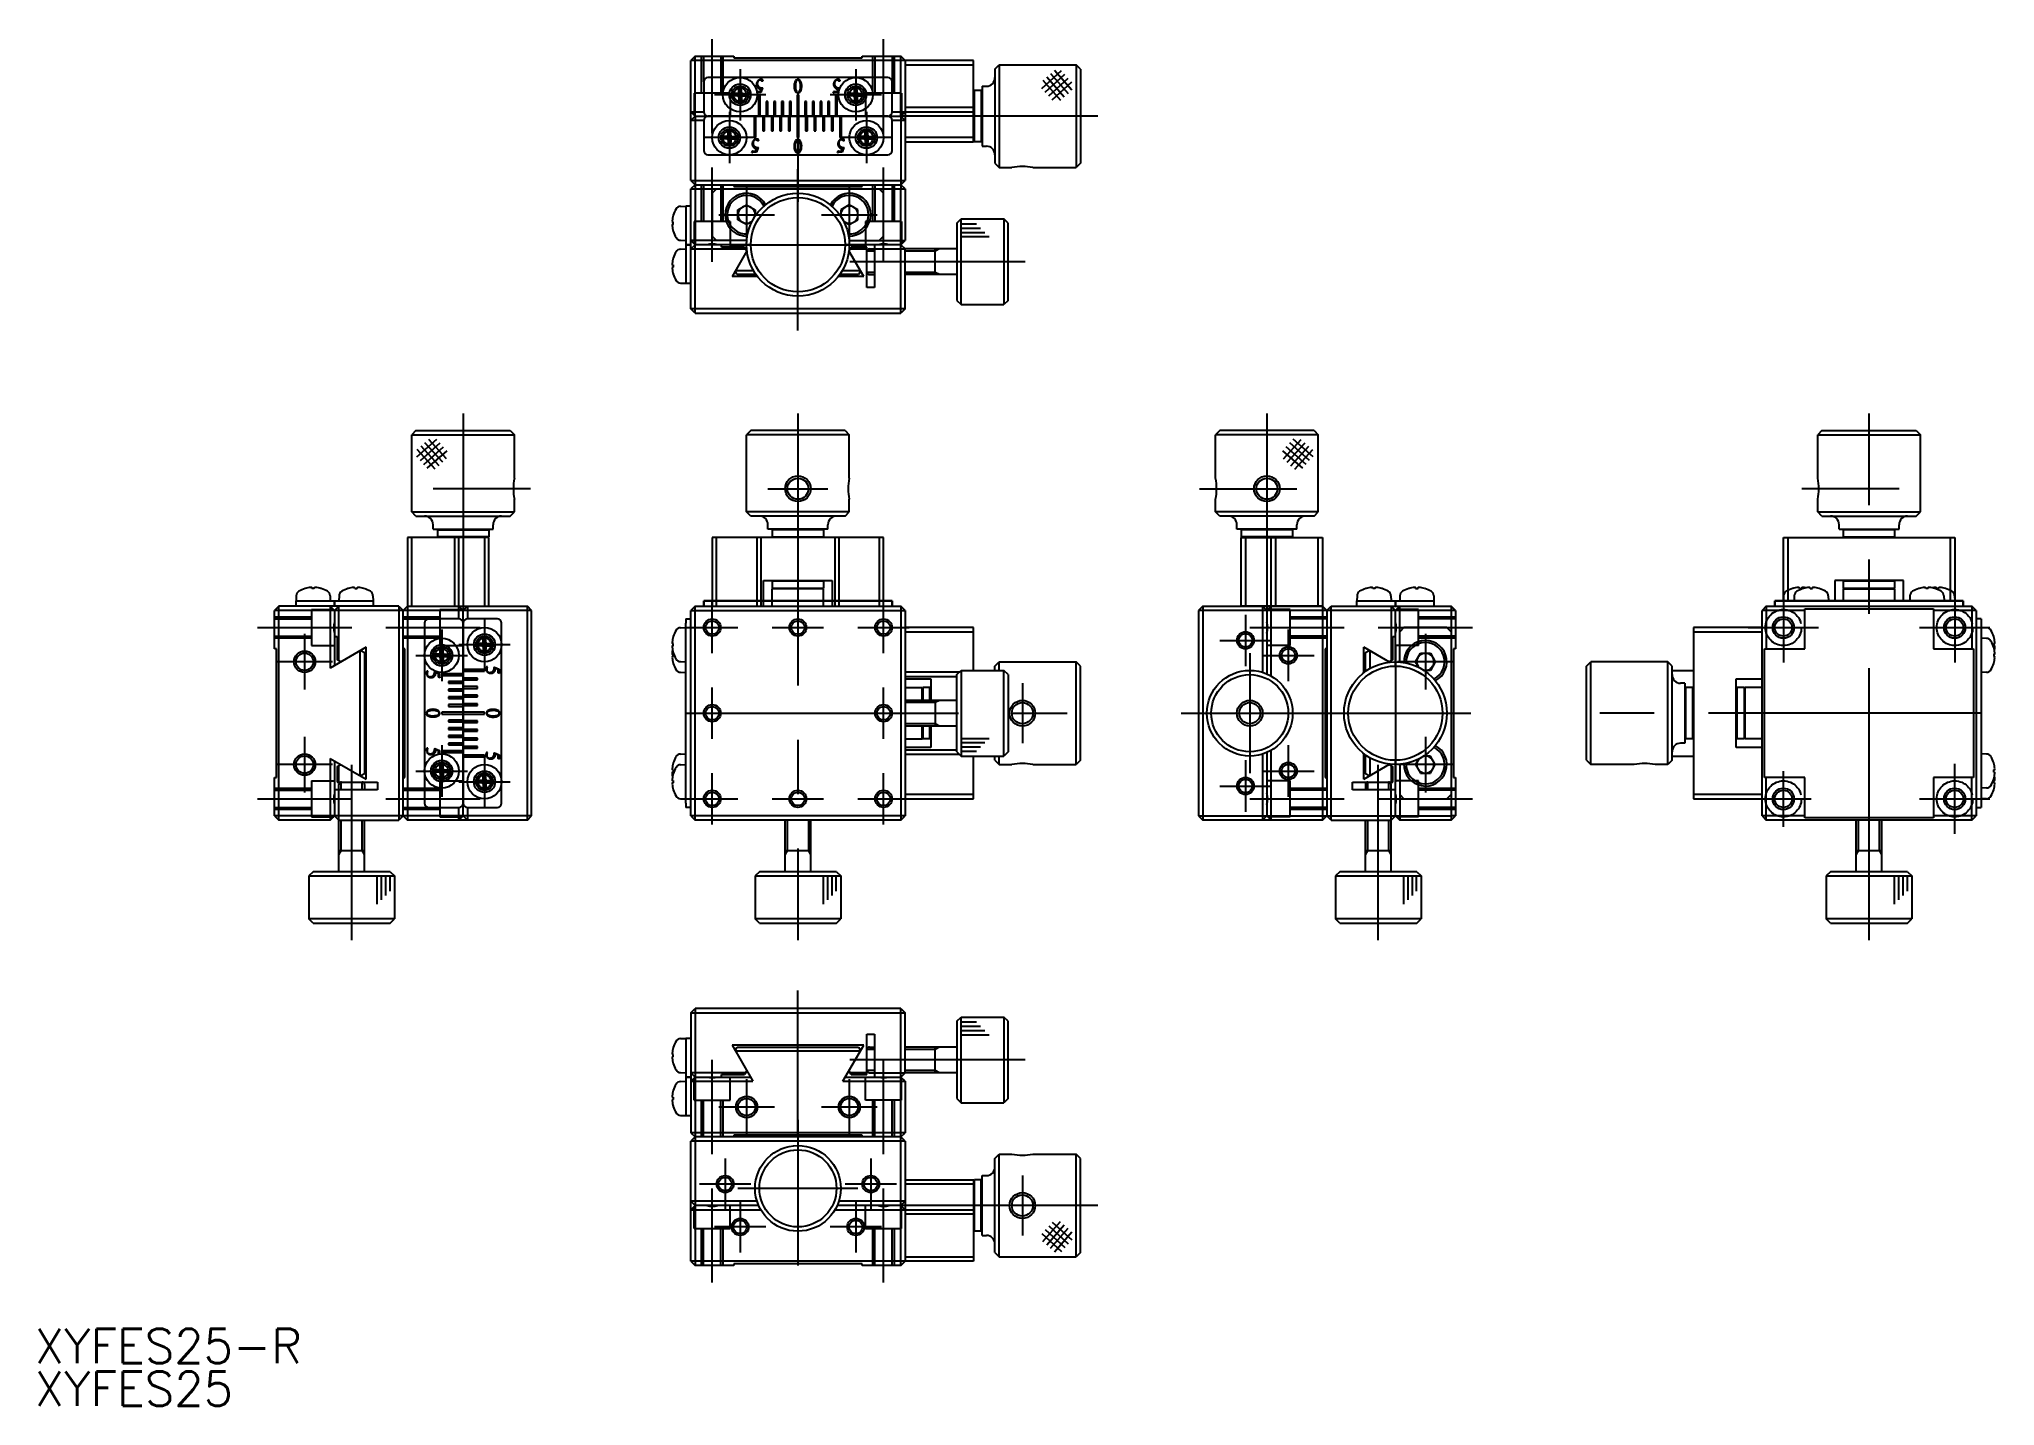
# Model space of a CAD drawing. Extents: x 1 to 229, y 0 to 160.
import ezdxf

# ---------------------------------------------------------------- set-up
doc = ezdxf.new("R2010")
doc.units = 0
doc.linetypes.add('CENTER', pattern=[50.8, 31.75, -6.35, 6.35, -6.35])
doc.linetypes.add('DASHED', pattern=[19.05, 12.7, -6.35])
doc.layers.get('0').update_dxf_attribs({"linetype": 'CONTINUOUS'})
doc.layers.add('CENTER', color=1, linetype='CENTER')
doc.styles.get("Standard").update_dxf_attribs({"font": 'txt.shx', "height": 3, "bigfont": 'bigfont.shx'})

# ---------------------------------------------------------------- blocks, each defined once
blk = doc.blocks.new('*U3')
at = {"color": 7, "linetype": 'CONTINUOUS'}
blk.add_text('XYFES25-R', height=4, dxfattribs=at).set_placement((0, 5))
blk = doc.blocks.new('*U4')
at = {"color": 7, "linetype": 'CONTINUOUS'}
blk.add_text('XYFES25', height=4, dxfattribs=at).set_placement((0, 0))

msp = doc.modelspace()

# ---------------------------------------------------------------- linework, layer by layer
at = {"color": 7, "linetype": 'CONTINUOUS'}
for p, q in [((77.1, 157.55), (76.6, 157.05)), ((77.1, 157.55), (81.6, 157.55)), ((77.1, 150.55), (77.1, 157.55)), ((81.6, 157.55), (81.6, 157.35)), ((96.6, 157.55), (101.1, 157.55)), ((96.6, 157.35), (96.6, 157.55)), ((101.6, 157.05), (101.1, 157.55)), ((101.1, 150.55), (101.1, 157.55)), ((76.6, 143.05), (76.6, 157.05)), ((101.6, 157.05), (76.6, 157.05)), ((81.6, 157.35), (96.6, 157.35)), ((101.6, 157.05), (101.6, 143.05)), ((109.6, 157.05), (101.6, 157.05)), ((101.6, 156.55), (109.6, 156.55)), ((109.6, 147.55), (109.6, 157.05)), ((112.1, 156.05), (112.6, 156.55)), ((112.1, 156.05), (112.1, 145.05)), ((112.6, 156.55), (112.6, 144.55)), ((112.6, 156.55), (121.6, 156.55)), ((121.6, 156.55), (121.6, 144.55)), ((122.1, 156.05), (121.6, 156.55)), ((122.1, 156.05), (122.1, 145.05)), ((78.1, 154.55), (78.1, 151.05)), ((99.6, 155.05), (78.6, 155.05)), ((82.06, 153.21), (81.42, 153.18)), ((81.43, 153.18), (81.42, 153.18)), ((81.44, 153.18), (81.43, 153.18)), ((81.45, 153.18), (81.44, 153.18)), ((81.46, 153.18), (81.45, 153.18)), ((81.47, 153.18), (81.46, 153.18)), ((81.46, 153.18), (81.46, 153.18)), ((81.48, 153.18), (81.47, 153.18)), ((81.49, 153.18), (81.48, 153.18)), ((81.48, 153.18), (81.48, 153.18)), ((81.48, 153.18), (81.48, 153.18)), ((81.49, 153.18), (81.88, 153.12)), ((81.49, 153.18), (81.49, 153.18)), ((81.49, 153.18), (81.49, 153.18)), ((81.88, 153.12), (82.06, 153.12)), ((82.06, 153.21), (82.07, 153.21)), ((82.07, 153.21), (82.08, 153.21)), ((82.08, 153.21), (82.09, 153.21)), ((82.09, 153.21), (82.11, 153.22)), ((82.11, 153.22), (82.12, 153.22)), ((82.12, 153.22), (82.13, 153.23)), ((82.13, 153.23), (82.14, 153.24)), ((82.14, 153.24), (82.15, 153.25)), ((82.15, 153.26), (82.16, 153.27)), ((82.15, 153.25), (82.15, 153.26)), ((82.16, 153.27), (82.17, 153.28)), ((82.17, 153.29), (82.18, 153.3)), ((82.17, 153.28), (82.17, 153.29)), ((82.18, 153.32), (82.19, 153.34)), ((82.18, 153.31), (82.18, 153.32)), ((82.18, 153.3), (82.18, 153.31)), ((82.19, 153.34), (82.21, 153.97)), ((82.21, 153.97), (82.21, 153.96)), ((82.21, 153.96), (82.21, 153.95)), ((82.21, 153.95), (82.21, 153.94)), ((82.21, 153.94), (82.21, 153.94)), ((82.21, 153.94), (82.21, 153.93)), ((82.21, 153.93), (82.21, 153.92)), ((82.21, 153.92), (82.21, 153.92)), ((82.21, 153.92), (82.21, 153.91)), ((82.21, 153.91), (82.21, 153.91)), ((82.21, 153.91), (82.21, 153.91)), ((82.21, 153.91), (82.21, 153.9)), ((82.27, 153.52), (82.21, 153.9)), ((82.21, 153.9), (82.21, 153.9)), ((82.27, 153.33), (82.27, 153.52)), ((82.43, 153.52), (82.42, 153.33)), ((82.48, 153.9), (82.43, 153.52)), ((82.48, 153.9), (82.49, 153.91)), ((82.48, 153.9), (82.48, 153.9)), ((82.49, 153.96), (82.49, 153.97)), ((82.51, 153.34), (82.49, 153.97)), ((82.49, 153.95), (82.49, 153.96)), ((82.49, 153.94), (82.49, 153.95)), ((82.49, 153.93), (82.49, 153.94)), ((82.49, 153.94), (82.49, 153.94)), ((82.49, 153.92), (82.49, 153.93)), ((82.49, 153.91), (82.49, 153.92)), ((82.49, 153.92), (82.49, 153.92)), ((82.49, 153.91), (82.49, 153.91)), ((82.49, 153.91), (82.49, 153.91)), ((82.51, 153.34), (82.51, 153.32)), ((82.51, 153.32), (82.51, 153.31)), ((82.51, 153.31), (82.52, 153.3)), ((82.52, 153.3), (82.52, 153.29)), ((82.52, 153.29), (82.53, 153.28)), ((82.53, 153.28), (82.53, 153.27)), ((82.53, 153.27), (82.54, 153.26)), ((82.54, 153.26), (82.55, 153.25)), ((82.55, 153.25), (82.56, 153.24)), ((82.56, 153.24), (82.57, 153.23)), ((82.57, 153.23), (82.58, 153.22)), ((82.58, 153.22), (82.59, 153.22)), ((82.59, 153.22), (82.6, 153.21)), ((82.6, 153.21), (82.61, 153.21)), ((82.61, 153.21), (82.62, 153.21)), ((82.62, 153.21), (82.64, 153.21)), ((82.63, 153.12), (82.82, 153.12)), ((82.64, 153.21), (83.27, 153.18)), ((82.82, 153.12), (83.2, 153.18)), ((83.21, 153.18), (83.2, 153.18)), ((83.2, 153.18), (83.2, 153.18)), ((83.22, 153.18), (83.21, 153.18)), ((83.21, 153.18), (83.21, 153.18)), ((83.21, 153.18), (83.21, 153.18)), ((83.23, 153.18), (83.22, 153.18)), ((83.22, 153.18), (83.22, 153.18)), ((83.24, 153.18), (83.23, 153.18)), ((83.25, 153.18), (83.24, 153.18)), ((83.24, 153.18), (83.24, 153.18)), ((83.26, 153.18), (83.25, 153.18)), ((83.27, 153.18), (83.26, 153.18)), ((84.33, 153.42), (84.7, 153.42)), ((84.75, 153.3), (84.37, 153.3)), ((84.7, 153.05), (84.5, 153.05)), ((84.5, 153.05), (84.5, 150.55)), ((84.7, 153.42), (84.81, 153.68)), ((84.7, 150.55), (84.7, 153.05)), ((84.96, 153.84), (84.75, 153.3)), ((89.2, 153.05), (89, 153.05)), ((89, 153.05), (89, 150.55)), ((89.2, 150.55), (89.2, 153.05)), ((93.23, 153.25), (93.3, 153.41)), ((93.28, 153.25), (93.23, 153.25)), ((93.33, 153.42), (93.7, 153.42)), ((93.75, 153.3), (93.37, 153.3)), ((93.7, 153.05), (93.5, 153.05)), ((93.5, 153.05), (93.5, 150.55)), ((93.7, 153.42), (93.81, 153.68)), ((93.7, 150.55), (93.7, 153.05)), ((93.96, 153.84), (93.75, 153.3)), ((95.56, 153.21), (94.92, 153.18)), ((94.93, 153.18), (94.92, 153.18)), ((94.94, 153.18), (94.93, 153.18)), ((94.95, 153.18), (94.94, 153.18)), ((94.96, 153.18), (94.95, 153.18)), ((94.97, 153.18), (94.96, 153.18)), ((94.96, 153.18), (94.96, 153.18)), ((94.98, 153.18), (94.97, 153.18)), ((94.99, 153.18), (94.98, 153.18)), ((94.98, 153.18), (94.98, 153.18)), ((94.98, 153.18), (94.98, 153.18)), ((94.99, 153.18), (95.38, 153.12)), ((94.99, 153.18), (94.99, 153.18)), ((94.99, 153.18), (94.99, 153.18)), ((95.38, 153.12), (95.56, 153.12)), ((95.56, 153.21), (95.57, 153.21)), ((95.57, 153.21), (95.58, 153.21)), ((95.58, 153.21), (95.59, 153.21)), ((95.59, 153.21), (95.61, 153.22)), ((95.61, 153.22), (95.62, 153.22)), ((95.62, 153.22), (95.63, 153.23)), ((95.63, 153.23), (95.64, 153.24)), ((95.64, 153.24), (95.65, 153.25)), ((95.65, 153.26), (95.66, 153.27)), ((95.65, 153.25), (95.65, 153.26)), ((95.66, 153.27), (95.67, 153.28)), ((95.67, 153.29), (95.68, 153.3)), ((95.67, 153.28), (95.67, 153.29)), ((95.68, 153.32), (95.69, 153.34)), ((95.68, 153.31), (95.68, 153.32)), ((95.68, 153.3), (95.68, 153.31)), ((95.69, 153.34), (95.71, 153.97)), ((95.71, 153.97), (95.71, 153.96)), ((95.71, 153.96), (95.71, 153.95)), ((95.71, 153.95), (95.71, 153.94)), ((95.71, 153.94), (95.71, 153.94)), ((95.71, 153.94), (95.71, 153.93)), ((95.71, 153.93), (95.71, 153.92)), ((95.71, 153.92), (95.71, 153.92)), ((95.71, 153.92), (95.71, 153.91)), ((95.71, 153.91), (95.71, 153.91)), ((95.71, 153.91), (95.71, 153.91)), ((95.71, 153.91), (95.71, 153.9)), ((95.77, 153.52), (95.71, 153.9)), ((95.71, 153.9), (95.71, 153.9)), ((95.77, 153.33), (95.77, 153.52)), ((95.93, 153.52), (95.92, 153.33)), ((95.98, 153.9), (95.93, 153.52)), ((95.98, 153.9), (95.99, 153.91)), ((95.98, 153.9), (95.98, 153.9)), ((95.99, 153.96), (95.99, 153.97)), ((96.01, 153.34), (95.99, 153.97)), ((95.99, 153.95), (95.99, 153.96)), ((95.99, 153.94), (95.99, 153.95)), ((95.99, 153.93), (95.99, 153.94)), ((95.99, 153.94), (95.99, 153.94)), ((95.99, 153.92), (95.99, 153.93)), ((95.99, 153.91), (95.99, 153.92)), ((95.99, 153.92), (95.99, 153.92)), ((95.99, 153.91), (95.99, 153.91)), ((95.99, 153.91), (95.99, 153.91)), ((96.01, 153.34), (96.01, 153.32)), ((96.01, 153.32), (96.01, 153.31)), ((96.01, 153.31), (96.02, 153.3)), ((96.02, 153.3), (96.02, 153.29)), ((96.02, 153.29), (96.03, 153.28)), ((96.03, 153.28), (96.03, 153.27)), ((96.03, 153.27), (96.04, 153.26)), ((96.04, 153.26), (96.05, 153.25)), ((96.05, 153.25), (96.06, 153.24)), ((96.06, 153.24), (96.07, 153.23)), ((96.07, 153.23), (96.08, 153.22)), ((96.08, 153.22), (96.09, 153.22)), ((96.09, 153.22), (96.1, 153.21)), ((96.1, 153.21), (96.11, 153.21)), ((96.11, 153.21), (96.12, 153.21)), ((96.12, 153.21), (96.14, 153.21)), ((96.13, 153.12), (96.32, 153.12)), ((96.14, 153.21), (96.77, 153.18)), ((96.32, 153.12), (96.7, 153.18)), ((96.71, 153.18), (96.7, 153.18)), ((96.7, 153.18), (96.7, 153.18)), ((96.72, 153.18), (96.71, 153.18)), ((96.71, 153.18), (96.71, 153.18)), ((96.71, 153.18), (96.71, 153.18)), ((96.73, 153.18), (96.72, 153.18)), ((96.72, 153.18), (96.72, 153.18)), ((96.74, 153.18), (96.73, 153.18)), ((96.75, 153.18), (96.74, 153.18)), ((96.74, 153.18), (96.74, 153.18)), ((96.76, 153.18), (96.75, 153.18)), ((96.77, 153.18), (96.76, 153.18)), ((100.1, 151.05), (100.1, 154.55)), ((109.6, 153.45), (109.7, 153.55)), ((109.7, 147.55), (109.7, 153.55)), ((110.5, 153.55), (109.7, 153.55)), ((110.5, 153.55), (110.5, 147.55)), ((110.6, 153.45), (110.5, 153.55)), ((110.6, 154.05), (110.6, 147.05)), ((110.6, 154.05), (111.1, 154.05)), ((76.6, 151.05), (77.1, 150.55)), ((76.6, 151.05), (78.1, 151.05)), ((81.42, 152.91), (81.43, 152.91)), ((82.06, 152.88), (81.42, 152.91)), ((81.43, 152.91), (81.44, 152.91)), ((81.44, 152.91), (81.45, 152.91)), ((81.45, 152.91), (81.46, 152.91)), ((81.46, 152.91), (81.46, 152.91)), ((81.46, 152.91), (81.47, 152.91)), ((81.47, 152.91), (81.48, 152.91)), ((81.48, 152.91), (81.48, 152.91)), ((81.48, 152.91), (81.48, 152.91)), ((81.48, 152.91), (81.49, 152.91)), ((81.88, 152.97), (81.49, 152.91)), ((81.49, 152.91), (81.49, 152.91)), ((81.49, 152.91), (81.49, 152.91)), ((82.06, 152.97), (81.88, 152.97)), ((82.07, 152.88), (82.06, 152.88)), ((82.08, 152.88), (82.07, 152.88)), ((82.09, 152.88), (82.08, 152.88)), ((82.11, 152.87), (82.09, 152.88)), ((82.12, 152.87), (82.11, 152.87)), ((82.13, 152.86), (82.12, 152.87)), ((82.14, 152.85), (82.13, 152.86)), ((82.15, 152.85), (82.14, 152.85)), ((82.15, 152.84), (82.15, 152.85)), ((82.16, 152.83), (82.15, 152.84)), ((82.17, 152.82), (82.16, 152.83)), ((82.17, 152.8), (82.17, 152.82)), ((82.18, 152.79), (82.17, 152.8)), ((82.18, 152.78), (82.18, 152.79)), ((82.18, 152.77), (82.18, 152.78)), ((82.19, 152.76), (82.18, 152.77)), ((82.19, 152.76), (82.21, 152.12)), ((82.21, 152.19), (82.27, 152.57)), ((82.21, 152.19), (82.21, 152.19)), ((82.21, 152.19), (82.21, 152.19)), ((82.21, 152.19), (82.21, 152.18)), ((82.21, 152.18), (82.21, 152.18)), ((82.21, 152.18), (82.21, 152.18)), ((82.21, 152.18), (82.21, 152.17)), ((82.21, 152.17), (82.21, 152.16)), ((82.21, 152.16), (82.21, 152.16)), ((82.21, 152.16), (82.21, 152.15)), ((82.21, 152.15), (82.21, 152.14)), ((82.21, 152.14), (82.21, 152.13)), ((82.21, 152.13), (82.21, 152.12)), ((82.27, 152.57), (82.27, 152.76)), ((82.42, 152.76), (82.43, 152.57)), ((82.43, 152.57), (82.48, 152.19)), ((82.49, 152.19), (82.48, 152.19)), ((82.48, 152.19), (82.48, 152.19)), ((82.51, 152.76), (82.49, 152.12)), ((82.49, 152.18), (82.49, 152.19)), ((82.49, 152.17), (82.49, 152.18)), ((82.49, 152.18), (82.49, 152.18)), ((82.49, 152.18), (82.49, 152.18)), ((82.49, 152.16), (82.49, 152.17)), ((82.49, 152.15), (82.49, 152.16)), ((82.49, 152.16), (82.49, 152.16)), ((82.49, 152.14), (82.49, 152.15)), ((82.49, 152.13), (82.49, 152.14)), ((82.49, 152.12), (82.49, 152.13)), ((82.52, 152.79), (82.51, 152.78)), ((82.51, 152.78), (82.51, 152.77)), ((82.51, 152.77), (82.51, 152.76)), ((82.53, 152.82), (82.52, 152.8)), ((82.52, 152.8), (82.52, 152.79)), ((82.54, 152.84), (82.53, 152.83)), ((82.53, 152.83), (82.53, 152.82)), ((82.55, 152.85), (82.54, 152.84)), ((82.56, 152.85), (82.55, 152.85)), ((82.57, 152.86), (82.56, 152.85)), ((82.58, 152.87), (82.57, 152.86)), ((82.59, 152.87), (82.58, 152.87)), ((82.6, 152.88), (82.59, 152.87)), ((82.61, 152.88), (82.6, 152.88)), ((82.62, 152.88), (82.61, 152.88)), ((82.64, 152.88), (82.62, 152.88)), ((82.82, 152.97), (82.63, 152.97)), ((82.64, 152.88), (83.27, 152.91)), ((83.2, 152.91), (82.82, 152.97)), ((83.2, 152.91), (83.2, 152.91)), ((83.2, 152.91), (83.21, 152.91)), ((83.21, 152.91), (83.21, 152.91)), ((83.21, 152.91), (83.21, 152.91)), ((83.21, 152.91), (83.22, 152.91)), ((83.22, 152.91), (83.22, 152.91)), ((83.22, 152.91), (83.23, 152.91)), ((83.23, 152.91), (83.24, 152.91)), ((83.24, 152.91), (83.24, 152.91)), ((83.24, 152.91), (83.25, 152.91)), ((83.25, 152.91), (83.26, 152.91)), ((83.26, 152.91), (83.27, 152.91)), ((85.6, 152.25), (85.4, 152.25)), ((85.4, 152.25), (85.4, 150.55)), ((85.6, 150.55), (85.6, 152.25)), ((86.5, 152.25), (86.3, 152.25)), ((86.3, 152.25), (86.3, 150.55)), ((86.5, 150.55), (86.5, 152.25)), ((87.4, 152.25), (87.2, 152.25)), ((87.2, 152.25), (87.2, 150.55)), ((87.4, 150.55), (87.4, 152.25)), ((88.3, 152.25), (88.1, 152.25)), ((88.1, 152.25), (88.1, 150.55)), ((88.3, 150.55), (88.3, 152.25)), ((90.1, 152.25), (89.9, 152.25)), ((89.9, 152.25), (89.9, 150.55)), ((90.1, 150.55), (90.1, 152.25)), ((91, 152.25), (90.8, 152.25)), ((90.8, 152.25), (90.8, 150.55)), ((91, 150.55), (91, 152.25)), ((91.9, 152.25), (91.7, 152.25)), ((91.7, 152.25), (91.7, 150.55)), ((91.9, 150.55), (91.9, 152.25)), ((92.8, 152.25), (92.6, 152.25)), ((92.6, 152.25), (92.6, 150.55)), ((92.8, 150.55), (92.8, 152.25)), ((94.92, 152.91), (94.93, 152.91)), ((95.56, 152.88), (94.92, 152.91)), ((94.93, 152.91), (94.94, 152.91)), ((94.94, 152.91), (94.95, 152.91)), ((94.95, 152.91), (94.96, 152.91)), ((94.96, 152.91), (94.96, 152.91)), ((94.96, 152.91), (94.97, 152.91)), ((94.97, 152.91), (94.98, 152.91)), ((94.98, 152.91), (94.98, 152.91)), ((94.98, 152.91), (94.98, 152.91)), ((94.98, 152.91), (94.99, 152.91)), ((95.38, 152.97), (94.99, 152.91)), ((94.99, 152.91), (94.99, 152.91)), ((94.99, 152.91), (94.99, 152.91)), ((95.56, 152.97), (95.38, 152.97)), ((95.57, 152.88), (95.56, 152.88)), ((95.58, 152.88), (95.57, 152.88)), ((95.59, 152.88), (95.58, 152.88)), ((95.61, 152.87), (95.59, 152.88)), ((95.62, 152.87), (95.61, 152.87)), ((95.63, 152.86), (95.62, 152.87)), ((95.64, 152.85), (95.63, 152.86)), ((95.65, 152.85), (95.64, 152.85)), ((95.65, 152.84), (95.65, 152.85)), ((95.66, 152.83), (95.65, 152.84)), ((95.67, 152.82), (95.66, 152.83)), ((95.67, 152.8), (95.67, 152.82)), ((95.68, 152.79), (95.67, 152.8)), ((95.68, 152.78), (95.68, 152.79)), ((95.68, 152.77), (95.68, 152.78)), ((95.69, 152.76), (95.68, 152.77)), ((95.69, 152.76), (95.71, 152.12)), ((95.71, 152.19), (95.77, 152.57)), ((95.71, 152.19), (95.71, 152.19)), ((95.71, 152.19), (95.71, 152.19)), ((95.71, 152.19), (95.71, 152.18)), ((95.71, 152.18), (95.71, 152.18)), ((95.71, 152.18), (95.71, 152.18)), ((95.71, 152.18), (95.71, 152.17)), ((95.71, 152.17), (95.71, 152.16)), ((95.71, 152.16), (95.71, 152.16)), ((95.71, 152.16), (95.71, 152.15)), ((95.71, 152.15), (95.71, 152.14)), ((95.71, 152.14), (95.71, 152.13)), ((95.71, 152.13), (95.71, 152.12)), ((95.77, 152.57), (95.77, 152.76)), ((95.92, 152.76), (95.93, 152.57)), ((95.93, 152.57), (95.98, 152.19)), ((95.99, 152.19), (95.98, 152.19)), ((95.98, 152.19), (95.98, 152.19)), ((96.01, 152.76), (95.99, 152.12)), ((95.99, 152.18), (95.99, 152.19)), ((95.99, 152.17), (95.99, 152.18)), ((95.99, 152.18), (95.99, 152.18)), ((95.99, 152.18), (95.99, 152.18)), ((95.99, 152.16), (95.99, 152.17)), ((95.99, 152.15), (95.99, 152.16)), ((95.99, 152.16), (95.99, 152.16)), ((95.99, 152.14), (95.99, 152.15)), ((95.99, 152.13), (95.99, 152.14)), ((95.99, 152.12), (95.99, 152.13)), ((96.02, 152.79), (96.01, 152.78)), ((96.01, 152.78), (96.01, 152.77)), ((96.01, 152.77), (96.01, 152.76)), ((96.03, 152.82), (96.02, 152.8)), ((96.02, 152.8), (96.02, 152.79)), ((96.04, 152.84), (96.03, 152.83)), ((96.03, 152.83), (96.03, 152.82)), ((96.05, 152.85), (96.04, 152.84)), ((96.06, 152.85), (96.05, 152.85)), ((96.07, 152.86), (96.06, 152.85)), ((96.08, 152.87), (96.07, 152.86)), ((96.09, 152.87), (96.08, 152.87)), ((96.1, 152.88), (96.09, 152.87)), ((96.11, 152.88), (96.1, 152.88)), ((96.12, 152.88), (96.11, 152.88)), ((96.14, 152.88), (96.12, 152.88)), ((96.32, 152.97), (96.13, 152.97)), ((96.14, 152.88), (96.77, 152.91)), ((96.7, 152.91), (96.32, 152.97)), ((96.7, 152.91), (96.7, 152.91)), ((96.7, 152.91), (96.71, 152.91)), ((96.71, 152.91), (96.71, 152.91)), ((96.71, 152.91), (96.71, 152.91)), ((96.71, 152.91), (96.72, 152.91)), ((96.72, 152.91), (96.72, 152.91)), ((96.72, 152.91), (96.73, 152.91)), ((96.73, 152.91), (96.74, 152.91)), ((96.74, 152.91), (96.74, 152.91)), ((96.74, 152.91), (96.75, 152.91)), ((96.75, 152.91), (96.76, 152.91)), ((96.76, 152.91), (96.77, 152.91)), ((100.1, 151.05), (101.6, 151.05)), ((101.1, 150.55), (101.6, 151.05)), ((109.6, 151.55), (101.6, 151.55)), ((101.6, 151.05), (109.6, 151.05)), ((77.1, 150.55), (76.6, 150.05)), ((78.1, 150.05), (76.6, 150.05)), ((77.1, 150.55), (77.1, 142.55)), ((77.1, 150.55), (101.1, 150.55)), ((78.1, 150.05), (78.1, 146.55)), ((99.6, 150.55), (78.6, 150.55)), ((80.94, 148.34), (80.96, 148.97)), ((80.96, 148.97), (80.96, 148.96)), ((80.96, 148.96), (80.96, 148.95)), ((80.96, 148.95), (80.96, 148.94)), ((80.96, 148.94), (80.96, 148.94)), ((80.96, 148.94), (80.96, 148.93)), ((80.96, 148.93), (80.96, 148.92)), ((80.96, 148.92), (80.96, 148.92)), ((80.96, 148.92), (80.96, 148.91)), ((80.96, 148.91), (80.96, 148.91)), ((80.96, 148.91), (80.96, 148.91)), ((80.96, 148.91), (80.96, 148.9)), ((81.02, 148.52), (80.96, 148.9)), ((80.96, 148.9), (80.96, 148.9)), ((81.02, 148.33), (81.02, 148.52)), ((81.18, 148.52), (81.17, 148.33)), ((81.23, 148.9), (81.18, 148.52)), ((81.23, 148.9), (81.24, 148.91)), ((81.23, 148.9), (81.23, 148.9)), ((81.24, 148.96), (81.24, 148.97)), ((81.26, 148.34), (81.24, 148.97)), ((81.24, 148.95), (81.24, 148.96)), ((81.24, 148.94), (81.24, 148.95)), ((81.24, 148.93), (81.24, 148.94)), ((81.24, 148.94), (81.24, 148.94)), ((81.24, 148.92), (81.24, 148.93)), ((81.24, 148.91), (81.24, 148.92)), ((81.24, 148.92), (81.24, 148.92)), ((81.24, 148.91), (81.24, 148.91)), ((81.24, 148.91), (81.24, 148.91)), ((84, 150.55), (84, 148.05)), ((84.2, 148.05), (84.2, 150.55)), ((85, 150.55), (85, 148.85)), ((85, 148.85), (85.2, 148.85)), ((85.2, 148.85), (85.2, 150.55)), ((86, 150.55), (86, 148.85)), ((86, 148.85), (86.2, 148.85)), ((86.2, 148.85), (86.2, 150.55)), ((87, 150.55), (87, 148.85)), ((87, 148.85), (87.2, 148.85)), ((87.2, 148.85), (87.2, 150.55)), ((88, 150.55), (88, 148.85)), ((88, 148.85), (88.2, 148.85)), ((88.2, 148.85), (88.2, 150.55)), ((89, 150.55), (89, 148.05)), ((89.2, 148.05), (89.2, 150.55)), ((90, 150.55), (90, 148.85)), ((90, 148.85), (90.2, 148.85)), ((90.2, 148.85), (90.2, 150.55)), ((91, 150.55), (91, 148.85)), ((91, 148.85), (91.2, 148.85)), ((91.2, 148.85), (91.2, 150.55)), ((92, 150.55), (92, 148.85)), ((92, 148.85), (92.2, 148.85)), ((92.2, 148.85), (92.2, 150.55)), ((93, 150.55), (93, 148.85)), ((93, 148.85), (93.2, 148.85)), ((93.2, 148.85), (93.2, 150.55)), ((94, 150.55), (94, 148.05)), ((94.2, 148.05), (94.2, 150.55)), ((96.94, 148.34), (96.96, 148.97)), ((96.96, 148.97), (96.96, 148.96)), ((96.96, 148.96), (96.96, 148.95)), ((96.96, 148.95), (96.96, 148.94)), ((96.96, 148.94), (96.96, 148.94)), ((96.96, 148.94), (96.96, 148.93)), ((96.96, 148.93), (96.96, 148.92)), ((96.96, 148.92), (96.96, 148.92)), ((96.96, 148.92), (96.96, 148.91)), ((96.96, 148.91), (96.96, 148.91)), ((96.96, 148.91), (96.96, 148.91)), ((96.96, 148.91), (96.96, 148.9)), ((97.02, 148.52), (96.96, 148.9)), ((96.96, 148.9), (96.96, 148.9)), ((97.02, 148.33), (97.02, 148.52)), ((97.18, 148.52), (97.17, 148.33)), ((97.23, 148.9), (97.18, 148.52)), ((97.23, 148.9), (97.24, 148.91)), ((97.23, 148.9), (97.23, 148.9)), ((97.24, 148.96), (97.24, 148.97)), ((97.26, 148.34), (97.24, 148.97)), ((97.24, 148.95), (97.24, 148.96)), ((97.24, 148.94), (97.24, 148.95)), ((97.24, 148.93), (97.24, 148.94)), ((97.24, 148.94), (97.24, 148.94)), ((97.24, 148.92), (97.24, 148.93)), ((97.24, 148.91), (97.24, 148.92)), ((97.24, 148.92), (97.24, 148.92)), ((97.24, 148.91), (97.24, 148.91)), ((97.24, 148.91), (97.24, 148.91)), ((100.1, 146.55), (100.1, 150.05)), ((101.6, 150.05), (100.1, 150.05)), ((101.6, 150.05), (101.1, 150.55)), ((101.1, 150.55), (101.1, 142.55)), ((80.81, 148.21), (80.17, 148.18)), ((80.18, 148.18), (80.17, 148.18)), ((80.17, 147.91), (80.18, 147.91)), ((80.81, 147.88), (80.17, 147.91)), ((80.19, 148.18), (80.18, 148.18)), ((80.18, 147.91), (80.19, 147.91)), ((80.2, 148.18), (80.19, 148.18)), ((80.19, 147.91), (80.2, 147.91)), ((80.21, 148.18), (80.2, 148.18)), ((80.2, 147.91), (80.21, 147.91)), ((80.22, 148.18), (80.21, 148.18)), ((80.21, 148.18), (80.21, 148.18)), ((80.21, 147.91), (80.21, 147.91)), ((80.21, 147.91), (80.22, 147.91)), ((80.23, 148.18), (80.22, 148.18)), ((80.22, 147.91), (80.23, 147.91)), ((80.24, 148.18), (80.23, 148.18)), ((80.23, 148.18), (80.23, 148.18)), ((80.23, 148.18), (80.23, 148.18)), ((80.23, 147.91), (80.23, 147.91)), ((80.23, 147.91), (80.23, 147.91)), ((80.23, 147.91), (80.24, 147.91)), ((80.24, 148.18), (80.63, 148.12)), ((80.24, 148.18), (80.24, 148.18)), ((80.24, 148.18), (80.24, 148.18)), ((80.63, 147.97), (80.24, 147.91)), ((80.24, 147.91), (80.24, 147.91)), ((80.24, 147.91), (80.24, 147.91)), ((80.63, 148.12), (80.81, 148.12)), ((80.81, 147.97), (80.63, 147.97)), ((80.81, 148.21), (80.82, 148.21)), ((80.82, 147.88), (80.81, 147.88)), ((80.82, 148.21), (80.83, 148.21)), ((80.83, 147.88), (80.82, 147.88)), ((80.83, 148.21), (80.84, 148.21)), ((80.84, 147.88), (80.83, 147.88)), ((80.84, 148.21), (80.86, 148.22)), ((80.86, 147.87), (80.84, 147.88)), ((80.86, 148.22), (80.87, 148.22)), ((80.87, 147.87), (80.86, 147.87)), ((80.87, 148.22), (80.88, 148.23)), ((80.88, 147.86), (80.87, 147.87)), ((80.88, 148.23), (80.89, 148.24)), ((80.89, 147.85), (80.88, 147.86)), ((80.89, 148.24), (80.9, 148.25)), ((80.9, 147.85), (80.89, 147.85)), ((80.9, 148.26), (80.91, 148.27)), ((80.9, 148.25), (80.9, 148.26)), ((80.9, 147.84), (80.9, 147.85)), ((80.91, 148.27), (80.92, 148.28)), ((80.91, 147.83), (80.9, 147.84)), ((80.92, 147.82), (80.91, 147.83)), ((80.92, 148.29), (80.93, 148.3)), ((80.92, 148.28), (80.92, 148.29)), ((80.92, 147.8), (80.92, 147.82)), ((80.93, 147.79), (80.92, 147.8)), ((80.93, 148.32), (80.94, 148.34)), ((80.93, 148.31), (80.93, 148.32)), ((80.93, 148.3), (80.93, 148.31)), ((80.93, 147.78), (80.93, 147.79)), ((80.93, 147.77), (80.93, 147.78)), ((80.94, 147.76), (80.93, 147.77)), ((80.94, 147.76), (80.96, 147.12)), ((80.96, 147.19), (81.02, 147.57)), ((80.96, 147.19), (80.96, 147.19)), ((80.96, 147.19), (80.96, 147.19)), ((80.96, 147.19), (80.96, 147.18)), ((80.96, 147.18), (80.96, 147.18)), ((80.96, 147.18), (80.96, 147.18)), ((80.96, 147.18), (80.96, 147.17)), ((80.96, 147.17), (80.96, 147.16)), ((80.96, 147.16), (80.96, 147.16)), ((80.96, 147.16), (80.96, 147.15)), ((80.96, 147.15), (80.96, 147.14)), ((80.96, 147.14), (80.96, 147.13)), ((80.96, 147.13), (80.96, 147.12)), ((81.02, 147.57), (81.02, 147.76)), ((81.17, 147.76), (81.18, 147.57)), ((81.18, 147.57), (81.23, 147.19)), ((81.24, 147.19), (81.23, 147.19)), ((81.23, 147.19), (81.23, 147.19)), ((81.26, 147.76), (81.24, 147.12)), ((81.24, 147.18), (81.24, 147.19)), ((81.24, 147.17), (81.24, 147.18)), ((81.24, 147.18), (81.24, 147.18)), ((81.24, 147.18), (81.24, 147.18)), ((81.24, 147.16), (81.24, 147.17)), ((81.24, 147.15), (81.24, 147.16)), ((81.24, 147.16), (81.24, 147.16)), ((81.24, 147.14), (81.24, 147.15)), ((81.24, 147.13), (81.24, 147.14)), ((81.24, 147.12), (81.24, 147.13)), ((81.26, 148.34), (81.26, 148.32)), ((81.26, 148.32), (81.26, 148.31)), ((81.26, 148.31), (81.27, 148.3)), ((81.27, 147.79), (81.26, 147.78)), ((81.26, 147.78), (81.26, 147.77)), ((81.26, 147.77), (81.26, 147.76)), ((81.27, 148.3), (81.27, 148.29)), ((81.27, 148.29), (81.28, 148.28)), ((81.28, 147.82), (81.27, 147.8)), ((81.27, 147.8), (81.27, 147.79)), ((81.28, 148.28), (81.28, 148.27)), ((81.28, 148.27), (81.29, 148.26)), ((81.29, 147.84), (81.28, 147.83)), ((81.28, 147.83), (81.28, 147.82)), ((81.29, 148.26), (81.3, 148.25)), ((81.3, 147.85), (81.29, 147.84)), ((81.3, 148.25), (81.31, 148.24)), ((81.31, 147.85), (81.3, 147.85)), ((81.31, 148.24), (81.32, 148.23)), ((81.32, 147.86), (81.31, 147.85)), ((81.32, 148.23), (81.33, 148.22)), ((81.33, 147.87), (81.32, 147.86)), ((81.33, 148.22), (81.34, 148.22)), ((81.34, 147.87), (81.33, 147.87)), ((81.34, 148.22), (81.35, 148.21)), ((81.35, 147.88), (81.34, 147.87)), ((81.35, 148.21), (81.36, 148.21)), ((81.36, 147.88), (81.35, 147.88)), ((81.36, 148.21), (81.37, 148.21)), ((81.37, 147.88), (81.36, 147.88)), ((81.37, 148.21), (81.39, 148.21)), ((81.39, 147.88), (81.37, 147.88)), ((81.38, 148.12), (81.57, 148.12)), ((81.57, 147.97), (81.38, 147.97)), ((81.39, 148.21), (82.02, 148.18)), ((81.39, 147.88), (82.02, 147.91)), ((81.57, 148.12), (81.95, 148.18)), ((81.95, 147.91), (81.57, 147.97)), ((81.96, 148.18), (81.95, 148.18)), ((81.95, 148.18), (81.95, 148.18)), ((81.95, 147.91), (81.95, 147.91)), ((81.95, 147.91), (81.96, 147.91)), ((81.97, 148.18), (81.96, 148.18)), ((81.96, 148.18), (81.96, 148.18)), ((81.96, 148.18), (81.96, 148.18)), ((81.96, 147.91), (81.96, 147.91)), ((81.96, 147.91), (81.96, 147.91)), ((81.96, 147.91), (81.97, 147.91)), ((81.98, 148.18), (81.97, 148.18)), ((81.97, 148.18), (81.97, 148.18)), ((81.97, 147.91), (81.97, 147.91)), ((81.97, 147.91), (81.98, 147.91)), ((81.99, 148.18), (81.98, 148.18)), ((81.98, 147.91), (81.99, 147.91)), ((82, 148.18), (81.99, 148.18)), ((81.99, 148.18), (81.99, 148.18)), ((81.99, 147.91), (81.99, 147.91)), ((81.99, 147.91), (82, 147.91)), ((82.01, 148.18), (82, 148.18)), ((82, 147.91), (82.01, 147.91)), ((82.02, 148.18), (82.01, 148.18)), ((82.01, 147.91), (82.02, 147.91)), ((83.73, 146.28), (83.8, 146.45)), ((83.78, 146.29), (83.73, 146.28)), ((83.83, 146.46), (84.2, 146.46)), ((84.25, 146.34), (83.87, 146.34)), ((84, 148.05), (84.2, 148.05)), ((84.2, 146.46), (84.31, 146.72)), ((84.46, 146.88), (84.25, 146.34)), ((89, 148.05), (89.2, 148.05)), ((93.73, 146.28), (93.8, 146.45)), ((93.78, 146.29), (93.73, 146.28)), ((93.83, 146.46), (94.2, 146.46)), ((94.25, 146.34), (93.87, 146.34)), ((94, 148.05), (94.2, 148.05)), ((94.2, 146.46), (94.31, 146.72)), ((94.46, 146.88), (94.25, 146.34)), ((96.81, 148.21), (96.17, 148.18)), ((96.18, 148.18), (96.17, 148.18)), ((96.17, 147.91), (96.18, 147.91)), ((96.81, 147.88), (96.17, 147.91)), ((96.19, 148.18), (96.18, 148.18)), ((96.18, 147.91), (96.19, 147.91)), ((96.2, 148.18), (96.19, 148.18)), ((96.19, 147.91), (96.2, 147.91)), ((96.21, 148.18), (96.2, 148.18)), ((96.2, 147.91), (96.21, 147.91)), ((96.22, 148.18), (96.21, 148.18)), ((96.21, 148.18), (96.21, 148.18)), ((96.21, 147.91), (96.21, 147.91)), ((96.21, 147.91), (96.22, 147.91)), ((96.23, 148.18), (96.22, 148.18)), ((96.22, 147.91), (96.23, 147.91)), ((96.24, 148.18), (96.23, 148.18)), ((96.23, 148.18), (96.23, 148.18)), ((96.23, 148.18), (96.23, 148.18)), ((96.23, 147.91), (96.23, 147.91)), ((96.23, 147.91), (96.23, 147.91)), ((96.23, 147.91), (96.24, 147.91)), ((96.24, 148.18), (96.63, 148.12)), ((96.24, 148.18), (96.24, 148.18)), ((96.24, 148.18), (96.24, 148.18)), ((96.63, 147.97), (96.24, 147.91)), ((96.24, 147.91), (96.24, 147.91)), ((96.24, 147.91), (96.24, 147.91)), ((96.63, 148.12), (96.81, 148.12)), ((96.81, 147.97), (96.63, 147.97)), ((96.81, 148.21), (96.82, 148.21)), ((96.82, 147.88), (96.81, 147.88)), ((96.82, 148.21), (96.83, 148.21)), ((96.83, 147.88), (96.82, 147.88)), ((96.83, 148.21), (96.84, 148.21)), ((96.84, 147.88), (96.83, 147.88)), ((96.84, 148.21), (96.86, 148.22)), ((96.86, 147.87), (96.84, 147.88)), ((96.86, 148.22), (96.87, 148.22)), ((96.87, 147.87), (96.86, 147.87)), ((96.87, 148.22), (96.88, 148.23)), ((96.88, 147.86), (96.87, 147.87)), ((96.88, 148.23), (96.89, 148.24)), ((96.89, 147.85), (96.88, 147.86)), ((96.89, 148.24), (96.9, 148.25)), ((96.9, 147.85), (96.89, 147.85)), ((96.9, 148.26), (96.91, 148.27)), ((96.9, 148.25), (96.9, 148.26)), ((96.9, 147.84), (96.9, 147.85)), ((96.91, 148.27), (96.92, 148.28)), ((96.91, 147.83), (96.9, 147.84)), ((96.92, 147.82), (96.91, 147.83)), ((96.92, 148.29), (96.93, 148.3)), ((96.92, 148.28), (96.92, 148.29)), ((96.92, 147.8), (96.92, 147.82)), ((96.93, 147.79), (96.92, 147.8)), ((96.93, 148.32), (96.94, 148.34)), ((96.93, 148.31), (96.93, 148.32)), ((96.93, 148.3), (96.93, 148.31)), ((96.93, 147.78), (96.93, 147.79)), ((96.93, 147.77), (96.93, 147.78)), ((96.94, 147.76), (96.93, 147.77)), ((96.94, 147.76), (96.96, 147.12)), ((96.96, 147.19), (97.02, 147.57)), ((96.96, 147.19), (96.96, 147.19)), ((96.96, 147.19), (96.96, 147.19)), ((96.96, 147.19), (96.96, 147.18)), ((96.96, 147.18), (96.96, 147.18)), ((96.96, 147.18), (96.96, 147.18)), ((96.96, 147.18), (96.96, 147.17)), ((96.96, 147.17), (96.96, 147.16)), ((96.96, 147.16), (96.96, 147.16)), ((96.96, 147.16), (96.96, 147.15)), ((96.96, 147.15), (96.96, 147.14)), ((96.96, 147.14), (96.96, 147.13)), ((96.96, 147.13), (96.96, 147.12)), ((97.02, 147.57), (97.02, 147.76)), ((97.17, 147.76), (97.18, 147.57)), ((97.18, 147.57), (97.23, 147.19)), ((97.24, 147.19), (97.23, 147.19)), ((97.23, 147.19), (97.23, 147.19)), ((97.26, 147.76), (97.24, 147.12)), ((97.24, 147.18), (97.24, 147.19)), ((97.24, 147.17), (97.24, 147.18)), ((97.24, 147.18), (97.24, 147.18)), ((97.24, 147.18), (97.24, 147.18)), ((97.24, 147.16), (97.24, 147.17)), ((97.24, 147.15), (97.24, 147.16)), ((97.24, 147.16), (97.24, 147.16)), ((97.24, 147.14), (97.24, 147.15)), ((97.24, 147.13), (97.24, 147.14)), ((97.24, 147.12), (97.24, 147.13)), ((97.26, 148.34), (97.26, 148.32)), ((97.26, 148.32), (97.26, 148.31)), ((97.26, 148.31), (97.27, 148.3)), ((97.27, 147.79), (97.26, 147.78)), ((97.26, 147.78), (97.26, 147.77)), ((97.26, 147.77), (97.26, 147.76)), ((97.27, 148.3), (97.27, 148.29)), ((97.27, 148.29), (97.28, 148.28)), ((97.28, 147.82), (97.27, 147.8)), ((97.27, 147.8), (97.27, 147.79)), ((97.28, 148.28), (97.28, 148.27)), ((97.28, 148.27), (97.29, 148.26)), ((97.29, 147.84), (97.28, 147.83)), ((97.28, 147.83), (97.28, 147.82)), ((97.29, 148.26), (97.3, 148.25)), ((97.3, 147.85), (97.29, 147.84)), ((97.3, 148.25), (97.31, 148.24)), ((97.31, 147.85), (97.3, 147.85)), ((97.31, 148.24), (97.32, 148.23)), ((97.32, 147.86), (97.31, 147.85)), ((97.32, 148.23), (97.33, 148.22)), ((97.33, 147.87), (97.32, 147.86)), ((97.33, 148.22), (97.34, 148.22)), ((97.34, 147.87), (97.33, 147.87)), ((97.34, 148.22), (97.35, 148.21)), ((97.35, 147.88), (97.34, 147.87)), ((97.35, 148.21), (97.36, 148.21)), ((97.36, 147.88), (97.35, 147.88)), ((97.36, 148.21), (97.37, 148.21)), ((97.37, 147.88), (97.36, 147.88)), ((97.37, 148.21), (97.39, 148.21)), ((97.39, 147.88), (97.37, 147.88)), ((97.38, 148.12), (97.57, 148.12)), ((97.57, 147.97), (97.38, 147.97)), ((97.39, 148.21), (98.02, 148.18)), ((97.39, 147.88), (98.02, 147.91)), ((97.57, 148.12), (97.95, 148.18)), ((97.95, 147.91), (97.57, 147.97)), ((97.96, 148.18), (97.95, 148.18)), ((97.95, 148.18), (97.95, 148.18)), ((97.95, 147.91), (97.95, 147.91)), ((97.95, 147.91), (97.96, 147.91)), ((97.97, 148.18), (97.96, 148.18)), ((97.96, 148.18), (97.96, 148.18)), ((97.96, 148.18), (97.96, 148.18)), ((97.96, 147.91), (97.96, 147.91)), ((97.96, 147.91), (97.96, 147.91)), ((97.96, 147.91), (97.97, 147.91)), ((97.98, 148.18), (97.97, 148.18)), ((97.97, 148.18), (97.97, 148.18)), ((97.97, 147.91), (97.97, 147.91)), ((97.97, 147.91), (97.98, 147.91)), ((97.99, 148.18), (97.98, 148.18)), ((97.98, 147.91), (97.99, 147.91)), ((98, 148.18), (97.99, 148.18)), ((97.99, 148.18), (97.99, 148.18)), ((97.99, 147.91), (97.99, 147.91)), ((97.99, 147.91), (98, 147.91)), ((98.01, 148.18), (98, 148.18)), ((98, 147.91), (98.01, 147.91)), ((98.02, 148.18), (98.01, 148.18)), ((98.01, 147.91), (98.02, 147.91)), ((109.6, 148.05), (101.6, 148.05)), ((101.6, 147.55), (109.6, 147.55)), ((109.6, 147.65), (109.7, 147.55)), ((110.5, 147.55), (109.7, 147.55)), ((110.6, 147.65), (110.5, 147.55)), ((110.6, 147.05), (111.1, 147.05)), ((78.6, 146.05), (99.6, 146.05)), ((112.1, 145.05), (112.6, 144.55)), ((112.6, 144.55), (114.07, 144.55)), ((116.53, 144.55), (121.6, 144.55)), ((122.1, 145.05), (121.6, 144.55)), ((76.6, 143.05), (101.6, 143.05)), ((76.6, 143.05), (77.1, 142.55)), ((77.1, 142.55), (76.6, 142.05)), ((76.6, 142.05), (101.6, 142.05)), ((76.6, 128.05), (76.6, 142.05)), ((77.1, 142.55), (77.1, 135.55)), ((77.1, 142.55), (101.1, 142.55)), ((79.6, 142.05), (79.1, 141.55)), ((81.6, 142.55), (81.6, 142.35)), ((81.6, 142.35), (96.6, 142.35)), ((96.6, 142.35), (96.6, 142.55)), ((99.1, 141.55), (98.6, 142.05)), ((101.1, 142.55), (101.6, 143.05)), ((101.1, 142.55), (101.1, 142.05)), ((101.6, 142.05), (101.1, 142.55)), ((101.1, 135.55), (101.1, 142.05)), ((101.6, 142.05), (101.6, 136.05)), ((75.39, 140.02), (76, 140.05)), ((76, 140.05), (76, 131.05)), ((76.6, 140.05), (76, 140.05)), ((79.1, 141.55), (79.1, 136.55)), ((82.1, 139.62), (83.1, 140.2)), ((82.1, 138.47), (82.1, 139.62)), ((83.1, 140.2), (84.1, 139.62)), ((84.1, 139.62), (84.1, 138.86)), ((95.1, 140.2), (94.1, 139.62)), ((94.1, 139.62), (94.1, 138.86)), ((96.1, 139.62), (95.1, 140.2)), ((96.1, 138.47), (96.1, 139.62)), ((99.1, 136.55), (99.1, 141.55)), ((74.54, 138.18), (74.41, 138.21)), ((74.54, 137.91), (74.41, 137.88)), ((74.54, 138.96), (74.54, 138.96)), ((74.54, 137.91), (74.54, 138.18)), ((74.54, 137.13), (74.54, 137.13)), ((83.1, 137.89), (82.1, 138.47)), ((83.75, 138.27), (83.1, 137.89)), ((94.44, 138.27), (95.1, 137.89)), ((95.1, 137.89), (96.1, 138.47)), ((107.64, 138.05), (108.14, 138.55)), ((107.64, 138.05), (107.64, 129.05)), ((108.14, 128.55), (108.14, 138.55)), ((108.14, 138.55), (113.14, 138.55)), ((113.14, 138.55), (113.14, 128.55)), ((113.64, 138.05), (113.14, 138.55)), ((113.64, 129.05), (113.64, 138.05)), ((75.39, 136.07), (76, 136.05)), ((75.39, 135.02), (76, 135.05)), ((76.6, 135.55), (76, 135.55)), ((76, 135.55), (76.6, 135.55)), ((76.6, 136.05), (77.1, 135.55)), ((83.12, 136.05), (76.6, 136.05)), ((76.6, 135.05), (77.1, 135.55)), ((76.6, 135.05), (82.98, 135.05)), ((83.54, 135.55), (77.1, 135.55)), ((80.16, 135.55), (77.1, 135.55)), ((77.1, 127.55), (77.1, 135.55)), ((79.1, 136.55), (79.6, 136.05)), ((80.16, 135.25), (80.16, 135.55)), ((82.87, 135.25), (80.16, 135.25)), ((83.14, 134.85), (81.41, 131.85)), ((82.87, 135.25), (83.12, 134.81)), ((101.1, 135.55), (94.65, 135.55)), ((96.79, 131.85), (95.06, 134.85)), ((95.08, 136.05), (101.6, 136.05)), ((95.08, 134.81), (95.33, 135.25)), ((95.21, 135.05), (97.14, 135.05)), ((97.14, 135.25), (95.33, 135.25)), ((97.14, 130.55), (97.14, 135.25)), ((97.44, 135.05), (101.6, 135.05)), ((98.04, 135.55), (98.04, 130.55)), ((98.6, 136.05), (99.1, 136.55)), ((101.1, 135.55), (101.6, 136.05)), ((101.1, 127.55), (101.1, 135.55)), ((101.1, 135.55), (101.6, 135.05)), ((101.6, 128.05), (101.6, 135.05)), ((107.64, 135.05), (101.6, 135.05)), ((105.14, 132.05), (105.14, 135.05)), ((74.54, 133.18), (74.41, 133.21)), ((74.54, 132.91), (74.41, 132.88)), ((74.54, 133.96), (74.54, 133.96)), ((74.54, 133.18), (74.54, 132.91)), ((82.02, 132.05), (81.77, 132.48)), ((81.81, 132.55), (83.9, 132.55)), ((94.29, 132.55), (96.39, 132.55)), ((96.42, 132.48), (96.17, 132.05)), ((74.54, 132.13), (74.54, 132.13)), ((75.39, 131.07), (76, 131.05)), ((76, 131.05), (76.6, 131.05)), ((84.37, 131.85), (81.41, 131.85)), ((84.22, 132.05), (82.02, 132.05)), ((96.79, 131.85), (93.82, 131.85)), ((96.17, 132.05), (93.97, 132.05)), ((98.04, 130.55), (97.14, 130.55)), ((97.44, 132.05), (98.04, 132.05)), ((107.64, 132.05), (101.6, 132.05)), ((77.1, 127.55), (76.6, 128.05)), ((101.6, 128.05), (76.6, 128.05)), ((101.6, 128.05), (101.1, 127.55)), ((107.64, 129.05), (108.14, 128.55)), ((108.14, 128.55), (113.14, 128.55)), ((113.64, 129.05), (113.14, 128.55)), ((77.1, 127.55), (101.1, 127.55)), ((44.51, 113.86), (44.01, 113.36)), ((44.01, 113.36), (56.01, 113.36)), ((44.01, 104.36), (44.01, 113.36)), ((44.51, 113.86), (55.51, 113.86)), ((55.51, 113.86), (56.01, 113.36)), ((56.01, 108.29), (56.01, 113.36)), ((83.6, 113.86), (83.1, 113.36)), ((95.1, 113.36), (83.1, 113.36)), ((83.1, 104.36), (83.1, 113.36)), ((94.6, 113.86), (83.6, 113.86)), ((94.6, 113.86), (95.1, 113.36)), ((95.1, 108.29), (95.1, 113.36)), ((138.35, 113.86), (137.85, 113.36)), ((149.85, 113.36), (137.85, 113.36)), ((137.85, 108.29), (137.85, 113.36)), ((149.35, 113.86), (138.35, 113.86)), ((149.35, 113.86), (149.85, 113.36)), ((149.85, 104.36), (149.85, 113.36)), ((208.65, 113.86), (208.15, 113.36)), ((208.15, 113.36), (220.15, 113.36)), ((208.15, 108.29), (208.15, 113.36)), ((208.65, 113.86), (219.65, 113.86)), ((219.65, 113.86), (220.15, 113.36)), ((220.15, 104.36), (220.15, 113.36)), ((56.01, 104.36), (56.01, 105.83)), ((95.1, 104.36), (95.1, 105.83)), ((137.85, 104.36), (137.85, 105.83)), ((208.15, 104.36), (208.15, 105.83)), ((44.01, 104.36), (56.01, 104.36)), ((44.51, 103.86), (44.01, 104.36)), ((44.51, 103.86), (55.51, 103.86)), ((46.51, 102.36), (46.51, 102.86)), ((53.51, 102.36), (53.51, 102.86)), ((55.51, 103.86), (56.01, 104.36)), ((95.1, 104.36), (83.1, 104.36)), ((83.6, 103.86), (83.1, 104.36)), ((94.6, 103.86), (83.6, 103.86)), ((85.6, 102.36), (85.6, 102.86)), ((92.6, 102.36), (92.6, 102.86)), ((94.6, 103.86), (95.1, 104.36)), ((149.85, 104.36), (137.85, 104.36)), ((138.35, 103.86), (137.85, 104.36)), ((149.35, 103.86), (138.35, 103.86)), ((140.35, 102.36), (140.35, 102.86)), ((147.35, 102.36), (147.35, 102.86)), ((149.35, 103.86), (149.85, 104.36)), ((208.15, 104.36), (220.15, 104.36)), ((208.65, 103.86), (208.15, 104.36)), ((208.65, 103.86), (219.65, 103.86)), ((210.65, 102.36), (210.65, 102.86)), ((217.65, 102.36), (217.65, 102.86)), ((219.65, 103.86), (220.15, 104.36)), ((43.51, 101.36), (43.51, 93.36)), ((53.01, 101.36), (43.51, 101.36)), ((44.01, 93.36), (44.01, 101.36)), ((46.51, 102.36), (53.51, 102.36)), ((47.11, 102.36), (47.01, 102.26)), ((47.01, 102.26), (47.01, 101.46)), ((47.01, 102.26), (53.01, 102.26)), ((53.01, 101.46), (47.01, 101.46)), ((47.11, 101.36), (47.01, 101.46)), ((49.01, 101.36), (49.01, 93.36)), ((49.51, 93.36), (49.51, 101.36)), ((52.51, 101.36), (52.51, 93.36)), ((52.91, 102.36), (53.01, 102.26)), ((52.91, 101.36), (53.01, 101.46)), ((53.01, 102.26), (53.01, 101.46)), ((53.01, 93.36), (53.01, 101.36)), ((99.1, 101.36), (79.1, 101.36)), ((79.1, 101.36), (79.1, 93.36)), ((79.6, 93.36), (79.6, 101.36)), ((84.3, 101.36), (84.3, 93.36)), ((84.8, 93.36), (84.8, 101.36)), ((92.6, 102.36), (85.6, 102.36)), ((86.2, 102.36), (86.1, 102.26)), ((92.1, 102.26), (86.1, 102.26)), ((86.1, 102.26), (86.1, 101.46)), ((86.1, 101.46), (92.1, 101.46)), ((86.2, 101.36), (86.1, 101.46)), ((92, 102.36), (92.1, 102.26)), ((92, 101.36), (92.1, 101.46)), ((92.1, 102.26), (92.1, 101.46)), ((93.4, 101.36), (93.4, 93.36)), ((93.9, 93.36), (93.9, 101.36)), ((98.6, 101.36), (98.6, 93.36)), ((99.1, 93.36), (99.1, 101.36)), ((147.35, 102.36), (140.35, 102.36)), ((140.95, 102.36), (140.85, 102.26)), ((146.85, 102.26), (140.85, 102.26)), ((140.85, 102.26), (140.85, 101.46)), ((146.85, 101.46), (140.85, 101.46)), ((140.95, 101.36), (140.85, 101.46)), ((140.85, 93.36), (140.85, 101.36)), ((140.85, 101.36), (150.35, 101.36)), ((141.35, 101.36), (141.35, 93.36)), ((144.35, 93.36), (144.35, 101.36)), ((144.85, 101.36), (144.85, 93.36)), ((146.75, 102.36), (146.85, 102.26)), ((146.75, 101.36), (146.85, 101.46)), ((146.85, 102.26), (146.85, 101.46)), ((149.85, 93.36), (149.85, 101.36)), ((150.35, 101.36), (150.35, 93.36)), ((204.15, 101.36), (224.15, 101.36)), ((204.15, 93.96), (204.15, 101.36)), ((204.65, 101.36), (204.65, 93.96)), ((210.65, 102.36), (217.65, 102.36)), ((211.25, 102.36), (211.15, 102.26)), ((217.15, 102.26), (211.15, 102.26)), ((211.15, 101.46), (211.15, 102.26)), ((211.15, 101.46), (217.15, 101.46)), ((211.25, 101.36), (211.15, 101.46)), ((217.05, 102.36), (217.15, 102.26)), ((217.05, 101.36), (217.15, 101.46)), ((217.15, 101.46), (217.15, 102.26)), ((223.65, 93.96), (223.65, 101.36)), ((224.15, 101.36), (224.15, 93.96)), ((85.1, 93.36), (85.1, 96.36)), ((85.1, 96.36), (93.1, 96.36)), ((86.2, 96.36), (86.1, 96.26)), ((92.1, 96.26), (86.1, 96.26)), ((86.1, 96.26), (86.1, 95.46)), ((92, 96.36), (92.1, 96.26)), ((92.1, 96.26), (92.1, 95.46)), ((93.1, 96.36), (93.1, 93.36)), ((218.15, 96.36), (210.15, 96.36)), ((210.15, 96.36), (210.15, 93.96)), ((211.25, 96.36), (211.15, 96.26)), ((217.15, 96.26), (211.15, 96.26)), ((211.15, 95.46), (211.15, 96.26)), ((217.05, 96.36), (217.15, 96.26)), ((217.15, 95.46), (217.15, 96.26)), ((218.15, 93.96), (218.15, 96.36)), ((30.53, 94.56), (30.51, 93.96)), ((30.51, 93.96), (39.51, 93.96)), ((30.51, 93.36), (30.51, 93.96)), ((31.59, 95.42), (31.59, 95.42)), ((32.37, 95.42), (32.34, 95.54)), ((32.64, 95.42), (32.37, 95.42)), ((32.64, 95.42), (32.67, 95.54)), ((33.42, 95.42), (33.42, 95.42)), ((34.48, 94.56), (34.51, 93.96)), ((35.01, 93.36), (35.01, 93.96)), ((35.01, 93.96), (35.01, 93.36)), ((35.53, 94.56), (35.51, 93.96)), ((36.59, 95.42), (36.59, 95.42)), ((37.37, 95.42), (37.34, 95.54)), ((37.37, 95.42), (37.64, 95.42)), ((37.64, 95.42), (37.67, 95.54)), ((38.42, 95.42), (38.42, 95.42)), ((39.48, 94.56), (39.51, 93.96)), ((39.51, 93.96), (39.51, 93.36)), ((78.1, 93.36), (78.1, 93.96)), ((78.6, 93.96), (78.1, 93.96)), ((78.1, 93.96), (78.6, 93.96)), ((78.1, 93.96), (78.1, 93.36)), ((78.1, 93.96), (79.1, 93.96)), ((78.1, 93.96), (78.1, 93.36)), ((78.6, 93.96), (99.6, 93.96)), ((99.6, 93.96), (78.6, 93.96)), ((86.1, 95.46), (92.1, 95.46)), ((86.2, 95.36), (86.1, 95.46)), ((92.1, 95.36), (86.1, 95.36)), ((86.1, 93.36), (86.1, 95.36)), ((92, 95.36), (92.1, 95.46)), ((92.1, 93.36), (92.1, 95.36)), ((99.1, 93.96), (100.1, 93.96)), ((100.1, 93.96), (99.6, 93.96)), ((99.6, 93.96), (100.1, 93.96)), ((100.1, 93.96), (100.1, 93.36)), ((100.1, 93.36), (100.1, 93.96)), ((100.1, 93.36), (100.1, 93.96)), ((154.37, 94.56), (154.35, 93.96)), ((154.35, 93.96), (163.35, 93.96)), ((154.35, 93.36), (154.35, 93.96)), ((155.43, 95.42), (155.43, 95.42)), ((156.21, 95.42), (156.19, 95.54)), ((156.49, 95.42), (156.21, 95.42)), ((156.49, 95.42), (156.51, 95.54)), ((157.27, 95.42), (157.27, 95.42)), ((158.33, 94.56), (158.35, 93.96)), ((158.85, 93.36), (158.85, 93.96)), ((158.85, 93.96), (158.85, 93.36)), ((159.37, 94.56), (159.35, 93.96)), ((160.43, 95.42), (160.43, 95.42)), ((161.21, 95.42), (161.19, 95.54)), ((161.21, 95.42), (161.49, 95.42)), ((161.49, 95.42), (161.51, 95.54)), ((162.27, 95.42), (162.27, 95.42)), ((163.33, 94.56), (163.35, 93.96)), ((163.35, 93.96), (163.35, 93.36)), ((203.15, 93.96), (225.15, 93.96)), ((203.15, 93.96), (203.15, 93.36)), ((203.15, 93.36), (203.15, 93.96)), ((225.15, 93.96), (203.15, 93.96)), ((204.17, 94.56), (204.15, 93.96)), ((205.23, 95.42), (205.23, 95.42)), ((205.42, 94.56), (205.4, 93.96)), ((206.01, 95.42), (205.99, 95.54)), ((206.01, 95.42), (206.29, 95.42)), ((206.29, 95.42), (206.31, 95.54)), ((206.48, 95.42), (206.48, 95.42)), ((207.26, 95.42), (207.24, 95.54)), ((207.26, 95.42), (207.54, 95.42)), ((207.54, 95.42), (207.56, 95.54)), ((208.31, 95.42), (208.32, 95.42)), ((209.38, 94.56), (209.4, 93.96)), ((211.15, 95.46), (217.15, 95.46)), ((211.25, 95.36), (211.15, 95.46)), ((211.15, 95.36), (217.15, 95.36)), ((211.15, 93.96), (211.15, 95.36)), ((217.05, 95.36), (217.15, 95.46)), ((217.15, 93.96), (217.15, 95.36)), ((218.92, 94.56), (218.9, 93.96)), ((219.98, 95.42), (219.98, 95.42)), ((220.76, 95.42), (220.74, 95.54)), ((221.04, 95.42), (220.76, 95.42)), ((221.04, 95.42), (221.06, 95.54)), ((221.82, 95.42), (221.81, 95.42)), ((222.01, 95.42), (221.99, 95.54)), ((222.29, 95.42), (222.01, 95.42)), ((222.29, 95.42), (222.31, 95.54)), ((222.88, 94.56), (222.9, 93.96)), ((223.07, 95.42), (223.06, 95.42)), ((224.13, 94.56), (224.15, 93.96)), ((225.15, 93.36), (225.15, 93.96)), ((225.15, 93.96), (225.15, 93.36)), ((28.51, 93.36), (28.01, 92.86)), ((28.01, 88.36), (28.01, 92.86)), ((58.01, 92.86), (28.01, 92.86)), ((28.51, 68.36), (28.51, 93.36)), ((42.51, 93.36), (28.51, 93.36)), ((35.01, 92.86), (34.51, 93.36)), ((34.51, 93.36), (34.51, 86.13)), ((35.01, 92.86), (35.51, 93.36)), ((35.01, 92.86), (35.01, 86.41)), ((35.01, 92.86), (35.01, 89.8)), ((35.51, 86.97), (35.51, 93.36)), ((42.51, 93.36), (42.51, 68.36)), ((42.51, 93.36), (43.01, 92.86)), ((43.51, 93.36), (43.01, 92.86)), ((43.01, 68.86), (43.01, 92.86)), ((43.01, 88.36), (43.01, 92.86)), ((43.51, 93.36), (57.51, 93.36)), ((43.51, 93.36), (43.51, 68.36)), ((45.51, 91.36), (45.51, 70.36)), ((49.51, 91.86), (46.01, 91.86)), ((50.01, 92.86), (49.51, 93.36)), ((49.51, 91.86), (49.51, 93.36)), ((50.51, 93.36), (50.01, 92.86)), ((50.01, 68.86), (50.01, 92.86)), ((50.01, 91.36), (50.01, 70.36)), ((50.51, 93.36), (50.51, 91.86)), ((54.01, 91.86), (50.51, 91.86)), ((54.51, 70.36), (54.51, 91.36)), ((57.51, 68.36), (57.51, 93.36)), ((58.01, 92.86), (57.51, 93.36)), ((58.01, 68.86), (58.01, 92.86)), ((76, 91.86), (76, 91.36)), ((76, 91.86), (76.6, 91.86)), ((76, 70.36), (76, 91.36)), ((77.1, 93.36), (76.6, 92.86)), ((76.6, 68.86), (76.6, 92.86)), ((76.6, 92.86), (101.6, 92.86)), ((77.1, 93.36), (101.1, 93.36)), ((77.1, 68.36), (77.1, 93.36)), ((101.6, 92.86), (101.1, 93.36)), ((101.1, 93.36), (101.1, 68.36)), ((101.6, 92.86), (101.6, 68.86)), ((136.35, 93.36), (135.85, 92.86)), ((135.85, 92.86), (135.85, 68.86)), ((165.85, 92.86), (135.85, 92.86)), ((136.35, 93.36), (143.35, 93.36)), ((136.35, 93.36), (136.35, 68.36)), ((150.35, 93.36), (140.85, 93.36)), ((143.85, 92.86), (143.35, 93.36)), ((143.35, 93.36), (143.35, 85.63)), ((143.35, 93.36), (150.35, 93.36)), ((144.35, 93.36), (143.85, 92.86)), ((143.85, 92.86), (143.85, 85.44)), ((144.35, 85.19), (144.35, 93.36)), ((150.85, 92.86), (150.35, 93.36)), ((150.35, 93.36), (150.35, 68.36)), ((150.85, 92.86), (151.35, 93.36)), ((150.85, 92.86), (150.85, 68.86)), ((151.35, 93.36), (165.35, 93.36)), ((151.35, 68.36), (151.35, 93.36)), ((158.35, 93.36), (158.35, 86.97)), ((158.35, 93.36), (158.85, 92.86)), ((159.35, 93.36), (158.85, 92.86)), ((158.85, 86.41), (158.85, 92.86)), ((158.85, 89.8), (158.85, 92.86)), ((159.35, 86.84), (159.35, 93.36)), ((165.85, 92.86), (165.35, 93.36)), ((165.35, 93.36), (165.35, 68.36)), ((165.85, 92.86), (165.85, 88.36)), ((202.15, 93.36), (201.65, 92.86)), ((201.65, 68.86), (201.65, 92.86)), ((206.65, 92.86), (201.65, 92.86)), ((202.15, 93.36), (226.15, 93.36)), ((202.15, 93.36), (202.15, 88.36)), ((206.65, 88.36), (206.65, 93.06)), ((206.65, 93.06), (221.65, 93.06)), ((221.65, 93.06), (221.65, 88.36)), ((226.65, 92.86), (221.65, 92.86)), ((226.65, 92.86), (226.15, 93.36)), ((226.15, 93.36), (226.15, 88.36)), ((226.65, 92.86), (226.65, 68.86)), ((227.25, 91.86), (226.65, 91.86)), ((227.25, 91.86), (227.25, 69.86)), ((35.01, 89.8), (35.31, 89.8)), ((35.31, 89.8), (35.31, 87.09)), ((52.29, 89.04), (52.3, 89.05)), ((52.3, 89.05), (52.31, 89.06)), ((52.31, 89.07), (52.32, 89.08)), ((52.31, 89.06), (52.31, 89.07)), ((52.32, 89.08), (52.33, 89.09)), ((52.33, 89.1), (52.34, 89.11)), ((52.33, 89.09), (52.33, 89.1)), ((52.34, 89.15), (52.37, 89.79)), ((52.34, 89.14), (52.34, 89.15)), ((52.34, 89.12), (52.34, 89.14)), ((52.34, 89.11), (52.34, 89.12)), ((52.37, 89.79), (52.37, 89.77)), ((52.37, 89.77), (52.37, 89.76)), ((52.37, 89.76), (52.37, 89.75)), ((52.37, 89.75), (52.37, 89.75)), ((52.37, 89.75), (52.37, 89.74)), ((52.37, 89.74), (52.37, 89.73)), ((52.37, 89.73), (52.37, 89.73)), ((52.37, 89.73), (52.37, 89.73)), ((52.37, 89.73), (52.37, 89.72)), ((52.37, 89.72), (52.37, 89.72)), ((52.37, 89.72), (52.37, 89.72)), ((52.37, 89.72), (52.37, 89.71)), ((52.43, 89.33), (52.37, 89.71)), ((52.43, 89.15), (52.43, 89.33)), ((52.64, 89.71), (52.58, 89.33)), ((52.58, 89.33), (52.58, 89.15)), ((52.64, 89.77), (52.64, 89.79)), ((52.67, 89.15), (52.64, 89.79)), ((52.64, 89.76), (52.64, 89.77)), ((52.64, 89.75), (52.64, 89.76)), ((52.64, 89.74), (52.64, 89.75)), ((52.64, 89.75), (52.64, 89.75)), ((52.64, 89.73), (52.64, 89.74)), ((52.64, 89.72), (52.64, 89.73)), ((52.64, 89.73), (52.64, 89.73)), ((52.64, 89.73), (52.64, 89.73)), ((52.64, 89.71), (52.64, 89.72)), ((52.64, 89.72), (52.64, 89.72)), ((52.64, 89.72), (52.64, 89.72)), ((52.67, 89.15), (52.67, 89.14)), ((52.67, 89.14), (52.67, 89.12)), ((52.67, 89.12), (52.67, 89.11)), ((52.67, 89.11), (52.68, 89.1)), ((52.68, 89.1), (52.68, 89.09)), ((52.68, 89.09), (52.69, 89.08)), ((52.69, 89.08), (52.7, 89.07)), ((52.7, 89.07), (52.71, 89.06)), ((52.71, 89.06), (52.72, 89.05)), ((52.72, 89.05), (52.73, 89.04)), ((74.54, 89.78), (74.54, 89.78)), ((75.39, 90.84), (76, 90.86)), ((109.6, 90.86), (101.6, 90.86)), ((101.6, 90.36), (109.6, 90.36)), ((109.6, 85.86), (109.6, 90.86)), ((158.55, 87.09), (158.55, 89.8)), ((158.55, 89.8), (158.85, 89.8)), ((159.85, 90.86), (159.35, 90.36)), ((164.85, 90.86), (159.85, 90.86)), ((165.35, 90.36), (164.85, 90.86)), ((193.65, 90.86), (193.65, 70.86)), ((201.65, 90.86), (193.65, 90.86)), ((193.65, 90.36), (201.65, 90.36)), ((227.85, 90.84), (227.25, 90.86)), ((227.85, 89.59), (227.25, 89.61)), ((228.71, 89.78), (228.71, 89.78)), ((28.21, 88.36), (28.01, 88.36)), ((28.21, 73.36), (28.21, 88.36)), ((38.71, 88.55), (34.51, 86.13)), ((35.74, 86.84), (35.31, 87.09)), ((38.01, 73.57), (38.01, 88.15)), ((38.07, 88.19), (38.51, 87.94)), ((38.51, 87.94), (38.51, 73.78)), ((38.71, 73.17), (38.71, 88.55)), ((43.21, 88.36), (43.01, 88.36)), ((43.21, 73.36), (43.21, 88.36)), ((47.22, 87.77), (46.58, 87.75)), ((46.59, 87.75), (46.58, 87.75)), ((46.58, 87.47), (46.59, 87.47)), ((47.22, 87.45), (46.58, 87.47)), ((46.6, 87.75), (46.59, 87.75)), ((46.59, 87.47), (46.6, 87.47)), ((46.61, 87.75), (46.6, 87.75)), ((46.6, 87.47), (46.61, 87.47)), ((46.62, 87.75), (46.61, 87.75)), ((46.61, 87.47), (46.62, 87.47)), ((46.63, 87.75), (46.62, 87.75)), ((46.62, 87.75), (46.62, 87.75)), ((46.62, 87.47), (46.62, 87.47)), ((46.62, 87.47), (46.63, 87.47)), ((46.64, 87.75), (46.63, 87.75)), ((46.63, 87.47), (46.64, 87.47)), ((46.65, 87.75), (46.64, 87.75)), ((46.64, 87.75), (46.64, 87.75)), ((46.64, 87.75), (46.64, 87.75)), ((46.64, 87.47), (46.64, 87.47)), ((46.64, 87.47), (46.64, 87.47)), ((46.64, 87.47), (46.65, 87.47)), ((46.65, 87.75), (47.03, 87.69)), ((46.65, 87.75), (46.65, 87.75)), ((46.65, 87.75), (46.65, 87.75)), ((47.03, 87.53), (46.65, 87.47)), ((46.65, 87.47), (46.65, 87.47)), ((46.65, 87.47), (46.65, 87.47)), ((47.03, 87.69), (47.22, 87.68)), ((47.22, 87.54), (47.03, 87.53)), ((47.22, 87.77), (47.23, 87.77)), ((47.23, 87.45), (47.22, 87.45)), ((47.23, 87.77), (47.24, 87.77)), ((47.24, 87.44), (47.23, 87.45)), ((47.24, 87.77), (47.25, 87.78)), ((47.25, 87.44), (47.24, 87.44)), ((47.25, 87.78), (47.26, 87.78)), ((47.26, 87.44), (47.25, 87.44)), ((47.26, 87.78), (47.28, 87.79)), ((47.28, 87.43), (47.26, 87.44)), ((47.28, 87.79), (47.29, 87.79)), ((47.29, 87.42), (47.28, 87.43)), ((47.29, 87.79), (47.3, 87.8)), ((47.3, 87.42), (47.29, 87.42)), ((47.3, 87.8), (47.31, 87.81)), ((47.31, 87.41), (47.3, 87.42)), ((47.31, 87.82), (47.32, 87.83)), ((47.31, 87.81), (47.31, 87.82)), ((47.31, 87.4), (47.31, 87.41)), ((47.32, 87.39), (47.31, 87.4)), ((47.32, 87.83), (47.33, 87.84)), ((47.33, 87.38), (47.32, 87.39)), ((47.33, 87.85), (47.34, 87.86)), ((47.33, 87.84), (47.33, 87.85)), ((47.33, 87.37), (47.33, 87.38)), ((47.34, 87.36), (47.33, 87.37)), ((47.34, 87.9), (47.37, 88.54)), ((47.34, 87.89), (47.34, 87.9)), ((47.34, 87.87), (47.34, 87.89)), ((47.34, 87.86), (47.34, 87.87)), ((47.34, 87.34), (47.34, 87.36)), ((47.34, 87.33), (47.34, 87.34)), ((47.34, 87.32), (47.34, 87.33)), ((47.34, 87.32), (47.37, 86.68)), ((47.37, 88.54), (47.37, 88.52)), ((47.37, 88.52), (47.37, 88.51)), ((47.37, 88.51), (47.37, 88.5)), ((47.37, 88.5), (47.37, 88.5)), ((47.37, 88.5), (47.37, 88.49)), ((47.37, 88.49), (47.37, 88.48)), ((47.37, 88.48), (47.37, 88.48)), ((47.37, 88.48), (47.37, 88.48)), ((47.37, 88.48), (47.37, 88.47)), ((47.37, 88.47), (47.37, 88.47)), ((47.37, 88.47), (47.37, 88.47)), ((47.37, 88.47), (47.37, 88.46)), ((47.43, 88.08), (47.37, 88.46)), ((47.37, 86.76), (47.43, 87.14)), ((47.43, 87.9), (47.43, 88.08)), ((47.43, 87.14), (47.43, 87.32)), ((47.64, 88.46), (47.58, 88.08)), ((47.58, 88.08), (47.58, 87.9)), ((47.58, 87.32), (47.58, 87.14)), ((47.58, 87.14), (47.64, 86.76)), ((47.64, 88.52), (47.64, 88.54)), ((47.67, 87.9), (47.64, 88.54)), ((47.64, 88.51), (47.64, 88.52)), ((47.64, 88.5), (47.64, 88.51)), ((47.64, 88.49), (47.64, 88.5)), ((47.64, 88.5), (47.64, 88.5)), ((47.64, 88.48), (47.64, 88.49)), ((47.64, 88.47), (47.64, 88.48)), ((47.64, 88.48), (47.64, 88.48)), ((47.64, 88.48), (47.64, 88.48)), ((47.64, 88.46), (47.64, 88.47)), ((47.64, 88.47), (47.64, 88.47)), ((47.64, 88.47), (47.64, 88.47)), ((47.67, 87.32), (47.64, 86.68)), ((47.67, 87.9), (47.67, 87.89)), ((47.67, 87.89), (47.67, 87.87)), ((47.67, 87.87), (47.67, 87.86)), ((47.67, 87.86), (47.68, 87.85)), ((47.68, 87.37), (47.67, 87.36)), ((47.67, 87.36), (47.67, 87.34)), ((47.67, 87.34), (47.67, 87.33)), ((47.67, 87.33), (47.67, 87.32)), ((47.68, 87.85), (47.68, 87.84)), ((47.68, 87.84), (47.69, 87.83)), ((47.69, 87.39), (47.68, 87.38)), ((47.68, 87.38), (47.68, 87.37)), ((47.69, 87.83), (47.7, 87.82)), ((47.7, 87.4), (47.69, 87.39)), ((47.7, 87.82), (47.71, 87.81)), ((47.71, 87.41), (47.7, 87.4)), ((47.71, 87.81), (47.72, 87.8)), ((47.72, 87.42), (47.71, 87.41)), ((47.72, 87.8), (47.73, 87.79)), ((47.73, 87.42), (47.72, 87.42)), ((47.73, 87.79), (47.74, 87.79)), ((47.74, 87.43), (47.73, 87.42)), ((47.74, 87.79), (47.75, 87.78)), ((47.75, 87.44), (47.74, 87.43)), ((47.75, 87.78), (47.76, 87.78)), ((47.76, 87.44), (47.75, 87.44)), ((47.76, 87.78), (47.77, 87.77)), ((47.77, 87.44), (47.76, 87.44)), ((47.77, 87.77), (47.78, 87.77)), ((47.78, 87.45), (47.77, 87.44)), ((47.78, 87.77), (47.79, 87.77)), ((47.79, 87.45), (47.78, 87.45)), ((47.79, 87.77), (48.43, 87.75)), ((47.79, 87.68), (47.98, 87.69)), ((47.98, 87.53), (47.79, 87.54)), ((47.79, 87.45), (48.43, 87.47)), ((47.98, 87.69), (48.36, 87.75)), ((48.36, 87.47), (47.98, 87.53)), ((48.37, 87.75), (48.36, 87.75)), ((48.36, 87.75), (48.36, 87.75)), ((48.36, 87.47), (48.36, 87.47)), ((48.36, 87.47), (48.37, 87.47)), ((48.38, 87.75), (48.37, 87.75)), ((48.37, 87.75), (48.37, 87.75)), ((48.37, 87.75), (48.37, 87.75)), ((48.37, 87.47), (48.37, 87.47)), ((48.37, 87.47), (48.37, 87.47)), ((48.37, 87.47), (48.38, 87.47)), ((48.39, 87.75), (48.38, 87.75)), ((48.38, 87.75), (48.38, 87.75)), ((48.38, 87.47), (48.38, 87.47)), ((48.38, 87.47), (48.39, 87.47)), ((48.4, 87.75), (48.39, 87.75)), ((48.39, 87.75), (48.39, 87.75)), ((48.39, 87.47), (48.39, 87.47)), ((48.39, 87.47), (48.4, 87.47)), ((48.41, 87.75), (48.4, 87.75)), ((48.4, 87.47), (48.41, 87.47)), ((48.42, 87.75), (48.41, 87.75)), ((48.41, 87.47), (48.42, 87.47)), ((48.43, 87.75), (48.42, 87.75)), ((48.42, 87.47), (48.43, 87.47)), ((52.22, 89.02), (51.58, 89)), ((51.59, 89), (51.58, 89)), ((51.58, 88.72), (51.59, 88.72)), ((52.22, 88.7), (51.58, 88.72)), ((51.6, 89), (51.59, 89)), ((51.59, 88.72), (51.6, 88.72)), ((51.61, 89), (51.6, 89)), ((51.6, 88.72), (51.61, 88.72)), ((51.62, 89), (51.61, 89)), ((51.61, 88.72), (51.62, 88.72)), ((51.63, 89), (51.62, 89)), ((51.62, 89), (51.62, 89)), ((51.62, 88.72), (51.62, 88.72)), ((51.62, 88.72), (51.63, 88.72)), ((51.64, 89), (51.63, 89)), ((51.63, 88.72), (51.64, 88.72)), ((51.65, 89), (51.64, 89)), ((51.64, 89), (51.64, 89)), ((51.64, 89), (51.64, 89)), ((51.64, 88.72), (51.64, 88.72)), ((51.64, 88.72), (51.64, 88.72)), ((51.64, 88.72), (51.65, 88.72)), ((51.65, 89), (52.03, 88.94)), ((51.65, 89), (51.65, 89)), ((51.65, 89), (51.65, 89)), ((52.03, 88.78), (51.65, 88.72)), ((51.65, 88.72), (51.65, 88.72)), ((51.65, 88.72), (51.65, 88.72)), ((52.03, 88.94), (52.22, 88.93)), ((52.22, 88.79), (52.03, 88.78)), ((52.22, 89.02), (52.23, 89.02)), ((52.23, 88.7), (52.22, 88.7)), ((52.23, 89.02), (52.24, 89.02)), ((52.24, 88.69), (52.23, 88.7)), ((52.24, 89.02), (52.25, 89.03)), ((52.25, 88.69), (52.24, 88.69)), ((52.25, 89.03), (52.26, 89.03)), ((52.26, 88.69), (52.25, 88.69)), ((52.26, 89.03), (52.28, 89.04)), ((52.28, 88.68), (52.26, 88.69)), ((52.28, 89.04), (52.29, 89.04)), ((52.29, 88.67), (52.28, 88.68)), ((52.3, 88.67), (52.29, 88.67)), ((52.31, 88.66), (52.3, 88.67)), ((52.31, 88.65), (52.31, 88.66)), ((52.32, 88.64), (52.31, 88.65)), ((52.33, 88.63), (52.32, 88.64)), ((52.33, 88.62), (52.33, 88.63)), ((52.34, 88.61), (52.33, 88.62)), ((52.34, 88.59), (52.34, 88.61)), ((52.34, 88.58), (52.34, 88.59)), ((52.34, 88.57), (52.34, 88.58)), ((52.34, 88.57), (52.37, 87.93)), ((52.37, 88.01), (52.43, 88.39)), ((52.37, 88.01), (52.37, 88)), ((52.37, 88), (52.37, 88)), ((52.37, 88), (52.37, 88)), ((52.37, 88), (52.37, 87.99)), ((52.37, 87.99), (52.37, 87.99)), ((52.37, 87.99), (52.37, 87.98)), ((52.37, 87.98), (52.37, 87.97)), ((52.37, 87.97), (52.37, 87.97)), ((52.37, 87.97), (52.37, 87.96)), ((52.37, 87.96), (52.37, 87.95)), ((52.37, 87.95), (52.37, 87.94)), ((52.37, 87.94), (52.37, 87.93)), ((52.43, 88.39), (52.43, 88.57)), ((52.58, 88.57), (52.58, 88.39)), ((52.58, 88.39), (52.64, 88.01)), ((52.67, 88.57), (52.64, 87.93)), ((52.64, 88), (52.64, 88.01)), ((52.64, 87.99), (52.64, 88)), ((52.64, 88), (52.64, 88)), ((52.64, 88), (52.64, 88)), ((52.64, 87.98), (52.64, 87.99)), ((52.64, 87.99), (52.64, 87.99)), ((52.64, 87.97), (52.64, 87.98)), ((52.64, 87.96), (52.64, 87.97)), ((52.64, 87.97), (52.64, 87.97)), ((52.64, 87.95), (52.64, 87.96)), ((52.64, 87.94), (52.64, 87.95)), ((52.64, 87.93), (52.64, 87.94)), ((52.68, 88.62), (52.67, 88.61)), ((52.67, 88.61), (52.67, 88.59)), ((52.67, 88.59), (52.67, 88.58)), ((52.67, 88.58), (52.67, 88.57)), ((52.69, 88.64), (52.68, 88.63)), ((52.68, 88.63), (52.68, 88.62)), ((52.7, 88.65), (52.69, 88.64)), ((52.71, 88.66), (52.7, 88.65)), ((52.72, 88.67), (52.71, 88.66)), ((52.73, 88.67), (52.72, 88.67)), ((52.73, 89.04), (52.74, 89.04)), ((52.74, 88.68), (52.73, 88.67)), ((52.74, 89.04), (52.75, 89.03)), ((52.75, 88.69), (52.74, 88.68)), ((52.75, 89.03), (52.76, 89.03)), ((52.76, 88.69), (52.75, 88.69)), ((52.76, 89.03), (52.77, 89.02)), ((52.77, 88.69), (52.76, 88.69)), ((52.77, 89.02), (52.78, 89.02)), ((52.78, 88.7), (52.77, 88.69)), ((52.78, 89.02), (52.79, 89.02)), ((52.79, 88.7), (52.78, 88.7)), ((52.79, 89.02), (53.43, 89)), ((52.79, 88.93), (52.98, 88.94)), ((52.98, 88.78), (52.79, 88.79)), ((52.79, 88.7), (53.43, 88.72)), ((52.98, 88.94), (53.36, 89)), ((53.36, 88.72), (52.98, 88.78)), ((53.37, 89), (53.36, 89)), ((53.36, 89), (53.36, 89)), ((53.36, 88.72), (53.36, 88.72)), ((53.36, 88.72), (53.37, 88.72)), ((53.38, 89), (53.37, 89)), ((53.37, 89), (53.37, 89)), ((53.37, 89), (53.37, 89)), ((53.37, 88.72), (53.37, 88.72)), ((53.37, 88.72), (53.37, 88.72)), ((53.37, 88.72), (53.38, 88.72)), ((53.39, 89), (53.38, 89)), ((53.38, 89), (53.38, 89)), ((53.38, 88.72), (53.38, 88.72)), ((53.38, 88.72), (53.39, 88.72)), ((53.4, 89), (53.39, 89)), ((53.39, 89), (53.39, 89)), ((53.39, 88.72), (53.39, 88.72)), ((53.39, 88.72), (53.4, 88.72)), ((53.41, 89), (53.4, 89)), ((53.4, 88.72), (53.41, 88.72)), ((53.42, 89), (53.41, 89)), ((53.41, 88.72), (53.42, 88.72)), ((53.43, 89), (53.42, 89)), ((53.42, 88.72), (53.43, 88.72)), ((74.54, 89), (74.41, 89.02)), ((74.54, 88.72), (74.41, 88.7)), ((74.54, 87.75), (74.41, 87.77)), ((74.54, 87.47), (74.41, 87.45)), ((74.54, 88.72), (74.54, 89)), ((74.54, 87.94), (74.54, 87.94)), ((74.54, 87.47), (74.54, 87.75)), ((75.39, 86.88), (76, 86.86)), ((112.1, 86.36), (112.6, 86.86)), ((112.6, 85.86), (112.6, 86.86)), ((112.6, 86.86), (121.6, 86.86)), ((121.6, 74.86), (121.6, 86.86)), ((122.1, 86.36), (121.6, 86.86)), ((150.65, 88.36), (150.65, 73.36)), ((150.85, 88.36), (150.65, 88.36)), ((158.15, 86.82), (155.15, 88.55)), ((155.15, 85.58), (155.15, 88.55)), ((155.35, 87.94), (155.78, 88.19)), ((155.35, 85.73), (155.35, 87.94)), ((155.85, 88.15), (155.85, 86.06)), ((158.55, 87.09), (158.12, 86.84)), ((161.19, 86.86), (161.77, 87.86)), ((161.57, 86.21), (161.19, 86.86)), ((161.77, 87.86), (162.93, 87.86)), ((162.93, 87.86), (163.5, 86.86)), ((163.5, 86.86), (162.93, 85.86)), ((165.65, 88.36), (165.65, 73.36)), ((165.85, 88.36), (165.65, 88.36)), ((181.15, 86.36), (181.65, 86.86)), ((181.65, 74.86), (181.65, 86.86)), ((190.65, 86.86), (181.65, 86.86)), ((190.65, 74.86), (190.65, 86.86)), ((191.15, 86.36), (190.65, 86.86)), ((201.95, 73.36), (201.95, 88.36)), ((201.95, 88.36), (206.65, 88.36)), ((221.65, 88.36), (226.35, 88.36)), ((226.35, 88.36), (226.35, 73.36)), ((228.71, 89), (228.83, 89.02)), ((228.71, 89), (228.71, 88.72)), ((228.71, 88.72), (228.83, 88.7)), ((228.71, 88.53), (228.71, 88.53)), ((228.71, 87.75), (228.83, 87.77)), ((228.71, 87.75), (228.71, 87.47)), ((228.71, 87.47), (228.83, 87.45)), ((46.71, 85.72), (47.25, 85.51)), ((47.13, 85.46), (46.87, 85.57)), ((47.13, 85.09), (47.13, 85.46)), ((47.31, 84.99), (47.14, 85.06)), ((47.25, 85.51), (47.25, 85.14)), ((47.3, 85.04), (47.31, 84.99)), ((47.37, 86.76), (47.37, 86.75)), ((47.37, 86.75), (47.37, 86.75)), ((47.37, 86.75), (47.37, 86.75)), ((47.37, 86.75), (47.37, 86.74)), ((47.37, 86.74), (47.37, 86.74)), ((47.37, 86.74), (47.37, 86.73)), ((47.37, 86.73), (47.37, 86.72)), ((47.37, 86.72), (47.37, 86.72)), ((47.37, 86.72), (47.37, 86.71)), ((47.37, 86.71), (47.37, 86.7)), ((47.37, 86.7), (47.37, 86.69)), ((47.37, 86.69), (47.37, 86.68)), ((50.01, 85.46), (47.51, 85.46)), ((47.51, 85.46), (47.51, 85.26)), ((47.51, 85.26), (50.01, 85.26)), ((47.64, 86.75), (47.64, 86.76)), ((47.64, 86.74), (47.64, 86.75)), ((47.64, 86.75), (47.64, 86.75)), ((47.64, 86.75), (47.64, 86.75)), ((47.64, 86.73), (47.64, 86.74)), ((47.64, 86.74), (47.64, 86.74)), ((47.64, 86.72), (47.64, 86.73)), ((47.64, 86.71), (47.64, 86.72)), ((47.64, 86.72), (47.64, 86.72)), ((47.64, 86.7), (47.64, 86.71)), ((47.64, 86.69), (47.64, 86.7)), ((47.64, 86.68), (47.64, 86.69)), ((50.01, 84.56), (48.31, 84.56)), ((48.31, 84.56), (48.31, 84.36)), ((52.51, 85.96), (50.01, 85.96)), ((50.01, 85.76), (52.51, 85.76)), ((51.71, 84.96), (50.01, 84.96)), ((50.01, 84.76), (51.71, 84.76)), ((51.71, 84.76), (51.71, 84.96)), ((52.51, 85.76), (52.51, 85.96)), ((53.67, 86.22), (54.21, 86.01)), ((54.09, 85.96), (53.83, 86.07)), ((54.09, 85.59), (54.09, 85.96)), ((54.27, 85.49), (54.1, 85.56)), ((54.21, 86.01), (54.21, 85.64)), ((54.26, 85.54), (54.27, 85.49)), ((74.54, 86.69), (74.54, 86.69)), ((75.39, 85.63), (76, 85.61)), ((107.94, 85.66), (101.6, 85.66)), ((101.6, 85.16), (107.64, 85.16)), ((101.6, 84.86), (104.6, 84.86)), ((104.6, 84.86), (104.6, 82.36)), ((107.64, 85.36), (108.14, 85.86)), ((107.64, 76.36), (107.64, 85.36)), ((108.14, 85.86), (108.14, 75.86)), ((108.14, 85.86), (113.14, 85.86)), ((112.1, 85.86), (112.1, 86.36)), ((113.14, 75.86), (113.14, 85.86)), ((113.64, 85.36), (113.14, 85.86)), ((113.64, 85.36), (113.64, 76.36)), ((122.1, 75.36), (122.1, 86.36)), ((162.93, 85.86), (162.17, 85.86)), ((181.15, 75.36), (181.15, 86.36)), ((191.15, 75.36), (191.15, 86.36)), ((191.15, 85.86), (193.65, 85.86)), ((198.65, 76.86), (198.65, 84.86)), ((198.65, 84.86), (201.65, 84.86)), ((227.85, 85.63), (227.25, 85.61)), ((228.71, 86.69), (228.71, 86.69)), ((48.31, 84.36), (50.01, 84.36)), ((50.01, 83.66), (48.31, 83.66)), ((48.31, 83.66), (48.31, 83.46)), ((48.31, 83.46), (50.01, 83.46)), ((50.01, 82.76), (48.31, 82.76)), ((48.31, 82.76), (48.31, 82.56)), ((48.31, 82.56), (50.01, 82.56)), ((51.71, 83.96), (50.01, 83.96)), ((50.01, 83.76), (51.71, 83.76)), ((51.71, 82.96), (50.01, 82.96)), ((50.01, 82.76), (51.71, 82.76)), ((51.71, 83.76), (51.71, 83.96)), ((51.71, 82.76), (51.71, 82.96)), ((101.6, 83.86), (103.6, 83.86)), ((107.64, 82.36), (101.6, 82.36)), ((103.6, 83.76), (103.7, 83.86)), ((103.6, 82.36), (103.6, 83.86)), ((103.7, 83.86), (103.7, 82.36)), ((104.5, 83.86), (103.7, 83.86)), ((104.5, 82.36), (104.5, 83.86)), ((104.6, 83.76), (104.5, 83.86)), ((105.14, 82.36), (105.14, 79.36)), ((192.65, 84.36), (192.15, 84.36)), ((192.65, 84.36), (192.65, 77.36)), ((192.65, 83.76), (192.75, 83.86)), ((192.75, 77.86), (192.75, 83.86)), ((193.55, 83.86), (192.75, 83.86)), ((193.55, 83.86), (193.55, 77.86)), ((193.65, 83.76), (193.55, 83.86)), ((198.65, 83.76), (198.75, 83.86)), ((198.75, 77.86), (198.75, 83.86)), ((199.55, 83.86), (198.75, 83.86)), ((199.55, 83.86), (199.55, 77.86)), ((199.65, 83.76), (199.55, 83.86)), ((199.65, 83.86), (199.65, 77.86)), ((201.65, 83.86), (199.65, 83.86)), ((50.01, 80.96), (47.51, 80.96)), ((47.51, 80.96), (47.51, 80.76)), ((47.51, 80.76), (50.01, 80.76)), ((50.01, 81.86), (48.31, 81.86)), ((48.31, 81.86), (48.31, 81.66)), ((48.31, 81.66), (50.01, 81.66)), ((50.01, 80.06), (48.31, 80.06)), ((48.31, 80.06), (48.31, 79.86)), ((51.71, 81.96), (50.01, 81.96)), ((50.01, 81.76), (51.71, 81.76)), ((52.51, 80.96), (50.01, 80.96)), ((50.01, 80.76), (52.51, 80.76)), ((51.71, 79.96), (50.01, 79.96)), ((51.71, 81.76), (51.71, 81.96)), ((51.71, 79.76), (51.71, 79.96)), ((52.51, 80.76), (52.51, 80.96)), ((48.31, 79.86), (50.01, 79.86)), ((50.01, 79.16), (48.31, 79.16)), ((48.31, 79.16), (48.31, 78.96)), ((48.31, 78.96), (50.01, 78.96)), ((50.01, 78.26), (48.31, 78.26)), ((48.31, 78.26), (48.31, 78.06)), ((48.31, 78.06), (50.01, 78.06)), ((50.01, 79.76), (51.71, 79.76)), ((51.71, 78.96), (50.01, 78.96)), ((50.01, 78.76), (51.71, 78.76)), ((51.71, 77.96), (50.01, 77.96)), ((50.01, 77.76), (51.71, 77.76)), ((51.71, 78.76), (51.71, 78.96)), ((51.71, 77.76), (51.71, 77.96)), ((107.64, 79.36), (101.6, 79.36)), ((101.6, 77.86), (103.6, 77.86)), ((103.6, 77.86), (103.6, 79.36)), ((103.6, 77.96), (103.7, 77.86)), ((103.7, 79.36), (103.7, 77.86)), ((104.5, 77.86), (103.7, 77.86)), ((104.5, 77.86), (104.5, 79.36)), ((104.6, 77.96), (104.5, 77.86)), ((104.6, 79.36), (104.6, 76.86)), ((192.65, 77.96), (192.75, 77.86)), ((193.55, 77.86), (192.75, 77.86)), ((193.65, 77.96), (193.55, 77.86)), ((198.65, 77.96), (198.75, 77.86)), ((199.55, 77.86), (198.75, 77.86)), ((199.65, 77.96), (199.55, 77.86)), ((201.65, 77.86), (199.65, 77.86)), ((34.51, 75.59), (38.71, 73.17)), ((34.51, 75.59), (34.51, 68.36)), ((46.71, 76.72), (47.25, 76.51)), ((47.13, 76.46), (46.87, 76.57)), ((47.13, 76.09), (47.13, 76.46)), ((47.25, 76.51), (47.25, 76.14)), ((50.01, 76.46), (47.51, 76.46)), ((47.51, 76.46), (47.51, 76.26)), ((47.51, 76.26), (50.01, 76.26)), ((50.01, 77.36), (48.31, 77.36)), ((48.31, 77.36), (48.31, 77.16)), ((48.31, 77.16), (50.01, 77.16)), ((51.71, 76.96), (50.01, 76.96)), ((50.01, 76.76), (51.71, 76.76)), ((52.51, 75.96), (50.01, 75.96)), ((50.01, 75.76), (52.51, 75.76)), ((51.71, 76.76), (51.71, 76.96)), ((52.51, 75.76), (52.51, 75.96)), ((53.67, 76.22), (54.21, 76.01)), ((54.09, 75.96), (53.83, 76.07)), ((54.09, 75.59), (54.09, 75.96)), ((54.27, 75.49), (54.1, 75.56)), ((54.21, 76.01), (54.21, 75.64)), ((54.26, 75.54), (54.27, 75.49)), ((75.39, 76.09), (76, 76.11)), ((104.6, 76.86), (101.6, 76.86)), ((107.64, 76.56), (101.6, 76.56)), ((101.6, 76.06), (107.94, 76.06)), ((107.64, 76.36), (108.14, 75.86)), ((108.14, 75.86), (113.14, 75.86)), ((109.6, 70.86), (109.6, 75.86)), ((112.1, 75.36), (112.1, 75.86)), ((112.1, 75.36), (112.6, 74.86)), ((112.6, 74.86), (112.6, 75.86)), ((113.64, 76.36), (113.14, 75.86)), ((122.1, 75.36), (121.6, 74.86)), ((143.35, 76.09), (143.35, 68.36)), ((143.85, 76.28), (143.85, 68.86)), ((144.35, 68.36), (144.35, 76.53)), ((155.15, 73.17), (155.15, 76.14)), ((155.35, 73.78), (155.35, 75.99)), ((155.85, 75.66), (155.85, 73.57)), ((161.57, 75.51), (161.19, 74.86)), ((162.93, 75.86), (162.17, 75.86)), ((163.5, 74.86), (162.93, 75.86)), ((181.15, 75.36), (181.65, 74.86)), ((191.15, 75.36), (190.65, 74.86)), ((191.15, 75.86), (193.65, 75.86)), ((192.65, 77.36), (192.15, 77.36)), ((201.65, 76.86), (198.65, 76.86)), ((227.85, 76.09), (227.25, 76.11)), ((28.01, 68.86), (28.01, 73.36)), ((28.01, 73.36), (28.21, 73.36)), ((35.01, 75.3), (35.01, 68.86)), ((35.31, 74.63), (35.74, 74.88)), ((35.31, 74.63), (35.31, 72.82)), ((35.51, 72.82), (35.51, 74.75)), ((38.51, 73.78), (38.07, 73.53)), ((43.01, 73.36), (43.21, 73.36)), ((47.22, 74.27), (46.58, 74.25)), ((46.59, 74.25), (46.58, 74.25)), ((46.58, 73.97), (46.59, 73.97)), ((47.22, 73.95), (46.58, 73.97)), ((46.6, 74.25), (46.59, 74.25)), ((46.59, 73.97), (46.6, 73.97)), ((46.61, 74.25), (46.6, 74.25)), ((46.6, 73.97), (46.61, 73.97)), ((46.62, 74.25), (46.61, 74.25)), ((46.61, 73.97), (46.62, 73.97)), ((46.63, 74.25), (46.62, 74.25)), ((46.62, 74.25), (46.62, 74.25)), ((46.62, 73.97), (46.62, 73.97)), ((46.62, 73.97), (46.63, 73.97)), ((46.64, 74.25), (46.63, 74.25)), ((46.63, 73.97), (46.64, 73.97)), ((46.65, 74.25), (46.64, 74.25)), ((46.64, 74.25), (46.64, 74.25)), ((46.64, 74.25), (46.64, 74.25)), ((46.64, 73.97), (46.64, 73.97)), ((46.64, 73.97), (46.64, 73.97)), ((46.64, 73.97), (46.65, 73.97)), ((46.65, 74.25), (47.03, 74.19)), ((46.65, 74.25), (46.65, 74.25)), ((46.65, 74.25), (46.65, 74.25)), ((47.03, 74.03), (46.65, 73.97)), ((46.65, 73.97), (46.65, 73.97)), ((46.65, 73.97), (46.65, 73.97)), ((47.03, 74.19), (47.22, 74.18)), ((47.22, 74.04), (47.03, 74.03)), ((47.22, 74.27), (47.23, 74.27)), ((47.23, 73.95), (47.22, 73.95)), ((47.23, 74.27), (47.24, 74.27)), ((47.24, 73.94), (47.23, 73.95)), ((47.24, 74.27), (47.25, 74.28)), ((47.25, 73.94), (47.24, 73.94)), ((47.25, 74.28), (47.26, 74.28)), ((47.26, 73.94), (47.25, 73.94)), ((47.26, 74.28), (47.28, 74.29)), ((47.28, 73.93), (47.26, 73.94)), ((47.28, 74.29), (47.29, 74.29)), ((47.29, 73.92), (47.28, 73.93)), ((47.29, 74.29), (47.3, 74.3)), ((47.3, 73.92), (47.29, 73.92)), ((47.3, 74.3), (47.31, 74.31)), ((47.31, 73.91), (47.3, 73.92)), ((47.31, 74.32), (47.32, 74.33)), ((47.31, 74.31), (47.31, 74.32)), ((47.31, 73.9), (47.31, 73.91)), ((47.32, 73.89), (47.31, 73.9)), ((47.32, 74.33), (47.33, 74.34)), ((47.33, 73.88), (47.32, 73.89)), ((47.33, 74.35), (47.34, 74.36)), ((47.33, 74.34), (47.33, 74.35)), ((47.33, 73.87), (47.33, 73.88)), ((47.34, 73.86), (47.33, 73.87)), ((47.34, 74.4), (47.37, 75.04)), ((47.34, 74.39), (47.34, 74.4)), ((47.34, 74.37), (47.34, 74.39)), ((47.34, 74.36), (47.34, 74.37)), ((47.34, 73.84), (47.34, 73.86)), ((47.34, 73.83), (47.34, 73.84)), ((47.34, 73.82), (47.34, 73.83)), ((47.34, 73.82), (47.37, 73.18)), ((47.37, 75.04), (47.37, 75.02)), ((47.37, 75.02), (47.37, 75.01)), ((47.37, 75.01), (47.37, 75)), ((47.37, 75), (47.37, 75)), ((47.37, 75), (47.37, 74.99)), ((47.37, 74.99), (47.37, 74.98)), ((47.37, 74.98), (47.37, 74.98)), ((47.37, 74.98), (47.37, 74.98)), ((47.37, 74.98), (47.37, 74.97)), ((47.37, 74.97), (47.37, 74.97)), ((47.37, 74.97), (47.37, 74.97)), ((47.37, 74.97), (47.37, 74.96)), ((47.43, 74.58), (47.37, 74.96)), ((47.37, 73.26), (47.43, 73.64)), ((47.37, 73.26), (47.37, 73.25)), ((47.37, 73.25), (47.37, 73.25)), ((47.37, 73.25), (47.37, 73.25)), ((47.37, 73.25), (47.37, 73.24)), ((47.37, 73.24), (47.37, 73.24)), ((47.37, 73.24), (47.37, 73.23)), ((47.37, 73.23), (47.37, 73.22)), ((47.37, 73.22), (47.37, 73.22)), ((47.37, 73.22), (47.37, 73.21)), ((47.37, 73.21), (47.37, 73.2)), ((47.37, 73.2), (47.37, 73.19)), ((47.37, 73.19), (47.37, 73.18)), ((47.43, 74.4), (47.43, 74.58)), ((47.43, 73.64), (47.43, 73.82)), ((47.64, 74.96), (47.58, 74.58)), ((47.58, 74.58), (47.58, 74.4)), ((47.58, 73.82), (47.58, 73.64)), ((47.58, 73.64), (47.64, 73.26)), ((47.64, 75.02), (47.64, 75.04)), ((47.67, 74.4), (47.64, 75.04)), ((47.64, 75.01), (47.64, 75.02)), ((47.64, 75), (47.64, 75.01)), ((47.64, 74.99), (47.64, 75)), ((47.64, 75), (47.64, 75)), ((47.64, 74.98), (47.64, 74.99)), ((47.64, 74.97), (47.64, 74.98)), ((47.64, 74.98), (47.64, 74.98)), ((47.64, 74.98), (47.64, 74.98)), ((47.64, 74.96), (47.64, 74.97)), ((47.64, 74.97), (47.64, 74.97)), ((47.64, 74.97), (47.64, 74.97)), ((47.67, 73.82), (47.64, 73.18)), ((47.64, 73.25), (47.64, 73.26)), ((47.64, 73.24), (47.64, 73.25)), ((47.64, 73.25), (47.64, 73.25)), ((47.64, 73.25), (47.64, 73.25)), ((47.64, 73.23), (47.64, 73.24)), ((47.64, 73.24), (47.64, 73.24)), ((47.64, 73.22), (47.64, 73.23)), ((47.64, 73.21), (47.64, 73.22)), ((47.64, 73.22), (47.64, 73.22)), ((47.64, 73.2), (47.64, 73.21)), ((47.64, 73.19), (47.64, 73.2)), ((47.64, 73.18), (47.64, 73.19)), ((47.67, 74.4), (47.67, 74.39)), ((47.67, 74.39), (47.67, 74.37)), ((47.67, 74.37), (47.67, 74.36)), ((47.67, 74.36), (47.68, 74.35)), ((47.68, 73.87), (47.67, 73.86)), ((47.67, 73.86), (47.67, 73.84)), ((47.67, 73.84), (47.67, 73.83)), ((47.67, 73.83), (47.67, 73.82)), ((47.68, 74.35), (47.68, 74.34)), ((47.68, 74.34), (47.69, 74.33)), ((47.69, 73.89), (47.68, 73.88)), ((47.68, 73.88), (47.68, 73.87)), ((47.69, 74.33), (47.7, 74.32)), ((47.7, 73.9), (47.69, 73.89)), ((47.7, 74.32), (47.71, 74.31)), ((47.71, 73.91), (47.7, 73.9)), ((47.71, 74.31), (47.72, 74.3)), ((47.72, 73.92), (47.71, 73.91)), ((47.72, 74.3), (47.73, 74.29)), ((47.73, 73.92), (47.72, 73.92)), ((47.73, 74.29), (47.74, 74.29)), ((47.74, 73.93), (47.73, 73.92)), ((47.74, 74.29), (47.75, 74.28)), ((47.75, 73.94), (47.74, 73.93)), ((47.75, 74.28), (47.76, 74.28)), ((47.76, 73.94), (47.75, 73.94)), ((47.76, 74.28), (47.77, 74.27)), ((47.77, 73.94), (47.76, 73.94)), ((47.77, 74.27), (47.78, 74.27)), ((47.78, 73.95), (47.77, 73.94)), ((47.78, 74.27), (47.79, 74.27)), ((47.79, 73.95), (47.78, 73.95)), ((47.79, 74.27), (48.43, 74.25)), ((47.79, 74.18), (47.98, 74.19)), ((47.98, 74.03), (47.79, 74.04)), ((47.79, 73.95), (48.43, 73.97)), ((47.98, 74.19), (48.36, 74.25)), ((48.36, 73.97), (47.98, 74.03)), ((48.37, 74.25), (48.36, 74.25)), ((48.36, 74.25), (48.36, 74.25)), ((48.36, 73.97), (48.36, 73.97)), ((48.36, 73.97), (48.37, 73.97)), ((48.38, 74.25), (48.37, 74.25)), ((48.37, 74.25), (48.37, 74.25)), ((48.37, 74.25), (48.37, 74.25)), ((48.37, 73.97), (48.37, 73.97)), ((48.37, 73.97), (48.37, 73.97)), ((48.37, 73.97), (48.38, 73.97)), ((48.39, 74.25), (48.38, 74.25)), ((48.38, 74.25), (48.38, 74.25)), ((48.38, 73.97), (48.38, 73.97)), ((48.38, 73.97), (48.39, 73.97)), ((48.4, 74.25), (48.39, 74.25)), ((48.39, 74.25), (48.39, 74.25)), ((48.39, 73.97), (48.39, 73.97)), ((48.39, 73.97), (48.4, 73.97)), ((48.41, 74.25), (48.4, 74.25)), ((48.4, 73.97), (48.41, 73.97)), ((48.42, 74.25), (48.41, 74.25)), ((48.41, 73.97), (48.42, 73.97)), ((48.43, 74.25), (48.42, 74.25)), ((48.42, 73.97), (48.43, 73.97)), ((52.31, 73.07), (52.32, 73.08)), ((52.31, 73.06), (52.31, 73.07)), ((52.32, 73.08), (52.33, 73.09)), ((52.33, 73.1), (52.34, 73.11)), ((52.33, 73.09), (52.33, 73.1)), ((52.34, 73.15), (52.37, 73.79)), ((52.34, 73.14), (52.34, 73.15)), ((52.34, 73.12), (52.34, 73.14)), ((52.34, 73.11), (52.34, 73.12)), ((52.37, 73.79), (52.37, 73.77)), ((52.37, 73.77), (52.37, 73.76)), ((52.37, 73.76), (52.37, 73.75)), ((52.37, 73.75), (52.37, 73.75)), ((52.37, 73.75), (52.37, 73.74)), ((52.37, 73.74), (52.37, 73.73)), ((52.37, 73.73), (52.37, 73.73)), ((52.37, 73.73), (52.37, 73.73)), ((52.37, 73.73), (52.37, 73.72)), ((52.37, 73.72), (52.37, 73.72)), ((52.37, 73.72), (52.37, 73.72)), ((52.37, 73.72), (52.37, 73.71)), ((52.43, 73.33), (52.37, 73.71)), ((52.43, 73.15), (52.43, 73.33)), ((52.64, 73.71), (52.58, 73.33)), ((52.58, 73.33), (52.58, 73.15)), ((52.64, 73.77), (52.64, 73.79)), ((52.67, 73.15), (52.64, 73.79)), ((52.64, 73.76), (52.64, 73.77)), ((52.64, 73.75), (52.64, 73.76)), ((52.64, 73.74), (52.64, 73.75)), ((52.64, 73.75), (52.64, 73.75)), ((52.64, 73.73), (52.64, 73.74)), ((52.64, 73.72), (52.64, 73.73)), ((52.64, 73.73), (52.64, 73.73)), ((52.64, 73.73), (52.64, 73.73)), ((52.64, 73.71), (52.64, 73.72)), ((52.64, 73.72), (52.64, 73.72)), ((52.64, 73.72), (52.64, 73.72)), ((52.67, 73.15), (52.67, 73.14)), ((52.67, 73.14), (52.67, 73.12)), ((52.67, 73.12), (52.67, 73.11)), ((52.67, 73.11), (52.68, 73.1)), ((52.68, 73.1), (52.68, 73.09)), ((52.68, 73.09), (52.69, 73.08)), ((52.69, 73.08), (52.7, 73.07)), ((52.7, 73.07), (52.71, 73.06)), ((74.54, 74.25), (74.41, 74.27)), ((74.54, 73.97), (74.41, 73.95)), ((74.54, 75.03), (74.54, 75.03)), ((74.54, 74.25), (74.54, 73.97)), ((74.54, 73.78), (74.54, 73.78)), ((75.39, 74.84), (76, 74.86)), ((112.6, 74.86), (114.07, 74.86)), ((116.53, 74.86), (121.6, 74.86)), ((150.65, 73.36), (150.85, 73.36)), ((155.15, 73.17), (158.15, 74.9)), ((155.78, 73.53), (155.35, 73.78)), ((158.12, 74.88), (158.55, 74.63)), ((158.35, 74.75), (158.35, 72.82)), ((158.55, 72.82), (158.55, 74.63)), ((158.85, 68.86), (158.85, 75.3)), ((159.35, 74.88), (159.35, 68.36)), ((161.19, 74.86), (161.77, 73.86)), ((161.77, 73.86), (162.93, 73.86)), ((162.93, 73.86), (163.5, 74.86)), ((165.65, 73.36), (165.85, 73.36)), ((165.85, 73.36), (165.85, 68.86)), ((186.72, 74.86), (181.65, 74.86)), ((190.65, 74.86), (189.18, 74.86)), ((206.65, 73.36), (201.95, 73.36)), ((202.15, 68.36), (202.15, 73.36)), ((206.65, 68.66), (206.65, 73.36)), ((226.35, 73.36), (221.65, 73.36)), ((221.65, 73.36), (221.65, 68.66)), ((226.15, 68.36), (226.15, 73.36)), ((228.71, 75.03), (228.71, 75.03)), ((228.71, 74.25), (228.83, 74.27)), ((228.71, 73.97), (228.71, 74.25)), ((228.71, 73.97), (228.83, 73.95)), ((228.71, 73.19), (228.71, 73.19)), ((40.01, 71.92), (35.01, 71.92)), ((35.31, 72.82), (40.01, 72.82)), ((35.51, 62.36), (35.51, 72.52)), ((38.51, 72.52), (38.51, 71.92)), ((40.01, 72.82), (40.01, 71.92)), ((52.22, 73.02), (51.58, 73)), ((51.59, 73), (51.58, 73)), ((51.58, 72.72), (51.59, 72.72)), ((52.22, 72.7), (51.58, 72.72)), ((51.6, 73), (51.59, 73)), ((51.59, 72.72), (51.6, 72.72)), ((51.61, 73), (51.6, 73)), ((51.6, 72.72), (51.61, 72.72)), ((51.62, 73), (51.61, 73)), ((51.61, 72.72), (51.62, 72.72)), ((51.63, 73), (51.62, 73)), ((51.62, 73), (51.62, 73)), ((51.62, 72.72), (51.62, 72.72)), ((51.62, 72.72), (51.63, 72.72)), ((51.64, 73), (51.63, 73)), ((51.63, 72.72), (51.64, 72.72)), ((51.65, 73), (51.64, 73)), ((51.64, 73), (51.64, 73)), ((51.64, 73), (51.64, 73)), ((51.64, 72.72), (51.64, 72.72)), ((51.64, 72.72), (51.64, 72.72)), ((51.64, 72.72), (51.65, 72.72)), ((51.65, 73), (52.03, 72.94)), ((51.65, 73), (51.65, 73)), ((51.65, 73), (51.65, 73)), ((52.03, 72.78), (51.65, 72.72)), ((51.65, 72.72), (51.65, 72.72)), ((51.65, 72.72), (51.65, 72.72)), ((52.03, 72.94), (52.22, 72.93)), ((52.22, 72.79), (52.03, 72.78)), ((52.22, 73.02), (52.23, 73.02)), ((52.23, 72.7), (52.22, 72.7)), ((52.23, 73.02), (52.24, 73.02)), ((52.24, 72.69), (52.23, 72.7)), ((52.24, 73.02), (52.25, 73.03)), ((52.25, 72.69), (52.24, 72.69)), ((52.25, 73.03), (52.26, 73.03)), ((52.26, 72.69), (52.25, 72.69)), ((52.26, 73.03), (52.28, 73.04)), ((52.28, 72.68), (52.26, 72.69)), ((52.28, 73.04), (52.29, 73.04)), ((52.29, 72.67), (52.28, 72.68)), ((52.29, 73.04), (52.3, 73.05)), ((52.3, 72.67), (52.29, 72.67)), ((52.3, 73.05), (52.31, 73.06)), ((52.31, 72.66), (52.3, 72.67)), ((52.31, 72.65), (52.31, 72.66)), ((52.32, 72.64), (52.31, 72.65)), ((52.33, 72.63), (52.32, 72.64)), ((52.33, 72.62), (52.33, 72.63)), ((52.34, 72.61), (52.33, 72.62)), ((52.34, 72.59), (52.34, 72.61)), ((52.34, 72.58), (52.34, 72.59)), ((52.34, 72.57), (52.34, 72.58)), ((52.34, 72.57), (52.37, 71.93)), ((52.37, 72.01), (52.43, 72.39)), ((52.37, 72.01), (52.37, 72)), ((52.37, 72), (52.37, 72)), ((52.37, 72), (52.37, 72)), ((52.37, 72), (52.37, 71.99)), ((52.37, 71.99), (52.37, 71.99)), ((52.37, 71.99), (52.37, 71.98)), ((52.37, 71.98), (52.37, 71.97)), ((52.37, 71.97), (52.37, 71.97)), ((52.37, 71.97), (52.37, 71.96)), ((52.37, 71.96), (52.37, 71.95)), ((52.37, 71.95), (52.37, 71.94)), ((52.37, 71.94), (52.37, 71.93)), ((52.43, 72.39), (52.43, 72.57)), ((52.58, 72.57), (52.58, 72.39)), ((52.58, 72.39), (52.64, 72.01)), ((52.67, 72.57), (52.64, 71.93)), ((52.64, 72), (52.64, 72.01)), ((52.64, 71.99), (52.64, 72)), ((52.64, 72), (52.64, 72)), ((52.64, 72), (52.64, 72)), ((52.64, 71.98), (52.64, 71.99)), ((52.64, 71.99), (52.64, 71.99)), ((52.64, 71.97), (52.64, 71.98)), ((52.64, 71.96), (52.64, 71.97)), ((52.64, 71.97), (52.64, 71.97)), ((52.64, 71.95), (52.64, 71.96)), ((52.64, 71.94), (52.64, 71.95)), ((52.64, 71.93), (52.64, 71.94)), ((52.68, 72.62), (52.67, 72.61)), ((52.67, 72.61), (52.67, 72.59)), ((52.67, 72.59), (52.67, 72.58)), ((52.67, 72.58), (52.67, 72.57)), ((52.69, 72.64), (52.68, 72.63)), ((52.68, 72.63), (52.68, 72.62)), ((52.7, 72.65), (52.69, 72.64)), ((52.71, 72.66), (52.7, 72.65)), ((52.71, 73.06), (52.72, 73.05)), ((52.72, 72.67), (52.71, 72.66)), ((52.72, 73.05), (52.73, 73.04)), ((52.73, 72.67), (52.72, 72.67)), ((52.73, 73.04), (52.74, 73.04)), ((52.74, 72.68), (52.73, 72.67)), ((52.74, 73.04), (52.75, 73.03)), ((52.75, 72.69), (52.74, 72.68)), ((52.75, 73.03), (52.76, 73.03)), ((52.76, 72.69), (52.75, 72.69)), ((52.76, 73.03), (52.77, 73.02)), ((52.77, 72.69), (52.76, 72.69)), ((52.77, 73.02), (52.78, 73.02)), ((52.78, 72.7), (52.77, 72.69)), ((52.78, 73.02), (52.79, 73.02)), ((52.79, 72.7), (52.78, 72.7)), ((52.79, 73.02), (53.43, 73)), ((52.79, 72.93), (52.98, 72.94)), ((52.98, 72.78), (52.79, 72.79)), ((52.79, 72.7), (53.43, 72.72)), ((52.98, 72.94), (53.36, 73)), ((53.36, 72.72), (52.98, 72.78)), ((53.37, 73), (53.36, 73)), ((53.36, 73), (53.36, 73)), ((53.36, 72.72), (53.36, 72.72)), ((53.36, 72.72), (53.37, 72.72)), ((53.38, 73), (53.37, 73)), ((53.37, 73), (53.37, 73)), ((53.37, 73), (53.37, 73)), ((53.37, 72.72), (53.37, 72.72)), ((53.37, 72.72), (53.37, 72.72)), ((53.37, 72.72), (53.38, 72.72)), ((53.39, 73), (53.38, 73)), ((53.38, 73), (53.38, 73)), ((53.38, 72.72), (53.38, 72.72)), ((53.38, 72.72), (53.39, 72.72)), ((53.4, 73), (53.39, 73)), ((53.39, 73), (53.39, 73)), ((53.39, 72.72), (53.39, 72.72)), ((53.39, 72.72), (53.4, 72.72)), ((53.41, 73), (53.4, 73)), ((53.4, 72.72), (53.41, 72.72)), ((53.42, 73), (53.41, 73)), ((53.41, 72.72), (53.42, 72.72)), ((53.43, 73), (53.42, 73)), ((53.42, 72.72), (53.43, 72.72)), ((74.54, 73), (74.41, 73.02)), ((74.54, 72.72), (74.41, 72.7)), ((74.54, 73), (74.54, 72.72)), ((74.54, 71.94), (74.54, 71.94)), ((75.39, 70.88), (76, 70.86)), ((109.6, 71.36), (101.6, 71.36)), ((101.6, 70.86), (109.6, 70.86)), ((153.85, 72.82), (158.55, 72.82)), ((153.85, 71.92), (153.85, 72.82)), ((158.85, 71.92), (153.85, 71.92)), ((155.35, 72.52), (155.35, 71.92)), ((158.35, 62.36), (158.35, 72.52)), ((159.35, 71.36), (159.85, 70.86)), ((159.85, 70.86), (164.85, 70.86)), ((164.85, 70.86), (165.35, 71.36)), ((201.65, 71.36), (193.65, 71.36)), ((193.65, 70.86), (201.65, 70.86)), ((227.85, 72.13), (227.25, 72.11)), ((227.85, 70.88), (227.25, 70.86)), ((228.71, 73), (228.83, 73.02)), ((228.71, 72.72), (228.71, 73)), ((228.71, 72.72), (228.83, 72.7)), ((228.71, 71.94), (228.71, 71.94)), ((28.01, 68.86), (28.51, 68.36)), ((58.01, 68.86), (28.01, 68.86)), ((34.51, 68.36), (35.01, 68.86)), ((35.51, 68.36), (35.01, 68.86)), ((43.01, 68.86), (42.51, 68.36)), ((43.01, 68.86), (43.51, 68.36)), ((46.01, 69.86), (49.51, 69.86)), ((49.51, 68.36), (49.51, 69.86)), ((49.51, 68.36), (50.01, 68.86)), ((50.01, 68.86), (50.51, 68.36)), ((50.51, 69.86), (50.51, 68.36)), ((50.51, 69.86), (54.01, 69.86)), ((57.51, 68.36), (58.01, 68.86)), ((76, 70.36), (76, 69.86)), ((76.6, 69.86), (76, 69.86)), ((101.6, 68.86), (76.6, 68.86)), ((76.6, 68.86), (77.1, 68.36)), ((101.1, 68.36), (101.6, 68.86)), ((135.85, 68.86), (136.35, 68.36)), ((135.85, 68.86), (165.35, 68.86)), ((143.35, 68.36), (143.85, 68.86)), ((143.85, 68.86), (144.35, 68.36)), ((150.35, 68.36), (150.85, 68.86)), ((151.35, 68.36), (150.85, 68.86)), ((158.85, 68.86), (158.35, 68.36)), ((158.85, 68.86), (159.35, 68.36)), ((165.85, 68.86), (165.35, 68.86)), ((165.35, 68.36), (165.85, 68.86)), ((201.65, 68.86), (202.15, 68.36)), ((206.65, 68.86), (201.65, 68.86)), ((221.65, 68.66), (206.65, 68.66)), ((226.65, 68.86), (221.65, 68.86)), ((226.15, 68.36), (226.65, 68.86)), ((226.65, 69.86), (227.25, 69.86)), ((34.51, 68.36), (28.51, 68.36)), ((35.51, 68.36), (42.51, 68.36)), ((38.51, 62.36), (38.51, 68.36)), ((57.51, 68.36), (43.51, 68.36)), ((101.1, 68.36), (77.1, 68.36)), ((87.6, 62.36), (87.6, 68.36)), ((90.6, 62.36), (90.6, 68.36)), ((143.35, 68.36), (136.35, 68.36)), ((150.35, 68.36), (143.35, 68.36)), ((151.35, 68.36), (158.35, 68.36)), ((155.35, 62.36), (155.35, 68.36)), ((165.35, 68.36), (159.35, 68.36)), ((226.15, 68.36), (202.15, 68.36)), ((212.65, 62.36), (212.65, 68.36)), ((215.65, 62.36), (215.65, 68.36)), ((35.51, 64.82), (38.51, 64.82)), ((87.6, 64.82), (90.6, 64.82)), ((155.35, 64.82), (158.35, 64.82)), ((212.65, 64.82), (215.65, 64.82)), ((32.51, 62.36), (32.01, 61.86)), ((32.01, 61.86), (42.01, 61.86)), ((32.01, 61.86), (32.01, 56.86)), ((41.51, 62.36), (32.51, 62.36)), ((41.51, 62.36), (42.01, 61.86)), ((42.01, 61.86), (42.01, 56.86)), ((84.6, 62.36), (84.1, 61.86)), ((84.1, 61.86), (94.1, 61.86)), ((84.1, 61.86), (84.1, 56.86)), ((93.6, 62.36), (84.6, 62.36)), ((93.6, 62.36), (94.1, 61.86)), ((94.1, 61.86), (94.1, 56.86)), ((152.35, 62.36), (151.85, 61.86)), ((151.85, 61.86), (161.85, 61.86)), ((151.85, 61.86), (151.85, 56.86)), ((161.35, 62.36), (152.35, 62.36)), ((161.35, 62.36), (161.85, 61.86)), ((161.85, 61.86), (161.85, 56.86)), ((209.65, 62.36), (209.15, 61.86)), ((209.15, 61.86), (219.15, 61.86)), ((209.15, 61.86), (209.15, 56.86)), ((218.65, 62.36), (209.65, 62.36)), ((218.65, 62.36), (219.15, 61.86)), ((219.15, 61.86), (219.15, 56.86)), ((42.01, 56.86), (32.01, 56.86)), ((32.51, 56.36), (32.01, 56.86)), ((32.51, 56.36), (41.51, 56.36)), ((41.51, 56.36), (42.01, 56.86)), ((94.1, 56.86), (84.1, 56.86)), ((84.6, 56.36), (84.1, 56.86)), ((84.6, 56.36), (93.6, 56.36)), ((93.6, 56.36), (94.1, 56.86)), ((161.85, 56.86), (151.85, 56.86)), ((152.35, 56.36), (151.85, 56.86)), ((152.35, 56.36), (161.35, 56.36)), ((161.35, 56.36), (161.85, 56.86)), ((219.15, 56.86), (209.15, 56.86)), ((209.65, 56.36), (209.15, 56.86)), ((209.65, 56.36), (218.65, 56.36)), ((218.65, 56.36), (219.15, 56.86)), ((76.6, 45.89), (77.1, 46.39)), ((76.6, 45.89), (76.6, 31.89)), ((76.6, 45.89), (101.6, 45.89)), ((77.1, 46.39), (77.1, 31.39)), ((101.1, 46.39), (77.1, 46.39)), ((81.6, 46.39), (77.1, 46.39)), ((101.1, 31.39), (101.1, 46.39)), ((101.1, 46.39), (101.6, 45.89)), ((101.6, 38.89), (101.6, 45.89)), ((97.14, 38.69), (97.14, 43.39)), ((97.14, 43.39), (98.04, 43.39)), ((98.04, 43.39), (98.04, 38.39)), ((107.64, 44.89), (108.14, 45.39)), ((107.64, 44.89), (107.64, 35.89)), ((108.14, 35.39), (108.14, 45.39)), ((108.14, 45.39), (113.14, 45.39)), ((113.14, 45.39), (113.14, 35.39)), ((113.64, 44.89), (113.14, 45.39)), ((113.64, 35.89), (113.64, 44.89)), ((74.54, 41.8), (74.54, 41.81)), ((75.39, 42.87), (76, 42.89)), ((76, 42.89), (76, 33.89)), ((76.6, 42.89), (76, 42.89)), ((81.41, 42.09), (83.83, 37.89)), ((96.79, 42.09), (81.41, 42.09)), ((81.77, 41.45), (82.02, 41.89)), ((96.39, 41.39), (81.81, 41.39)), ((82.02, 41.89), (96.17, 41.89)), ((94.36, 37.89), (96.79, 42.09)), ((96.17, 41.89), (96.42, 41.45)), ((97.44, 41.89), (98.04, 41.89)), ((107.64, 41.89), (101.6, 41.89)), ((105.14, 38.89), (105.14, 41.89)), ((74.54, 41.03), (74.41, 41.05)), ((74.54, 40.75), (74.41, 40.73)), ((74.54, 40.75), (74.54, 41.03)), ((74.54, 39.97), (74.54, 39.97)), ((75.39, 38.91), (76, 38.89)), ((82.98, 38.89), (76.6, 38.89)), ((77.1, 38.39), (76.6, 38.89)), ((83.12, 39.12), (82.87, 38.69)), ((95.33, 38.69), (95.08, 39.12)), ((97.14, 38.89), (95.21, 38.89)), ((97.44, 38.89), (101.6, 38.89)), ((101.6, 38.89), (101.1, 38.39)), ((107.64, 38.89), (101.6, 38.89)), ((74.54, 36.81), (74.54, 36.8)), ((75.39, 37.87), (76, 37.89)), ((76.6, 38.39), (76, 38.39)), ((76, 38.39), (76.6, 38.39)), ((77.1, 38.39), (76.6, 37.89)), ((76.6, 37.89), (83.83, 37.89)), ((77.1, 38.39), (83.54, 38.39)), ((77.1, 38.39), (80.16, 38.39)), ((80.16, 38.69), (82.87, 38.69)), ((80.16, 38.39), (80.16, 38.69)), ((94.36, 37.89), (101.6, 37.89)), ((94.65, 38.39), (101.1, 38.39)), ((95.33, 38.69), (97.14, 38.69)), ((101.6, 37.89), (101.1, 38.39)), ((101.6, 37.89), (101.6, 31.89)), ((74.54, 36.03), (74.41, 36.05)), ((74.54, 35.75), (74.41, 35.73)), ((74.54, 36.03), (74.54, 35.75)), ((74.54, 34.97), (74.54, 34.97)), ((107.64, 35.89), (108.14, 35.39)), ((108.14, 35.39), (113.14, 35.39)), ((113.64, 35.89), (113.14, 35.39)), ((75.39, 33.91), (76, 33.89)), ((76, 33.89), (76.6, 33.89)), ((76.6, 31.89), (77.1, 31.39)), ((101.6, 31.89), (76.6, 31.89)), ((77.1, 31.39), (76.6, 30.89)), ((101.6, 30.89), (76.6, 30.89)), ((76.6, 16.89), (76.6, 30.89)), ((77.1, 31.39), (77.1, 16.39)), ((101.1, 31.39), (77.1, 31.39)), ((81.6, 31.59), (81.6, 31.39)), ((96.6, 31.59), (81.6, 31.59)), ((96.6, 31.39), (96.6, 31.59)), ((101.1, 31.39), (101.6, 31.89)), ((101.6, 30.89), (101.1, 31.39)), ((101.1, 16.39), (101.1, 31.39)), ((101.6, 30.89), (101.6, 16.89)), ((112.1, 28.89), (112.6, 29.39)), ((112.1, 17.89), (112.1, 28.89)), ((112.6, 17.39), (112.6, 29.39)), ((112.6, 29.39), (114.07, 29.39)), ((116.53, 29.39), (121.6, 29.39)), ((121.6, 17.39), (121.6, 29.39)), ((122.1, 28.89), (121.6, 29.39)), ((122.1, 17.89), (122.1, 28.89)), ((101.6, 26.39), (109.6, 26.39)), ((109.6, 25.89), (101.6, 25.89)), ((109.6, 26.29), (109.7, 26.39)), ((109.6, 26.39), (109.6, 16.89)), ((110.5, 26.39), (109.7, 26.39)), ((109.7, 20.39), (109.7, 26.39)), ((110.5, 20.39), (110.5, 26.39)), ((110.6, 26.29), (110.5, 26.39)), ((110.6, 19.89), (110.6, 26.89)), ((110.6, 26.89), (111.1, 26.89)), ((76.6, 23.89), (77.1, 23.39)), ((84.33, 23.89), (76.6, 23.89)), ((77.1, 23.39), (76.6, 22.89)), ((76.6, 22.89), (84.77, 22.89)), ((84.52, 23.39), (77.1, 23.39)), ((93.43, 22.89), (101.6, 22.89)), ((101.1, 23.39), (93.68, 23.39)), ((101.6, 23.89), (93.87, 23.89)), ((101.1, 23.39), (101.6, 23.89)), ((101.6, 22.89), (101.1, 23.39)), ((101.6, 23.89), (101.6, 16.89)), ((101.6, 22.89), (109.6, 22.89)), ((109.6, 22.39), (101.6, 22.39)), ((109.6, 20.49), (109.7, 20.39)), ((110.5, 20.39), (109.7, 20.39)), ((110.6, 20.49), (110.5, 20.39)), ((110.6, 19.89), (111.1, 19.89)), ((76.6, 16.89), (77.1, 16.39)), ((101.6, 16.89), (76.6, 16.89)), ((81.6, 16.39), (77.1, 16.39)), ((81.6, 16.59), (81.6, 16.39)), ((96.6, 16.59), (81.6, 16.59)), ((96.6, 16.39), (96.6, 16.59)), ((101.1, 16.39), (96.6, 16.39)), ((101.1, 16.39), (101.6, 16.89)), ((101.6, 17.39), (109.6, 17.39)), ((109.6, 16.89), (101.6, 16.89)), ((112.1, 17.89), (112.6, 17.39)), ((112.6, 17.39), (121.6, 17.39)), ((122.1, 17.89), (121.6, 17.39))]:
    msp.add_line(p, q, dxfattribs=at)
at = {"color": 3, "linetype": 'DASHED'}
for p, q in [((77.85, 153.25), (77.85, 157.55)), ((78.09, 157.55), (78.09, 154.55)), ((80.1, 157.55), (80.1, 153.25)), ((80.35, 157.55), (80.35, 153.25)), ((97.85, 153.25), (97.85, 157.55)), ((98.09, 157.55), (98.09, 153.25)), ((100.1, 157.55), (100.1, 153.25)), ((100.35, 157.55), (100.35, 153.25)), ((81.2, 153.25), (77, 153.25)), ((77, 153.25), (77, 150.65)), ((81.2, 153.25), (81.2, 150.55)), ((101.2, 153.25), (97, 153.25)), ((97, 153.25), (97, 150.55)), ((101.2, 153.25), (101.2, 150.65)), ((77.85, 138.25), (77.85, 142.55)), ((78.09, 142.55), (78.09, 138.25)), ((80.1, 142.55), (80.1, 138.25)), ((80.35, 142.55), (80.35, 138.25)), ((97.85, 138.25), (97.85, 142.55)), ((98.09, 142.55), (98.09, 138.25)), ((100.1, 142.55), (100.1, 138.25)), ((100.35, 142.55), (100.35, 138.25)), ((81.2, 138.25), (77, 138.25)), ((77, 138.25), (77, 135.65)), ((81.2, 138.25), (81.2, 135.55)), ((101.2, 138.25), (97, 138.25)), ((97, 138.25), (97, 135.55)), ((101.2, 138.25), (101.2, 135.65)), ((28.01, 92.11), (32.31, 92.11)), ((28.01, 91.87), (32.31, 91.87)), ((32.31, 92.96), (32.31, 88.76)), ((32.31, 92.96), (34.91, 92.96)), ((43.01, 92.11), (47.31, 92.11)), ((43.01, 91.87), (47.31, 91.87)), ((47.31, 92.96), (47.31, 88.76)), ((47.31, 92.96), (49.91, 92.96)), ((146.55, 92.96), (143.95, 92.96)), ((146.55, 88.76), (146.55, 92.96)), ((146.55, 92.11), (150.85, 92.11)), ((150.85, 91.87), (146.55, 91.87)), ((161.55, 92.96), (158.95, 92.96)), ((161.55, 88.76), (161.55, 92.96)), ((161.55, 92.11), (165.85, 92.11)), ((165.85, 91.87), (161.55, 91.87)), ((28.01, 89.85), (32.31, 89.85)), ((32.31, 89.61), (28.01, 89.61)), ((43.01, 89.85), (47.31, 89.85)), ((47.31, 89.61), (43.01, 89.61)), ((150.85, 89.85), (146.55, 89.85)), ((150.85, 89.61), (146.55, 89.61)), ((165.85, 89.85), (161.55, 89.85)), ((165.85, 89.61), (161.55, 89.61)), ((32.31, 88.76), (35.01, 88.76)), ((47.31, 88.76), (50.01, 88.76)), ((146.55, 88.76), (143.85, 88.76)), ((161.55, 88.76), (158.85, 88.76)), ((28.01, 72.11), (32.31, 72.11)), ((28.01, 71.87), (32.31, 71.87)), ((32.31, 72.96), (32.31, 68.76)), ((32.31, 72.96), (35.01, 72.96)), ((43.01, 72.11), (47.31, 72.11)), ((43.01, 71.87), (47.31, 71.87)), ((47.31, 72.96), (47.31, 68.76)), ((47.31, 72.96), (50.01, 72.96)), ((146.55, 72.96), (143.85, 72.96)), ((146.55, 68.76), (146.55, 72.96)), ((146.55, 72.11), (150.85, 72.11)), ((150.85, 71.87), (146.55, 71.87)), ((161.55, 72.96), (158.85, 72.96)), ((161.55, 68.76), (161.55, 72.96)), ((161.55, 72.11), (165.85, 72.11)), ((165.85, 71.87), (161.55, 71.87)), ((28.01, 69.85), (32.31, 69.85)), ((32.31, 69.61), (28.01, 69.61)), ((32.31, 68.76), (34.91, 68.76)), ((43.01, 69.85), (46.01, 69.85)), ((47.31, 69.61), (43.01, 69.61)), ((47.31, 68.76), (49.91, 68.76)), ((146.55, 68.76), (143.95, 68.76)), ((150.85, 69.85), (146.55, 69.85)), ((150.85, 69.61), (146.55, 69.61)), ((161.55, 68.76), (158.95, 68.76)), ((165.85, 69.85), (161.55, 69.85)), ((165.85, 69.61), (161.55, 69.61)), ((77, 35.69), (77, 38.29)), ((81.2, 35.69), (81.2, 38.39)), ((97, 35.69), (97, 38.39)), ((101.2, 35.69), (101.2, 38.29)), ((77, 35.69), (81.2, 35.69)), ((77.85, 31.39), (77.85, 35.69)), ((78.09, 31.39), (78.09, 35.69)), ((80.1, 31.39), (80.1, 35.69)), ((80.35, 35.69), (80.35, 31.39)), ((101.2, 35.69), (97, 35.69)), ((97.85, 31.39), (97.85, 35.69)), ((98.09, 31.39), (98.09, 35.69)), ((100.1, 31.39), (100.1, 35.69)), ((100.35, 35.69), (100.35, 31.39)), ((77, 20.69), (77, 23.29)), ((81.2, 20.69), (81.2, 23.39)), ((97, 20.69), (97, 23.39)), ((101.2, 20.69), (101.2, 23.29)), ((77, 20.69), (81.2, 20.69)), ((77.85, 16.39), (77.85, 20.69)), ((78.09, 16.39), (78.09, 20.69)), ((80.1, 16.39), (80.1, 20.69)), ((80.35, 20.69), (80.35, 16.39)), ((97, 20.69), (101.2, 20.69)), ((97.85, 16.39), (97.85, 20.69)), ((98.09, 16.39), (98.09, 20.69)), ((100.1, 16.39), (100.1, 20.69)), ((100.35, 20.69), (100.35, 16.39))]:
    msp.add_line(p, q, dxfattribs=at)
at = {"color": 3, "linetype": 'CONTINUOUS'}
for p, q in [((117.57, 153.8), (119.87, 155.9)), ((117.98, 153.36), (120.26, 155.45)), ((118.59, 155.54), (120.64, 153.21)), ((119.04, 155.93), (121.09, 153.61)), ((117.69, 154.74), (119.74, 152.41)), ((118.14, 155.14), (120.19, 152.81)), ((118.38, 152.91), (120.66, 155)), ((118.79, 152.47), (121.06, 154.55)), ((108.14, 137.99), (109.93, 137.99)), ((108.14, 137.49), (110.43, 137.49)), ((98.04, 134.78), (97.14, 134.78)), ((105.14, 134.78), (101.6, 134.78)), ((105.61, 135.05), (105.14, 134.78)), ((108.14, 136.99), (110.93, 136.99)), ((108.14, 136.49), (111.43, 136.49)), ((98.04, 132.32), (97.14, 132.32)), ((105.14, 132.32), (101.6, 132.32)), ((105.61, 132.05), (105.14, 132.32)), ((44.62, 110.8), (46.95, 112.85)), ((45.02, 110.35), (47.34, 112.4)), ((47.2, 109.74), (45.1, 112.02)), ((45.41, 109.9), (47.74, 111.95)), ((47.64, 110.15), (45.55, 112.42)), ((48.08, 110.55), (46, 112.82)), ((145.77, 110.55), (147.85, 112.82)), ((148.44, 109.9), (146.11, 111.95)), ((146.22, 110.15), (148.3, 112.42)), ((148.84, 110.35), (146.51, 112.4)), ((146.66, 109.74), (148.75, 112.02)), ((149.24, 110.8), (146.91, 112.85)), ((46.75, 109.33), (44.65, 111.63)), ((45.81, 109.45), (48.14, 111.5)), ((148.04, 109.45), (145.72, 111.5)), ((147.1, 109.33), (149.2, 111.63)), ((105.61, 82.36), (105.14, 82.09)), ((105.14, 82.09), (101.6, 82.09)), ((105.14, 79.63), (101.6, 79.63)), ((105.61, 79.36), (105.14, 79.63)), ((108.14, 77.92), (111.43, 77.92)), ((108.14, 77.42), (110.93, 77.42)), ((108.14, 76.92), (110.43, 76.92)), ((108.14, 76.42), (109.93, 76.42)), ((35.78, 71.92), (35.78, 72.82)), ((38.24, 71.92), (38.24, 72.82)), ((155.62, 71.92), (155.62, 72.82)), ((158.08, 71.92), (158.08, 72.82)), ((35.78, 64.82), (35.78, 68.36)), ((38.24, 64.82), (38.24, 68.36)), ((87.87, 64.82), (87.87, 68.36)), ((90.33, 68.36), (90.33, 64.82)), ((155.62, 64.82), (155.62, 68.36)), ((158.08, 64.82), (158.08, 68.36)), ((212.92, 64.82), (212.92, 68.36)), ((215.38, 64.82), (215.38, 68.36)), ((35.51, 64.35), (35.78, 64.82)), ((38.51, 64.35), (38.24, 64.82)), ((87.6, 64.35), (87.87, 64.82)), ((90.6, 64.35), (90.33, 64.82)), ((155.35, 64.35), (155.62, 64.82)), ((158.35, 64.35), (158.08, 64.82)), ((212.65, 64.35), (212.92, 64.82)), ((215.65, 64.35), (215.38, 64.82)), ((39.95, 61.86), (39.95, 58.57)), ((40.45, 61.86), (40.45, 59.07)), ((40.95, 61.86), (40.95, 59.57)), ((41.45, 61.86), (41.45, 60.07)), ((92.04, 61.86), (92.04, 58.57)), ((92.54, 61.86), (92.54, 59.07)), ((93.04, 61.86), (93.04, 59.57)), ((93.54, 61.86), (93.54, 60.07)), ((159.79, 61.86), (159.79, 58.57)), ((160.29, 61.86), (160.29, 59.07)), ((160.79, 61.86), (160.79, 59.57)), ((161.29, 61.86), (161.29, 60.07)), ((217.09, 61.86), (217.09, 58.57)), ((217.59, 61.86), (217.59, 59.07)), ((218.09, 61.86), (218.09, 59.57)), ((218.59, 61.86), (218.59, 60.07)), ((108.14, 44.83), (109.93, 44.83)), ((108.14, 44.33), (110.43, 44.33)), ((108.14, 43.83), (110.93, 43.83)), ((98.04, 41.62), (97.14, 41.62)), ((105.14, 41.62), (101.6, 41.62)), ((105.61, 41.89), (105.14, 41.62)), ((108.14, 43.33), (111.43, 43.33)), ((98.04, 39.16), (97.14, 39.16)), ((105.14, 39.16), (101.6, 39.16)), ((105.61, 38.89), (105.14, 39.16)), ((117.69, 19.19), (119.74, 21.52)), ((117.98, 20.58), (120.26, 18.48)), ((118.14, 18.79), (120.19, 21.12)), ((118.38, 21.02), (120.66, 18.93)), ((118.59, 18.4), (120.64, 20.73)), ((118.79, 21.46), (121.06, 19.38)), ((117.57, 20.14), (119.87, 18.03)), ((119.04, 18), (121.09, 20.33))]:
    msp.add_line(p, q, dxfattribs=at)
at = {"color": 7, "linetype": 'CONTINUOUS'}
for centre, radius in [((82.35, 153.05), 2), ((82.35, 153.05), 0.783), ((95.85, 153.05), 2), ((95.85, 153.05), 0.783), ((81.1, 148.05), 2), ((81.1, 148.05), 0.783), ((97.1, 148.05), 2), ((97.1, 148.05), 0.783), ((89.1, 135.55), 6), ((89.1, 135.55), 5.5), ((89.1, 107.06), 1.23), ((143.85, 107.06), 1.23), ((79.1, 90.86), 0.783), ((89.1, 90.86), 0.783), ((99.1, 90.86), 0.783), ((204.15, 90.86), 1.01), ((224.15, 90.86), 1.01), ((47.51, 87.61), 2), ((52.51, 88.86), 2), ((52.51, 88.86), 0.783), ((141.35, 89.36), 0.783), ((31.51, 86.86), 1.01), ((47.51, 87.61), 0.783), ((146.35, 87.61), 0.783), ((158.85, 80.86), 6), ((141.85, 80.86), 5), ((141.85, 80.86), 4.5), ((158.85, 80.86), 5.5), ((79.1, 80.86), 0.783), ((99.1, 80.86), 0.783), ((115.3, 80.86), 1.23), ((141.85, 80.86), 1.23), ((31.51, 74.86), 1.01), ((47.51, 74.11), 2), ((47.51, 74.11), 0.783), ((52.51, 72.86), 2), ((52.51, 72.86), 0.783), ((141.35, 72.36), 0.783), ((146.35, 74.11), 0.783), ((79.1, 70.86), 0.783), ((89.1, 70.86), 0.783), ((99.1, 70.86), 0.783), ((204.15, 70.86), 1.01), ((224.15, 70.86), 1.01), ((83.1, 34.89), 1.01), ((95.1, 34.89), 1.01), ((89.1, 25.39), 5), ((89.1, 25.39), 4.5), ((80.6, 25.89), 0.783), ((97.6, 25.89), 0.783), ((115.3, 23.39), 1.23), ((82.35, 20.89), 0.783), ((95.85, 20.89), 0.783)]:
    msp.add_circle(centre, radius, dxfattribs=at)
at = {"color": 3, "linetype": 'CONTINUOUS'}
for centre, radius in [((82.35, 153.05), 1.25), ((82.35, 153.05), 1), ((95.85, 153.05), 1.25), ((95.85, 153.05), 1), ((81.1, 148.05), 1.25), ((81.1, 148.05), 1), ((97.1, 148.05), 1.25), ((97.1, 148.05), 1), ((89.1, 107.06), 1.5), ((143.85, 107.06), 1.5), ((79.1, 90.86), 1), ((89.1, 90.86), 1), ((99.1, 90.86), 1), ((204.15, 90.86), 1.25), ((224.15, 90.86), 1.25), ((52.51, 88.86), 1.25), ((52.51, 88.86), 1), ((141.35, 89.36), 1), ((31.51, 86.86), 1.25), ((47.51, 87.61), 1.25), ((47.51, 87.61), 1), ((146.35, 87.61), 1), ((115.3, 80.86), 1.5), ((141.85, 80.86), 1.5), ((79.1, 80.86), 1), ((99.1, 80.86), 1), ((31.51, 74.86), 1.25), ((47.51, 74.11), 1.25), ((47.51, 74.11), 1), ((52.51, 72.86), 1.25), ((52.51, 72.86), 1), ((141.35, 72.36), 1), ((146.35, 74.11), 1), ((79.1, 70.86), 1), ((89.1, 70.86), 1), ((99.1, 70.86), 1), ((204.15, 70.86), 1.25), ((224.15, 70.86), 1.25), ((83.1, 34.89), 1.25), ((95.1, 34.89), 1.25), ((80.6, 25.89), 1), ((97.6, 25.89), 1), ((115.3, 23.39), 1.5), ((82.35, 20.89), 1), ((95.85, 20.89), 1)]:
    msp.add_circle(centre, radius, dxfattribs=at)
at = {"color": 3, "linetype": 'DASHED'}
for centre in [(204.15, 90.86), (224.15, 90.86), (204.15, 70.86), (224.15, 70.86)]:
    msp.add_circle(centre, 2.1, dxfattribs=at)
at = {"color": 7, "linetype": 'CONTINUOUS'}
for centre, radius, start, end in [((78.6, 154.55), 0.5, 90, 180), ((82.35, 153.05), 0.479, 170.6957, 189.3043), ((82.07, 153.33), 0.212, 268.6865, 274.2689), ((82.06, 153.34), 0.222, 274.2425, 279.5708), ((82.07, 153.33), 0.216, 279.5443, 284.9404), ((82.07, 153.32), 0.206, 284.9957, 290.614), ((82.07, 153.33), 0.214, 290.572, 296.2994), ((82.07, 153.32), 0.201, 296.2694, 302.6116), ((82.07, 153.33), 0.209, 302.6458, 308.7751), ((82.07, 153.32), 0.202, 308.7225, 314.9322), ((82.07, 153.32), 0.202, 315.0658, 321.2796), ((82.07, 153.33), 0.209, 321.2244, 327.3546), ((82.07, 153.32), 0.201, 327.3884, 333.7306), ((82.06, 153.33), 0.214, 333.7006, 339.428), ((82.07, 153.33), 0.206, 339.3855, 345.0047), ((82.35, 153.05), 0.479, 80.6957, 99.3043), ((82.06, 153.33), 0.213, 355.732, 1.3126), ((82.05, 153.33), 0.222, 350.4291, 355.7576), ((82.06, 153.33), 0.216, 345.0609, 350.4544), ((82.63, 153.33), 0.212, 178.6865, 184.2689), ((82.64, 153.33), 0.222, 184.2425, 189.5708), ((82.64, 153.33), 0.216, 189.5443, 194.9404), ((82.63, 153.33), 0.206, 194.9957, 200.614), ((82.63, 153.33), 0.214, 200.572, 206.2994), ((82.62, 153.32), 0.201, 206.2694, 212.6116), ((82.63, 153.33), 0.209, 212.6458, 218.7751), ((82.62, 153.32), 0.202, 218.7225, 224.9322), ((82.62, 153.32), 0.202, 225.0658, 231.2796), ((82.63, 153.33), 0.209, 231.2244, 237.3546), ((82.62, 153.32), 0.201, 237.3884, 243.7306), ((82.63, 153.33), 0.214, 243.7006, 249.428), ((82.63, 153.32), 0.206, 249.3855, 255.0047), ((82.63, 153.33), 0.216, 255.0609, 260.4544), ((82.63, 153.34), 0.222, 260.4291, 265.7576), ((82.63, 153.33), 0.213, 265.732, 271.3126), ((82.35, 153.05), 0.479, 350.6957, 9.3043), ((84.9, 154.28), 0.639, 165.7632, 178.7145), ((84.95, 154.29), 0.694, 179.2215, 190.7983), ((84.83, 154.27), 0.57, 190.8892, 204.1023), ((84.81, 154.31), 0.544, 151.19, 165.6305), ((84.81, 154.26), 0.543, 204.2446, 217.8899), ((84.32, 153.39), 0.0281, 101.4538, 108.1573), ((84.33, 153.35), 0.0733, 89.1351, 101.9708), ((84.82, 154.3), 0.556, 136.7918, 151.0148), ((84.38, 153.18), 0.123, 109.8018, 113.729), ((84.37, 153.2), 0.103, 89.9573, 109.456), ((85.01, 154.34), 0.651, 168.3503, 179.2247), ((84.87, 154.34), 0.514, 178.4839, 196.8828), ((84.8, 154.39), 0.433, 154.0754, 168.3685), ((84.76, 154.31), 0.395, 197.3246, 219.2769), ((84.87, 154.31), 0.62, 218.2978, 226.5808), ((84.77, 154.34), 0.493, 120.7739, 136.7817), ((84.71, 154.43), 0.332, 136.8732, 153.9198), ((84.82, 154.26), 0.558, 226.6126, 235.5054), ((84.81, 154.35), 0.458, 219.8178, 239.7095), ((84.68, 154.45), 0.303, 121.5113, 135.9675), ((84.81, 154.25), 0.538, 235.5472, 244.6615), ((84.76, 154.35), 0.477, 104.1459, 120.5209), ((84.66, 154.48), 0.269, 105.6366, 121.3182), ((84.9, 154.5), 0.633, 239.2808, 250.5721), ((84.82, 154.23), 0.53, 243.3872, 250.1611), ((84.67, 154.45), 0.295, 90.7211, 105.4421), ((84.78, 154.25), 0.581, 89.6263, 103.9812), ((85.04, 154.83), 1.16, 250.0124, 254.0248), ((84.66, 154.54), 0.208, 77.9993, 89.3203), ((84.94, 154.63), 0.776, 250.6148, 260.4628), ((84.63, 154.36), 0.394, 70.7805, 78.1713), ((85.32, 155.82), 2.2, 253.9631, 256.5892), ((84.53, 154.07), 0.698, 65.8334, 70.8777), ((84.8, 154.31), 0.521, 78.2451, 90.7659), ((85.07, 155.27), 0.62, 245.85, 251.6275), ((84.99, 154.88), 1.02, 260.4715, 268.6731), ((85, 155.06), 0.4, 251.5675, 259.3119), ((84.86, 154.61), 0.218, 56.1652, 78.5243), ((84.97, 154.92), 0.257, 259.2315, 269.6241), ((84.96, 153.85), 0.00178, 13.6323, 92.6279), ((84.95, 153.85), 0.0092, 347.2044, 12.7956), ((84.92, 153.86), 0.0479, 340.8609, 349.2763), ((84.97, 154.73), 0.066, 268.0277, 295.4071), ((84.9, 154.68), 0.13, 39.3474, 54.6593), ((84.91, 154.69), 0.117, 21.5057, 39.093), ((84.98, 154.71), 0.0408, 297.1293, 334.954), ((85.01, 154.73), 0.015, 11.5786, 25.2913), ((84.99, 154.72), 0.0361, 4.316, 11.9442), ((84.95, 154.72), 0.0745, 359.7689, 4.4732), ((84.95, 154.72), 0.0728, 336.281, 1.8872), ((90.33, 154.06), 1.67, 173.9544, 180.1262), ((90.35, 154.05), 1.69, 179.8787, 186.0037), ((89.98, 154.09), 1.32, 166.7281, 173.9619), ((89.99, 154.01), 1.33, 186.0112, 193.2204), ((89.74, 154.15), 1.07, 158.4192, 166.723), ((89.74, 153.95), 1.07, 193.2453, 201.5624), ((89.32, 154.32), 0.622, 141.5501, 158.6825), ((89.32, 153.79), 0.621, 201.5228, 218.5951), ((90.46, 154.05), 1.66, 174.9976, 180.031), ((90.59, 154.05), 1.79, 179.9444, 184.8204), ((90.36, 154.06), 1.57, 169.7478, 174.9911), ((90.36, 154.03), 1.57, 184.8264, 190.1514), ((90.3, 154.07), 1.51, 164.3669, 169.7401), ((90.2, 154), 1.41, 190.1613, 195.897), ((89.11, 154.48), 0.356, 116.4524, 141.342), ((89.11, 153.63), 0.359, 218.9661, 243.6349), ((89.59, 154.29), 0.768, 152.3645, 165.7785), ((89.57, 153.8), 0.739, 194.3908, 207.9719), ((89.18, 154.51), 0.3, 127.7023, 152.8391), ((89.17, 153.59), 0.295, 207.9013, 233.1044), ((89.1, 154.5), 0.334, 89.3468, 115.3736), ((89.1, 153.61), 0.334, 244.7403, 270.7081), ((89.1, 154.61), 0.173, 89.721, 126.3158), ((89.1, 153.5), 0.178, 234.7616, 270.4025), ((89.1, 154.5), 0.333, 64.5929, 90.6868), ((89.1, 154.61), 0.171, 53.4844, 90.1801), ((89.1, 153.5), 0.177, 269.652, 305.2423), ((89.1, 153.61), 0.336, 269.3452, 295.2064), ((89.02, 154.51), 0.303, 27.257, 52.2017), ((89.03, 153.59), 0.293, 306.6574, 331.9423), ((89.09, 154.48), 0.356, 38.6358, 63.5697), ((89.09, 153.62), 0.354, 296.199, 321.1999), ((88.59, 154.28), 0.787, 14.6444, 27.7519), ((88.63, 153.81), 0.744, 331.6878, 345.1245), ((87.9, 154.06), 1.51, 10.5952, 16.0212), ((88.01, 154.01), 1.4, 343.7148, 349.5425), ((88.88, 154.32), 0.622, 21.3175, 38.4499), ((88.89, 153.78), 0.614, 321.3092, 338.5729), ((87.88, 154.06), 1.53, 5.2142, 10.5852), ((87.87, 154.03), 1.54, 349.5521, 355.0132), ((87.82, 154.05), 1.59, 359.9764, 5.2044), ((87.67, 154.05), 1.74, 355.0202, 0.0524), ((88.41, 154.14), 1.13, 13.2372, 21.2239), ((88.44, 153.96), 1.1, 338.6113, 346.7798), ((88.2, 154.09), 1.34, 6.0981, 13.2118), ((88.21, 154.01), 1.33, 346.7963, 353.9721), ((87.9, 154.06), 1.65, 359.8928, 6.0868), ((87.86, 154.05), 1.68, 353.9691, 0.119), ((93.9, 154.28), 0.639, 165.7632, 178.7145), ((93.95, 154.29), 0.694, 179.2215, 190.7983), ((93.83, 154.27), 0.57, 190.8892, 204.1023), ((93.81, 154.31), 0.544, 151.19, 165.6305), ((93.42, 153.13), 0.187, 127.1607, 140.255), ((93.31, 153.4), 0.0151, 127.0574, 164.0647), ((93.32, 153.39), 0.0281, 101.4538, 125.805), ((93.81, 154.26), 0.543, 204.2446, 217.8899), ((93.38, 153.18), 0.123, 109.8018, 127.0841), ((93.33, 153.35), 0.0733, 89.1351, 101.9708), ((93.82, 154.3), 0.556, 136.7918, 151.0148), ((93.37, 153.2), 0.103, 89.9573, 109.456), ((94.01, 154.34), 0.651, 168.3503, 179.2247), ((93.87, 154.34), 0.514, 178.4839, 196.8828), ((93.8, 154.39), 0.433, 154.0754, 168.3685), ((93.76, 154.31), 0.395, 197.3246, 219.2769), ((93.87, 154.31), 0.62, 218.2978, 226.5808), ((93.77, 154.34), 0.493, 120.7739, 136.7817), ((93.71, 154.43), 0.332, 136.8732, 153.9198), ((93.82, 154.26), 0.558, 226.6126, 235.5054), ((93.81, 154.35), 0.458, 219.8178, 239.7095), ((93.68, 154.45), 0.303, 121.5113, 135.9675), ((93.81, 154.25), 0.538, 235.5472, 244.6615), ((93.76, 154.35), 0.477, 104.1459, 120.5209), ((93.66, 154.48), 0.269, 105.6366, 121.3182), ((93.9, 154.5), 0.633, 239.2808, 250.5721), ((93.82, 154.23), 0.53, 243.3872, 250.1611), ((93.67, 154.45), 0.295, 90.7211, 105.4421), ((93.78, 154.25), 0.581, 89.6263, 103.9812), ((94.04, 154.83), 1.16, 250.0124, 254.0248), ((93.66, 154.54), 0.208, 77.9993, 89.3203), ((93.94, 154.63), 0.776, 250.6148, 260.4628), ((93.63, 154.36), 0.394, 70.7805, 78.1713), ((94.32, 155.82), 2.2, 253.9631, 256.5892), ((93.53, 154.07), 0.698, 65.8334, 70.8777), ((93.8, 154.31), 0.521, 78.2451, 90.7659), ((94.07, 155.27), 0.62, 245.85, 251.6275), ((93.99, 154.88), 1.02, 260.4715, 268.6731), ((94, 155.06), 0.4, 251.5675, 259.3119), ((93.86, 154.61), 0.218, 56.1652, 78.5243), ((93.97, 154.92), 0.257, 259.2315, 269.6241), ((93.96, 153.85), 0.00178, 13.6323, 92.6279), ((93.95, 153.85), 0.0092, 347.2044, 12.7956), ((93.92, 153.86), 0.0479, 340.8609, 349.2763), ((93.97, 154.73), 0.066, 268.0277, 295.4071), ((93.9, 154.68), 0.13, 39.3474, 54.6593), ((93.91, 154.69), 0.117, 21.5057, 39.093), ((93.98, 154.71), 0.0408, 297.1293, 334.954), ((94.01, 154.73), 0.015, 11.5786, 25.2913), ((93.99, 154.72), 0.0361, 4.316, 11.9442), ((93.95, 154.72), 0.0745, 359.7689, 4.4732), ((93.95, 154.72), 0.0728, 336.281, 1.8872), ((95.85, 153.05), 0.479, 170.6957, 189.3043), ((95.57, 153.33), 0.212, 268.6865, 274.2689), ((95.56, 153.34), 0.222, 274.2425, 279.5708), ((95.57, 153.33), 0.216, 279.5443, 284.9404), ((95.57, 153.32), 0.206, 284.9957, 290.614), ((95.57, 153.33), 0.214, 290.572, 296.2994), ((95.57, 153.32), 0.201, 296.2694, 302.6116), ((95.57, 153.33), 0.209, 302.6458, 308.7751), ((95.57, 153.32), 0.202, 308.7225, 314.9322), ((95.57, 153.32), 0.202, 315.0658, 321.2796), ((95.57, 153.33), 0.209, 321.2244, 327.3546), ((95.57, 153.32), 0.201, 327.3884, 333.7306), ((95.56, 153.33), 0.214, 333.7006, 339.428), ((95.57, 153.33), 0.206, 339.3855, 345.0047), ((95.85, 153.05), 0.479, 80.6957, 99.3043), ((95.56, 153.33), 0.213, 355.732, 1.3126), ((95.55, 153.33), 0.222, 350.4291, 355.7576), ((95.56, 153.33), 0.216, 345.0609, 350.4544), ((96.13, 153.33), 0.212, 178.6865, 184.2689), ((96.14, 153.33), 0.222, 184.2425, 189.5708), ((96.14, 153.33), 0.216, 189.5443, 194.9404), ((96.13, 153.33), 0.206, 194.9957, 200.614), ((96.13, 153.33), 0.214, 200.572, 206.2994), ((96.12, 153.32), 0.201, 206.2694, 212.6116), ((96.13, 153.33), 0.209, 212.6458, 218.7751), ((96.12, 153.32), 0.202, 218.7225, 224.9322), ((96.12, 153.32), 0.202, 225.0658, 231.2796), ((96.13, 153.33), 0.209, 231.2244, 237.3546), ((96.12, 153.32), 0.201, 237.3884, 243.7306), ((96.13, 153.33), 0.214, 243.7006, 249.428), ((96.13, 153.32), 0.206, 249.3855, 255.0047), ((96.13, 153.33), 0.216, 255.0609, 260.4544), ((96.13, 153.34), 0.222, 260.4291, 265.7576), ((96.13, 153.33), 0.213, 265.732, 271.3126), ((95.85, 153.05), 0.479, 350.6957, 9.3043), ((99.6, 154.55), 0.5, 0, 90), ((111.1, 155.05), 1, 270, 0), ((78.6, 151.05), 0.5, 180, 270), ((82.07, 152.76), 0.213, 85.732, 91.3126), ((82.06, 152.75), 0.222, 80.4291, 85.7576), ((82.07, 152.76), 0.216, 75.0609, 80.4544), ((82.07, 152.77), 0.206, 69.3855, 75.0047), ((82.07, 152.76), 0.214, 63.7006, 69.428), ((82.07, 152.77), 0.201, 57.3884, 63.7306), ((82.07, 152.76), 0.209, 51.2244, 57.3546), ((82.07, 152.77), 0.202, 45.0658, 51.2796), ((82.07, 152.77), 0.202, 38.7225, 44.9322), ((82.07, 152.76), 0.209, 32.6458, 38.7751), ((82.07, 152.77), 0.201, 26.2694, 32.6116), ((82.06, 152.76), 0.214, 20.572, 26.2994), ((82.07, 152.77), 0.206, 14.9957, 20.614), ((82.06, 152.76), 0.216, 9.5443, 14.9404), ((82.05, 152.76), 0.222, 4.2425, 9.5708), ((82.06, 152.76), 0.212, 358.6865, 4.2689), ((82.35, 153.05), 0.479, 260.6957, 279.3043), ((82.64, 152.76), 0.216, 165.0609, 170.4544), ((82.64, 152.76), 0.222, 170.4291, 175.7576), ((82.63, 152.76), 0.213, 175.732, 181.3126), ((82.63, 152.76), 0.214, 153.7006, 159.428), ((82.63, 152.77), 0.206, 159.3855, 165.0047), ((82.62, 152.77), 0.201, 147.3884, 153.7306), ((82.63, 152.76), 0.209, 141.2244, 147.3546), ((82.62, 152.77), 0.202, 135.0658, 141.2796), ((82.62, 152.77), 0.202, 128.7225, 134.9322), ((82.63, 152.76), 0.209, 122.6458, 128.7751), ((82.62, 152.77), 0.201, 116.2694, 122.6116), ((82.63, 152.76), 0.214, 110.572, 116.2994), ((82.63, 152.77), 0.206, 104.9957, 110.614), ((82.63, 152.76), 0.216, 99.5443, 104.9404), ((82.63, 152.75), 0.222, 94.2425, 99.5708), ((82.63, 152.76), 0.212, 88.6865, 94.2689), ((95.57, 152.76), 0.213, 85.732, 91.3126), ((95.56, 152.75), 0.222, 80.4291, 85.7576), ((95.57, 152.76), 0.216, 75.0609, 80.4544), ((95.57, 152.77), 0.206, 69.3855, 75.0047), ((95.57, 152.76), 0.214, 63.7006, 69.428), ((95.57, 152.77), 0.201, 57.3884, 63.7306), ((95.57, 152.76), 0.209, 51.2244, 57.3546), ((95.57, 152.77), 0.202, 45.0658, 51.2796), ((95.57, 152.77), 0.202, 38.7225, 44.9322), ((95.57, 152.76), 0.209, 32.6458, 38.7751), ((95.57, 152.77), 0.201, 26.2694, 32.6116), ((95.56, 152.76), 0.214, 20.572, 26.2994), ((95.57, 152.77), 0.206, 14.9957, 20.614), ((95.56, 152.76), 0.216, 9.5443, 14.9404), ((95.55, 152.76), 0.222, 4.2425, 9.5708), ((95.56, 152.76), 0.212, 358.6865, 4.2689), ((95.85, 153.05), 0.479, 260.6957, 279.3043), ((96.14, 152.76), 0.216, 165.0609, 170.4544), ((96.14, 152.76), 0.222, 170.4291, 175.7576), ((96.13, 152.76), 0.213, 175.732, 181.3126), ((96.13, 152.76), 0.214, 153.7006, 159.428), ((96.13, 152.77), 0.206, 159.3855, 165.0047), ((96.12, 152.77), 0.201, 147.3884, 153.7306), ((96.13, 152.76), 0.209, 141.2244, 147.3546), ((96.12, 152.77), 0.202, 135.0658, 141.2796), ((96.12, 152.77), 0.202, 128.7225, 134.9322), ((96.13, 152.76), 0.209, 122.6458, 128.7751), ((96.12, 152.77), 0.201, 116.2694, 122.6116), ((96.13, 152.76), 0.214, 110.572, 116.2994), ((96.13, 152.77), 0.206, 104.9957, 110.614), ((96.13, 152.76), 0.216, 99.5443, 104.9404), ((96.13, 152.75), 0.222, 94.2425, 99.5708), ((96.13, 152.76), 0.212, 88.6865, 94.2689), ((99.6, 151.05), 0.5, 270, 0), ((78.6, 150.05), 0.5, 90, 180), ((81.1, 148.05), 0.479, 80.6957, 99.3043), ((97.1, 148.05), 0.479, 80.6957, 99.3043), ((99.6, 150.05), 0.5, 0, 90), ((78.6, 146.55), 0.5, 180, 270), ((81.1, 148.05), 0.479, 170.6957, 189.3043), ((80.82, 148.33), 0.212, 268.6865, 274.2689), ((80.82, 147.76), 0.213, 85.732, 91.3126), ((80.81, 148.34), 0.222, 274.2425, 279.5708), ((80.81, 147.75), 0.222, 80.4291, 85.7576), ((80.82, 148.33), 0.216, 279.5443, 284.9404), ((80.82, 147.76), 0.216, 75.0609, 80.4544), ((80.82, 148.32), 0.206, 284.9957, 290.614), ((80.82, 147.77), 0.206, 69.3855, 75.0047), ((80.82, 148.33), 0.214, 290.572, 296.2994), ((80.82, 147.76), 0.214, 63.7006, 69.428), ((80.82, 148.32), 0.201, 296.2694, 302.6116), ((80.82, 147.77), 0.201, 57.3884, 63.7306), ((80.82, 148.33), 0.209, 302.6458, 308.7751), ((80.82, 147.76), 0.209, 51.2244, 57.3546), ((80.82, 148.32), 0.202, 308.7225, 314.9322), ((80.82, 147.77), 0.202, 45.0658, 51.2796), ((80.82, 148.32), 0.202, 315.0658, 321.2796), ((80.82, 147.77), 0.202, 38.7225, 44.9322), ((80.82, 148.33), 0.209, 321.2244, 327.3546), ((80.82, 147.76), 0.209, 32.6458, 38.7751), ((80.82, 148.32), 0.201, 327.3884, 333.7306), ((80.82, 147.77), 0.201, 26.2694, 32.6116), ((80.81, 148.33), 0.214, 333.7006, 339.428), ((80.81, 147.76), 0.214, 20.572, 26.2994), ((80.82, 148.33), 0.206, 339.3855, 345.0047), ((80.82, 147.77), 0.206, 14.9957, 20.614), ((80.81, 148.33), 0.213, 355.732, 1.3126), ((80.8, 148.33), 0.222, 350.4291, 355.7576), ((80.81, 148.33), 0.216, 345.0609, 350.4544), ((80.81, 147.76), 0.216, 9.5443, 14.9404), ((80.8, 147.76), 0.222, 4.2425, 9.5708), ((80.81, 147.76), 0.212, 358.6865, 4.2689), ((81.1, 148.05), 0.479, 260.6957, 279.3043), ((81.38, 148.33), 0.212, 178.6865, 184.2689), ((81.39, 148.33), 0.222, 184.2425, 189.5708), ((81.39, 148.33), 0.216, 189.5443, 194.9404), ((81.39, 147.76), 0.216, 165.0609, 170.4544), ((81.39, 147.76), 0.222, 170.4291, 175.7576), ((81.38, 147.76), 0.213, 175.732, 181.3126), ((81.38, 148.33), 0.206, 194.9957, 200.614), ((81.38, 148.33), 0.214, 200.572, 206.2994), ((81.38, 147.76), 0.214, 153.7006, 159.428), ((81.38, 147.77), 0.206, 159.3855, 165.0047), ((81.37, 148.32), 0.201, 206.2694, 212.6116), ((81.37, 147.77), 0.201, 147.3884, 153.7306), ((81.38, 148.33), 0.209, 212.6458, 218.7751), ((81.38, 147.76), 0.209, 141.2244, 147.3546), ((81.37, 148.32), 0.202, 218.7225, 224.9322), ((81.37, 147.77), 0.202, 135.0658, 141.2796), ((81.37, 148.32), 0.202, 225.0658, 231.2796), ((81.37, 147.77), 0.202, 128.7225, 134.9322), ((81.38, 148.33), 0.209, 231.2244, 237.3546), ((81.38, 147.76), 0.209, 122.6458, 128.7751), ((81.37, 148.32), 0.201, 237.3884, 243.7306), ((81.37, 147.77), 0.201, 116.2694, 122.6116), ((81.38, 148.33), 0.214, 243.7006, 249.428), ((81.38, 147.76), 0.214, 110.572, 116.2994), ((81.38, 148.32), 0.206, 249.3855, 255.0047), ((81.38, 147.77), 0.206, 104.9957, 110.614), ((81.38, 148.33), 0.216, 255.0609, 260.4544), ((81.38, 147.76), 0.216, 99.5443, 104.9404), ((81.38, 148.34), 0.222, 260.4291, 265.7576), ((81.38, 147.75), 0.222, 94.2425, 99.5708), ((81.38, 148.33), 0.213, 265.732, 271.3126), ((81.38, 147.76), 0.212, 88.6865, 94.2689), ((81.1, 148.05), 0.479, 350.6957, 9.3043), ((84.4, 147.32), 0.639, 165.7632, 178.7145), ((84.45, 147.33), 0.694, 179.2215, 190.7983), ((84.33, 147.3), 0.57, 190.8892, 204.1023), ((84.31, 147.34), 0.544, 151.19, 165.6305), ((83.92, 146.17), 0.187, 127.1607, 140.255), ((83.81, 146.44), 0.0151, 127.0574, 164.0647), ((83.82, 146.43), 0.0281, 101.4538, 125.805), ((84.31, 147.29), 0.543, 204.2446, 217.8899), ((83.88, 146.22), 0.123, 109.8018, 127.0841), ((83.83, 146.39), 0.0733, 89.1351, 101.9708), ((84.32, 147.34), 0.556, 136.7918, 151.0148), ((83.87, 146.24), 0.103, 89.9573, 109.456), ((84.51, 147.38), 0.651, 168.3503, 179.2247), ((84.37, 147.38), 0.514, 178.4839, 196.8828), ((84.3, 147.43), 0.433, 154.0754, 168.3685), ((84.26, 147.35), 0.395, 197.3246, 219.2769), ((84.37, 147.35), 0.62, 218.2978, 226.5808), ((84.27, 147.38), 0.493, 120.7739, 136.7817), ((84.21, 147.47), 0.332, 136.8732, 153.9198), ((84.32, 147.3), 0.558, 226.6126, 235.5054), ((84.31, 147.39), 0.458, 219.8178, 239.7095), ((84.18, 147.49), 0.303, 121.5113, 135.9675), ((84.31, 147.28), 0.538, 235.5472, 244.6615), ((84.26, 147.39), 0.477, 104.1459, 120.5209), ((84.16, 147.52), 0.269, 105.6366, 121.3182), ((84.4, 147.54), 0.633, 239.2808, 250.5721), ((84.32, 147.27), 0.53, 243.3872, 250.1611), ((84.17, 147.49), 0.295, 90.7211, 105.4421), ((84.28, 147.29), 0.581, 89.6263, 103.9812), ((84.54, 147.87), 1.16, 250.0124, 254.0248), ((84.16, 147.58), 0.208, 77.9993, 89.3203), ((84.44, 147.67), 0.776, 250.6148, 260.4628), ((84.13, 147.39), 0.394, 70.7805, 78.1713), ((84.82, 148.86), 2.2, 253.9631, 256.5892), ((84.03, 147.11), 0.698, 65.8334, 70.8777), ((84.3, 147.35), 0.521, 78.2451, 90.7659), ((84.57, 148.31), 0.62, 245.85, 251.6275), ((84.49, 147.91), 1.02, 260.4715, 268.6731), ((84.5, 148.1), 0.4, 251.5675, 259.3119), ((84.36, 147.65), 0.218, 56.1652, 78.5243), ((84.47, 147.96), 0.257, 259.2315, 269.6241), ((84.46, 146.89), 0.00178, 13.6323, 92.6279), ((84.45, 146.89), 0.0092, 347.2044, 12.7956), ((84.42, 146.9), 0.0479, 340.8609, 349.2763), ((84.47, 147.77), 0.066, 268.0277, 295.4071), ((84.4, 147.72), 0.13, 39.3474, 54.6593), ((84.41, 147.73), 0.117, 21.5057, 39.093), ((84.48, 147.75), 0.0408, 297.1293, 334.954), ((84.51, 147.77), 0.015, 11.5786, 25.2913), ((84.49, 147.76), 0.0361, 4.316, 11.9442), ((84.45, 147.76), 0.0745, 359.7689, 4.4732), ((84.45, 147.76), 0.0728, 336.281, 1.8872), ((90.33, 147.04), 1.68, 173.9691, 180.119), ((90.3, 147.04), 1.65, 179.8895, 186.0901), ((89.99, 147.08), 1.33, 166.7999, 173.9685), ((89.99, 147), 1.34, 186.0981, 193.2118), ((89.75, 147.13), 1.09, 158.6009, 166.7902), ((89.78, 146.96), 1.13, 193.2372, 201.2239), ((89.31, 147.31), 0.617, 141.3445, 158.5376), ((89.33, 146.78), 0.642, 201.5742, 218.1933), ((90.52, 147.04), 1.74, 175.0168, 180.0558), ((90.38, 147.04), 1.59, 179.9758, 185.205), ((90.32, 147.06), 1.54, 169.551, 175.0143), ((90.31, 147.03), 1.53, 185.2135, 190.5859), ((90.18, 147.08), 1.4, 163.7125, 169.5449), ((90.29, 147.03), 1.51, 190.5952, 196.0212), ((89.11, 147.47), 0.356, 116.2729, 141.1261), ((89.11, 146.61), 0.359, 218.7522, 243.4534), ((89.53, 147.3), 0.713, 151.3939, 165.4184), ((89.62, 146.82), 0.8, 194.7461, 207.6503), ((89.17, 147.5), 0.293, 126.6574, 151.9423), ((89.18, 146.59), 0.308, 207.4933, 231.9654), ((89.09, 147.48), 0.336, 89.3452, 115.2064), ((89.09, 146.59), 0.332, 244.5733, 270.7063), ((89.09, 147.59), 0.177, 89.652, 125.2423), ((89.09, 146.48), 0.171, 233.4998, 270.1647), ((89.1, 147.49), 0.334, 64.7403, 90.7081), ((89.1, 147.59), 0.178, 54.7616, 90.4025), ((89.1, 146.48), 0.173, 269.721, 306.3158), ((89.1, 146.59), 0.334, 269.3468, 295.3736), ((89.02, 147.5), 0.291, 27.7214, 53.2843), ((89.01, 146.59), 0.305, 307.8842, 332.6571), ((89.08, 147.47), 0.356, 38.8739, 63.7271), ((89.08, 146.61), 0.356, 296.4524, 321.342), ((88.65, 147.3), 0.722, 14.2278, 28.1349), ((88.6, 146.8), 0.774, 332.414, 345.7291), ((88, 147.09), 1.4, 10.1582, 15.9002), ((87.89, 147.02), 1.51, 344.3679, 349.7391), ((88.88, 147.31), 0.615, 21.44, 38.678), ((88.87, 146.78), 0.627, 321.6105, 338.622), ((87.84, 147.06), 1.56, 4.8153, 10.1625), ((87.84, 147.03), 1.57, 349.7482, 354.9907), ((87.61, 147.04), 1.79, 359.9422, 4.8226), ((87.74, 147.04), 1.67, 354.9983, 0.0303), ((88.46, 147.14), 1.07, 13.2335, 21.5743), ((88.46, 146.94), 1.07, 338.4304, 346.7118), ((88.21, 147.08), 1.32, 5.9997, 13.232), ((88.22, 147), 1.32, 346.7372, 353.9529), ((87.85, 147.04), 1.69, 359.8717, 6.0107), ((87.86, 147.04), 1.67, 353.9613, 0.1193), ((94.4, 147.32), 0.639, 165.7632, 178.7145), ((94.45, 147.33), 0.694, 179.2215, 190.7983), ((94.33, 147.3), 0.57, 190.8892, 204.1023), ((94.31, 147.34), 0.544, 151.19, 165.6305), ((93.92, 146.17), 0.187, 127.1607, 140.255), ((93.81, 146.44), 0.0151, 127.0574, 164.0647), ((93.82, 146.43), 0.0281, 101.4538, 125.805), ((94.31, 147.29), 0.543, 204.2446, 217.8899), ((93.88, 146.22), 0.123, 109.8018, 127.0841), ((93.83, 146.39), 0.0733, 89.1351, 101.9708), ((94.32, 147.34), 0.556, 136.7918, 151.0148), ((93.87, 146.24), 0.103, 89.9573, 109.456), ((94.51, 147.38), 0.651, 168.3503, 179.2247), ((94.37, 147.38), 0.514, 178.4839, 196.8828), ((94.3, 147.43), 0.433, 154.0754, 168.3685), ((94.26, 147.35), 0.395, 197.3246, 219.2769), ((94.37, 147.35), 0.62, 218.2978, 226.5808), ((94.27, 147.38), 0.493, 120.7739, 136.7817), ((94.21, 147.47), 0.332, 136.8732, 153.9198), ((94.32, 147.3), 0.558, 226.6126, 235.5054), ((94.31, 147.39), 0.458, 219.8178, 239.7095), ((94.18, 147.49), 0.303, 121.5113, 135.9675), ((94.31, 147.28), 0.538, 235.5472, 244.6615), ((94.26, 147.39), 0.477, 104.1459, 120.5209), ((94.16, 147.52), 0.269, 105.6366, 121.3182), ((94.4, 147.54), 0.633, 239.2808, 250.5721), ((94.32, 147.27), 0.53, 243.3872, 250.1611), ((94.17, 147.49), 0.295, 90.7211, 105.4421), ((94.28, 147.29), 0.581, 89.6263, 103.9812), ((94.54, 147.87), 1.16, 250.0124, 254.0248), ((94.16, 147.58), 0.208, 77.9993, 89.3203), ((94.44, 147.67), 0.776, 250.6148, 260.4628), ((94.13, 147.39), 0.394, 70.7805, 78.1713), ((94.82, 148.86), 2.2, 253.9631, 256.5892), ((94.03, 147.11), 0.698, 65.8334, 70.8777), ((94.3, 147.35), 0.521, 78.2451, 90.7659), ((94.57, 148.31), 0.62, 245.85, 251.6275), ((94.49, 147.91), 1.02, 260.4715, 268.6731), ((94.5, 148.1), 0.4, 251.5675, 259.3119), ((94.36, 147.65), 0.218, 56.1652, 78.5243), ((94.47, 147.96), 0.257, 259.2315, 269.6241), ((94.46, 146.89), 0.00178, 13.6323, 92.6279), ((94.45, 146.89), 0.0092, 347.2044, 12.7956), ((94.42, 146.9), 0.0479, 340.8609, 349.2763), ((94.47, 147.77), 0.066, 268.0277, 295.4071), ((94.4, 147.72), 0.13, 39.3474, 54.6593), ((94.41, 147.73), 0.117, 21.5057, 39.093), ((94.48, 147.75), 0.0408, 297.1293, 334.954), ((94.51, 147.77), 0.015, 11.5786, 25.2913), ((94.49, 147.76), 0.0361, 4.316, 11.9442), ((94.45, 147.76), 0.0745, 359.7689, 4.4732), ((94.45, 147.76), 0.0728, 336.281, 1.8872), ((97.1, 148.05), 0.479, 170.6957, 189.3043), ((96.82, 148.33), 0.212, 268.6865, 274.2689), ((96.82, 147.76), 0.213, 85.732, 91.3126), ((96.81, 148.34), 0.222, 274.2425, 279.5708), ((96.81, 147.75), 0.222, 80.4291, 85.7576), ((96.82, 148.33), 0.216, 279.5443, 284.9404), ((96.82, 147.76), 0.216, 75.0609, 80.4544), ((96.82, 148.32), 0.206, 284.9957, 290.614), ((96.82, 147.77), 0.206, 69.3855, 75.0047), ((96.82, 148.33), 0.214, 290.572, 296.2994), ((96.82, 147.76), 0.214, 63.7006, 69.428), ((96.82, 148.32), 0.201, 296.2694, 302.6116), ((96.82, 147.77), 0.201, 57.3884, 63.7306), ((96.82, 148.33), 0.209, 302.6458, 308.7751), ((96.82, 147.76), 0.209, 51.2244, 57.3546), ((96.82, 148.32), 0.202, 308.7225, 314.9322), ((96.82, 147.77), 0.202, 45.0658, 51.2796), ((96.82, 148.32), 0.202, 315.0658, 321.2796), ((96.82, 147.77), 0.202, 38.7225, 44.9322), ((96.82, 148.33), 0.209, 321.2244, 327.3546), ((96.82, 147.76), 0.209, 32.6458, 38.7751), ((96.82, 148.32), 0.201, 327.3884, 333.7306), ((96.82, 147.77), 0.201, 26.2694, 32.6116), ((96.81, 148.33), 0.214, 333.7006, 339.428), ((96.81, 147.76), 0.214, 20.572, 26.2994), ((96.82, 148.33), 0.206, 339.3855, 345.0047), ((96.82, 147.77), 0.206, 14.9957, 20.614), ((96.81, 148.33), 0.213, 355.732, 1.3126), ((96.8, 148.33), 0.222, 350.4291, 355.7576), ((96.81, 148.33), 0.216, 345.0609, 350.4544), ((96.81, 147.76), 0.216, 9.5443, 14.9404), ((96.8, 147.76), 0.222, 4.2425, 9.5708), ((96.81, 147.76), 0.212, 358.6865, 4.2689), ((97.1, 148.05), 0.479, 260.6957, 279.3043), ((97.38, 148.33), 0.212, 178.6865, 184.2689), ((97.39, 148.33), 0.222, 184.2425, 189.5708), ((97.39, 148.33), 0.216, 189.5443, 194.9404), ((97.39, 147.76), 0.216, 165.0609, 170.4544), ((97.39, 147.76), 0.222, 170.4291, 175.7576), ((97.38, 147.76), 0.213, 175.732, 181.3126), ((97.38, 148.33), 0.206, 194.9957, 200.614), ((97.38, 148.33), 0.214, 200.572, 206.2994), ((97.38, 147.76), 0.214, 153.7006, 159.428), ((97.38, 147.77), 0.206, 159.3855, 165.0047), ((97.37, 148.32), 0.201, 206.2694, 212.6116), ((97.37, 147.77), 0.201, 147.3884, 153.7306), ((97.38, 148.33), 0.209, 212.6458, 218.7751), ((97.38, 147.76), 0.209, 141.2244, 147.3546), ((97.37, 148.32), 0.202, 218.7225, 224.9322), ((97.37, 147.77), 0.202, 135.0658, 141.2796), ((97.37, 148.32), 0.202, 225.0658, 231.2796), ((97.37, 147.77), 0.202, 128.7225, 134.9322), ((97.38, 148.33), 0.209, 231.2244, 237.3546), ((97.38, 147.76), 0.209, 122.6458, 128.7751), ((97.37, 148.32), 0.201, 237.3884, 243.7306), ((97.37, 147.77), 0.201, 116.2694, 122.6116), ((97.38, 148.33), 0.214, 243.7006, 249.428), ((97.38, 147.76), 0.214, 110.572, 116.2994), ((97.38, 148.32), 0.206, 249.3855, 255.0047), ((97.38, 147.77), 0.206, 104.9957, 110.614), ((97.38, 148.33), 0.216, 255.0609, 260.4544), ((97.38, 147.76), 0.216, 99.5443, 104.9404), ((97.38, 148.34), 0.222, 260.4291, 265.7576), ((97.38, 147.75), 0.222, 94.2425, 99.5708), ((97.38, 148.33), 0.213, 265.732, 271.3126), ((97.38, 147.76), 0.212, 88.6865, 94.2689), ((97.1, 148.05), 0.479, 350.6957, 9.3043), ((99.6, 146.55), 0.5, 270, 0), ((111.1, 146.05), 1, 0, 90), ((115.3, 138.67), 6, 78.1754, 101.8246), ((77.6, 138.05), 3.2, 148.4554, 162.9888), ((75.42, 139.39), 0.64, 92, 148.4554), ((83.1, 139.05), 2.5, 27.558, 271.9292), ((83.1, 139.05), 2.25, 26.1115, 273.3757), ((83.1, 139.05), 1, 347.2361, 312.251), ((95.1, 139.05), 2.5, 268.0708, 152.442), ((95.1, 139.05), 2.25, 266.6243, 153.8885), ((95.1, 139.05), 1, 227.749, 192.7639), ((77.61, 138.05), 3.2, 163.4437, 174.8964), ((75.79, 138.21), 1.38, 174.8969, 175.3919), ((75.81, 138.21), 1.4, 175.3897, 175.8866), ((75.72, 138.22), 1.31, 175.8844, 176.4094), ((75.56, 138.23), 1.15, 176.4067, 176.99), ((75.41, 138.23), 1, 176.9939, 177.6385), ((75.33, 138.24), 0.924, 177.6419, 177.9769), ((75.27, 138.24), 0.859, 177.9766, 178.3253), ((75.19, 138.24), 0.784, 178.3249, 178.6926), ((75.11, 138.24), 0.702, 178.6921, 179.0853), ((75.03, 138.25), 0.616, 179.0846, 179.5116), ((74.94, 138.25), 0.528, 179.5106, 179.9824), ((74.85, 138.25), 0.444, 179.9823, 180.5114), ((74.8, 138.25), 0.392, 180.5113, 181.0864), ((74.75, 138.25), 0.341, 181.0851, 181.7193), ((74.7, 138.24), 0.288, 181.7176, 182.43), ((74.65, 138.24), 0.237, 182.4277, 183.2444), ((74.6, 138.24), 0.189, 183.2412, 184.1991), ((74.56, 138.24), 0.145, 184.1944, 185.3472), ((74.52, 138.23), 0.106, 185.34, 186.7702), ((74.49, 138.23), 0.0743, 186.76, 188.5945), ((74.46, 138.22), 0.0521, 188.5872, 190.8923), ((74.45, 138.22), 0.0349, 190.8752, 193.8584), ((74.43, 138.22), 0.0218, 193.8258, 197.8701), ((74.42, 138.22), 0.0126, 197.8135, 203.5909), ((74.42, 138.21), 0.00663, 203.5023, 212.3202), ((74.42, 138.21), 0.00314, 212.1697, 226.6307), ((74.42, 138.21), 0.00149, 226.5817, 250.3817), ((74.42, 137.88), 0.00148, 109.6669, 133.3371), ((74.42, 137.88), 0.00311, 133.3227, 147.7343), ((74.42, 137.88), 0.00652, 147.5517, 156.4044), ((74.42, 137.88), 0.0125, 156.2782, 162.0517), ((74.43, 137.87), 0.0216, 161.9892, 166.0248), ((74.45, 137.87), 0.0345, 165.9905, 168.9729), ((74.46, 137.87), 0.0515, 168.9531, 171.2579), ((74.48, 137.86), 0.0731, 171.2458, 173.0922), ((74.51, 137.86), 0.101, 173.0905, 174.5857), ((74.55, 137.86), 0.14, 174.5775, 175.7682), ((74.6, 137.85), 0.185, 175.7629, 176.7417), ((74.65, 137.85), 0.235, 176.7382, 177.565), ((74.7, 137.85), 0.289, 177.5625, 178.2775), ((74.76, 137.85), 0.345, 178.2758, 178.9072), ((74.81, 137.85), 0.401, 178.9059, 179.4744), ((74.87, 137.85), 0.455, 179.4733, 179.9941), ((74.92, 137.85), 0.509, 179.9944, 180.4772), ((75.01, 137.85), 0.599, 180.4768, 180.9104), ((75.1, 137.85), 0.691, 180.9096, 181.3052), ((75.19, 137.85), 0.78, 181.3046, 181.6716), ((75.27, 137.85), 0.861, 181.6711, 182.0166), ((75.34, 137.85), 0.934, 182.0162, 182.346), ((75.41, 137.86), 0.997, 182.3457, 182.6644), ((75.46, 137.86), 1.05, 182.6641, 182.9757), ((75.54, 137.86), 1.13, 182.9817, 183.5774), ((75.71, 137.87), 1.3, 183.5748, 184.1087), ((75.81, 137.88), 1.4, 184.1078, 185.1029), ((77.61, 138.04), 3.2, 185.1036, 196.5563), ((74.6, 138.96), 0.06, 162.9888, 180), ((74.6, 137.13), 0.06, 180, 197.0112), ((77.6, 138.05), 3.2, 197.0112, 211.5446), ((77.6, 133.05), 3.2, 148.4554, 162.9888), ((75.42, 136.71), 0.64, 211.5446, 268), ((75.42, 134.39), 0.64, 92, 148.4554), ((79.1, 133.55), 2.1, 72.2472, 107.7528), ((97.44, 134.75), 0.3, 90, 180), ((99.1, 133.55), 2.1, 72.2472, 107.7528), ((77.61, 133.05), 3.2, 163.4437, 174.8964), ((75.81, 133.21), 1.4, 174.8971, 175.8922), ((75.71, 133.22), 1.3, 175.8913, 176.4252), ((75.54, 133.23), 1.13, 176.4226, 177.0183), ((75.46, 133.23), 1.05, 177.0243, 177.3359), ((75.34, 133.24), 0.934, 177.654, 177.9838), ((75.41, 133.24), 0.997, 177.3356, 177.6543), ((75.19, 133.24), 0.78, 178.3284, 178.6954), ((75.27, 133.24), 0.861, 177.9834, 178.3289), ((75.01, 133.25), 0.599, 179.0896, 179.5232), ((75.1, 133.24), 0.691, 178.6948, 179.0904), ((74.87, 133.25), 0.455, 180.0059, 180.5267), ((74.92, 133.25), 0.509, 179.5228, 180.0056), ((74.76, 133.25), 0.345, 181.0928, 181.7242), ((74.81, 133.25), 0.401, 180.5256, 181.0941), ((74.6, 133.24), 0.185, 183.2583, 184.2371), ((74.65, 133.24), 0.235, 182.435, 183.2618), ((74.7, 133.24), 0.289, 181.7225, 182.4375), ((74.46, 133.22), 0.0515, 188.7421, 191.0469), ((74.48, 133.23), 0.0731, 186.9078, 188.7542), ((74.51, 133.23), 0.101, 185.4143, 186.9095), ((74.55, 133.23), 0.14, 184.2318, 185.4225), ((74.42, 133.21), 0.00148, 226.6629, 250.3331), ((74.42, 133.21), 0.00311, 212.2657, 226.6773), ((74.42, 133.21), 0.00652, 203.5956, 212.4483), ((74.42, 133.22), 0.0125, 197.9483, 203.7218), ((74.43, 133.22), 0.0216, 193.9752, 198.0108), ((74.45, 133.22), 0.0345, 191.0271, 194.0095), ((74.49, 132.86), 0.0743, 171.4055, 173.24), ((74.46, 132.87), 0.0521, 169.1077, 171.4128), ((74.45, 132.87), 0.0349, 166.1416, 169.1248), ((74.43, 132.87), 0.0218, 162.1299, 166.1742), ((74.42, 132.88), 0.0126, 156.4091, 162.1865), ((74.42, 132.88), 0.00663, 147.6798, 156.4977), ((74.42, 132.88), 0.00314, 133.3693, 147.8303), ((74.42, 132.88), 0.00149, 109.6183, 133.4183), ((74.6, 132.85), 0.189, 175.8009, 176.7588), ((74.56, 132.86), 0.145, 174.6528, 175.8056), ((74.52, 132.86), 0.106, 173.2298, 174.66), ((74.75, 132.85), 0.341, 178.2807, 178.9149), ((74.7, 132.85), 0.288, 177.57, 178.2824), ((74.65, 132.85), 0.237, 176.7556, 177.5723), ((74.94, 132.85), 0.528, 180.0176, 180.4894), ((74.85, 132.85), 0.444, 179.4886, 180.0177), ((74.8, 132.85), 0.392, 178.9136, 179.4887), ((75.11, 132.85), 0.702, 180.9147, 181.3079), ((75.03, 132.85), 0.616, 180.4884, 180.9154), ((75.27, 132.85), 0.859, 181.6747, 182.0234), ((75.19, 132.85), 0.784, 181.3074, 181.6751), ((75.41, 132.86), 1, 182.3615, 183.0061), ((75.33, 132.85), 0.924, 182.0231, 182.3581), ((75.56, 132.87), 1.15, 183.01, 183.5933), ((75.72, 132.88), 1.31, 183.5906, 184.1156), ((75.81, 132.88), 1.4, 184.1134, 184.6103), ((75.79, 132.88), 1.38, 184.6081, 185.1031), ((77.61, 133.04), 3.2, 185.1036, 196.5563), ((74.6, 133.96), 0.06, 162.9888, 180), ((74.6, 132.13), 0.06, 180, 197.0112), ((77.6, 133.05), 3.2, 197.0112, 211.5446), ((75.42, 131.71), 0.64, 211.5446, 268), ((97.44, 132.35), 0.3, 180, 270), ((61.88, 107.06), 6, 168.1754, 191.8246), ((100.97, 107.06), 6, 168.1754, 191.8246), ((131.98, 107.06), 6, 348.1754, 11.8246), ((202.28, 107.06), 6, 348.1754, 11.8246), ((45.51, 102.86), 1, 0, 90), ((54.51, 102.86), 1, 90, 180), ((84.6, 102.86), 1, 0, 90), ((93.6, 102.86), 1, 90, 180), ((139.35, 102.86), 1, 0, 90), ((148.35, 102.86), 1, 90, 180), ((209.65, 102.86), 1, 0, 90), ((218.65, 102.86), 1, 90, 180), ((31.17, 94.54), 0.64, 121.5446, 178), ((32.51, 92.36), 3.2, 107.0112, 121.5446), ((31.59, 95.36), 0.06, 90, 107.0112), ((32.5, 92.35), 3.2, 95.1036, 106.5563), ((32.34, 94.16), 1.38, 94.6081, 95.1031), ((32.34, 94.15), 1.4, 94.1134, 94.6103), ((32.33, 94.23), 1.31, 93.5906, 94.1156), ((32.32, 94.39), 1.15, 93.01, 93.5933), ((32.32, 94.54), 1, 92.3615, 93.0061), ((32.31, 94.62), 0.924, 92.0231, 92.3581), ((32.31, 94.69), 0.859, 91.6747, 92.0234), ((32.31, 94.76), 0.784, 91.3074, 91.6751), ((32.31, 94.84), 0.702, 90.9147, 91.3079), ((32.31, 94.93), 0.616, 90.4884, 90.9154), ((32.31, 95.02), 0.528, 90.0176, 90.4894), ((32.31, 95.1), 0.444, 89.4886, 90.0177), ((32.31, 95.15), 0.392, 88.9136, 89.4887), ((32.31, 95.21), 0.341, 88.2807, 88.9149), ((32.31, 95.26), 0.288, 87.57, 88.2824), ((32.31, 95.31), 0.237, 86.7556, 87.5723), ((32.31, 95.36), 0.189, 85.8009, 86.7588), ((32.32, 95.4), 0.145, 84.6528, 85.8056), ((32.32, 95.44), 0.106, 83.2298, 84.66), ((32.32, 95.47), 0.0743, 81.4055, 83.24), ((32.33, 95.49), 0.0521, 79.1077, 81.4128), ((32.33, 95.51), 0.0349, 76.1416, 79.1248), ((32.33, 95.52), 0.0218, 72.1299, 76.1742), ((32.34, 95.53), 0.0126, 66.4091, 72.1865), ((32.34, 95.54), 0.00663, 57.6798, 66.4977), ((32.34, 95.54), 0.00314, 43.3693, 57.8303), ((32.34, 95.54), 0.00149, 19.6183, 43.4183), ((32.68, 95.49), 0.0515, 98.7421, 101.0469), ((32.67, 95.54), 0.00148, 136.6629, 160.3331), ((32.67, 95.54), 0.00311, 122.2657, 136.6773), ((32.67, 95.54), 0.00652, 113.5956, 122.4483), ((32.68, 95.53), 0.0125, 107.9483, 113.7218), ((32.68, 95.52), 0.0216, 103.9752, 108.0108), ((32.68, 95.51), 0.0345, 101.0271, 104.0095), ((32.69, 95.47), 0.0731, 96.9078, 98.7542), ((32.69, 95.45), 0.101, 95.4143, 96.9095), ((32.69, 95.41), 0.14, 94.2318, 95.4225), ((32.7, 95.36), 0.185, 93.2583, 94.2371), ((32.7, 95.31), 0.235, 92.435, 93.2618), ((32.7, 95.26), 0.289, 91.7225, 92.4375), ((32.7, 95.2), 0.345, 91.0928, 91.7242), ((32.71, 95.15), 0.401, 90.5256, 91.0941), ((32.71, 95.09), 0.455, 90.0059, 90.5267), ((32.71, 95.04), 0.509, 89.5228, 90.0056), ((32.71, 94.95), 0.599, 89.0896, 89.5232), ((32.7, 94.86), 0.691, 88.6948, 89.0904), ((32.7, 94.77), 0.78, 88.3284, 88.6954), ((32.7, 94.69), 0.861, 87.9834, 88.3289), ((32.7, 94.61), 0.934, 87.654, 87.9838), ((32.69, 94.55), 0.997, 87.3356, 87.6543), ((32.69, 94.5), 1.05, 87.0243, 87.3359), ((32.69, 94.42), 1.13, 86.4226, 87.0183), ((32.68, 94.25), 1.3, 85.8913, 86.4252), ((32.67, 94.15), 1.4, 84.8971, 85.8922), ((32.51, 92.35), 3.2, 73.4437, 84.8964), ((33.42, 95.36), 0.06, 72.9888, 90), ((32.51, 92.36), 3.2, 58.4554, 72.9888), ((33.85, 94.54), 0.64, 2, 58.4554), ((36.17, 94.54), 0.64, 121.5446, 178), ((37.51, 92.36), 3.2, 107.0112, 121.5446), ((36.59, 95.36), 0.06, 90, 107.0112), ((37.5, 92.35), 3.2, 95.1036, 106.5563), ((37.34, 94.15), 1.4, 94.1078, 95.1029), ((37.33, 94.25), 1.3, 93.5748, 94.1087), ((37.32, 94.42), 1.13, 92.9817, 93.5774), ((37.32, 94.5), 1.05, 92.6641, 92.9757), ((37.32, 94.55), 0.997, 92.3457, 92.6644), ((37.31, 94.69), 0.861, 91.6711, 92.0166), ((37.31, 94.61), 0.934, 92.0162, 92.346), ((37.31, 94.86), 0.691, 90.9096, 91.3052), ((37.31, 94.77), 0.78, 91.3046, 91.6716), ((37.3, 95.04), 0.509, 89.9944, 90.4772), ((37.31, 94.95), 0.599, 90.4768, 90.9104), ((37.31, 95.2), 0.345, 88.2758, 88.9072), ((37.31, 95.15), 0.401, 88.9059, 89.4744), ((37.3, 95.09), 0.455, 89.4733, 89.9941), ((37.31, 95.36), 0.185, 85.7629, 86.7417), ((37.31, 95.31), 0.235, 86.7382, 87.565), ((37.31, 95.26), 0.289, 87.5625, 88.2775), ((37.33, 95.49), 0.0515, 78.9531, 81.2579), ((37.32, 95.47), 0.0731, 81.2458, 83.0922), ((37.32, 95.45), 0.101, 83.0905, 84.5857), ((37.32, 95.41), 0.14, 84.5775, 85.7682), ((37.34, 95.54), 0.00148, 19.6669, 43.3371), ((37.34, 95.54), 0.00311, 43.3227, 57.7343), ((37.34, 95.54), 0.00652, 57.5517, 66.4044), ((37.34, 95.53), 0.0125, 66.2782, 72.0517), ((37.33, 95.52), 0.0216, 71.9892, 76.0248), ((37.33, 95.51), 0.0345, 75.9905, 78.9729), ((37.68, 95.49), 0.0521, 98.5872, 100.8923), ((37.68, 95.51), 0.0349, 100.8752, 103.8584), ((37.68, 95.52), 0.0218, 103.8258, 107.8701), ((37.68, 95.53), 0.0126, 107.8135, 113.5909), ((37.67, 95.54), 0.00663, 113.5023, 122.3202), ((37.67, 95.54), 0.00314, 122.1697, 136.6307), ((37.67, 95.54), 0.00149, 136.5817, 160.3817), ((37.7, 95.36), 0.189, 93.2412, 94.1991), ((37.7, 95.4), 0.145, 94.1944, 95.3472), ((37.69, 95.44), 0.106, 95.34, 96.7702), ((37.69, 95.47), 0.0743, 96.76, 98.5945), ((37.7, 95.21), 0.341, 91.0851, 91.7193), ((37.7, 95.26), 0.288, 91.7176, 92.43), ((37.7, 95.31), 0.237, 92.4277, 93.2444), ((37.71, 95.1), 0.444, 89.9823, 90.5114), ((37.71, 95.15), 0.392, 90.5113, 91.0864), ((37.71, 94.93), 0.616, 89.0846, 89.5116), ((37.71, 95.02), 0.528, 89.5106, 89.9824), ((37.7, 94.76), 0.784, 88.3249, 88.6926), ((37.7, 94.84), 0.702, 88.6921, 89.0853), ((37.7, 94.62), 0.924, 87.6419, 87.9769), ((37.7, 94.69), 0.859, 87.9766, 88.3253), ((37.69, 94.54), 1, 86.9939, 87.6385), ((37.69, 94.39), 1.15, 86.4067, 86.99), ((37.68, 94.23), 1.31, 85.8844, 86.4094), ((37.67, 94.15), 1.4, 85.3897, 85.8866), ((37.67, 94.16), 1.38, 84.8969, 85.3919), ((37.51, 92.35), 3.2, 73.4437, 84.8964), ((38.42, 95.36), 0.06, 72.9888, 90), ((37.51, 92.36), 3.2, 58.4554, 72.9888), ((38.85, 94.54), 0.64, 2, 58.4554), ((155.01, 94.54), 0.64, 121.5446, 178), ((156.35, 92.36), 3.2, 107.0112, 121.5446), ((155.43, 95.36), 0.06, 90, 107.0112), ((156.35, 92.35), 3.2, 95.1036, 106.5563), ((156.18, 94.16), 1.38, 94.6081, 95.1031), ((156.18, 94.15), 1.4, 94.1134, 94.6103), ((156.18, 94.23), 1.31, 93.5906, 94.1156), ((156.17, 94.39), 1.15, 93.01, 93.5933), ((156.16, 94.54), 1, 92.3615, 93.0061), ((156.16, 94.62), 0.924, 92.0231, 92.3581), ((156.15, 94.69), 0.859, 91.6747, 92.0234), ((156.15, 94.76), 0.784, 91.3074, 91.6751), ((156.15, 94.84), 0.702, 90.9147, 91.3079), ((156.15, 94.93), 0.616, 90.4884, 90.9154), ((156.15, 95.02), 0.528, 90.0176, 90.4894), ((156.15, 95.1), 0.444, 89.4886, 90.0177), ((156.15, 95.15), 0.392, 88.9136, 89.4887), ((156.15, 95.21), 0.341, 88.2807, 88.9149), ((156.15, 95.26), 0.288, 87.57, 88.2824), ((156.15, 95.31), 0.237, 86.7556, 87.5723), ((156.16, 95.36), 0.189, 85.8009, 86.7588), ((156.16, 95.4), 0.145, 84.6528, 85.8056), ((156.16, 95.44), 0.106, 83.2298, 84.66), ((156.17, 95.47), 0.0743, 81.4055, 83.24), ((156.17, 95.49), 0.0521, 79.1077, 81.4128), ((156.17, 95.51), 0.0349, 76.1416, 79.1248), ((156.18, 95.52), 0.0218, 72.1299, 76.1742), ((156.18, 95.53), 0.0126, 66.4091, 72.1865), ((156.18, 95.54), 0.00663, 57.6798, 66.4977), ((156.18, 95.54), 0.00314, 43.3693, 57.8303), ((156.19, 95.54), 0.00149, 19.6183, 43.4183), ((156.51, 95.54), 0.00148, 136.6629, 160.3331), ((156.51, 95.54), 0.00311, 122.2657, 136.6773), ((156.52, 95.54), 0.00652, 113.5956, 122.4483), ((156.52, 95.53), 0.0125, 107.9483, 113.7218), ((156.52, 95.52), 0.0216, 103.9752, 108.0108), ((156.53, 95.49), 0.0515, 98.7421, 101.0469), ((156.53, 95.47), 0.0731, 96.9078, 98.7542), ((156.53, 95.45), 0.101, 95.4143, 96.9095), ((156.52, 95.51), 0.0345, 101.0271, 104.0095), ((156.54, 95.41), 0.14, 94.2318, 95.4225), ((156.54, 95.36), 0.185, 93.2583, 94.2371), ((156.54, 95.31), 0.235, 92.435, 93.2618), ((156.55, 95.26), 0.289, 91.7225, 92.4375), ((156.55, 95.2), 0.345, 91.0928, 91.7242), ((156.55, 95.15), 0.401, 90.5256, 91.0941), ((156.55, 95.09), 0.455, 90.0059, 90.5267), ((156.55, 95.04), 0.509, 89.5228, 90.0056), ((156.55, 94.95), 0.599, 89.0896, 89.5232), ((156.55, 94.86), 0.691, 88.6948, 89.0904), ((156.55, 94.77), 0.78, 88.3284, 88.6954), ((156.54, 94.69), 0.861, 87.9834, 88.3289), ((156.54, 94.61), 0.934, 87.654, 87.9838), ((156.54, 94.55), 0.997, 87.3356, 87.6543), ((156.54, 94.5), 1.05, 87.0243, 87.3359), ((156.53, 94.42), 1.13, 86.4226, 87.0183), ((156.52, 94.25), 1.3, 85.8913, 86.4252), ((156.51, 94.15), 1.4, 84.8971, 85.8922), ((156.35, 92.35), 3.2, 73.4437, 84.8964), ((157.27, 95.36), 0.06, 72.9888, 90), ((156.35, 92.36), 3.2, 58.4554, 72.9888), ((157.69, 94.54), 0.64, 2, 58.4554), ((160.01, 94.54), 0.64, 121.5446, 178), ((161.35, 92.36), 3.2, 107.0112, 121.5446), ((160.43, 95.36), 0.06, 90, 107.0112), ((161.35, 92.35), 3.2, 95.1036, 106.5563), ((161.18, 94.15), 1.4, 94.1078, 95.1029), ((161.18, 94.25), 1.3, 93.5748, 94.1087), ((161.17, 94.42), 1.13, 92.9817, 93.5774), ((161.16, 94.55), 0.997, 92.3457, 92.6644), ((161.16, 94.5), 1.05, 92.6641, 92.9757), ((161.16, 94.69), 0.861, 91.6711, 92.0166), ((161.16, 94.61), 0.934, 92.0162, 92.346), ((161.15, 94.86), 0.691, 90.9096, 91.3052), ((161.15, 94.77), 0.78, 91.3046, 91.6716), ((161.15, 95.04), 0.509, 89.9944, 90.4772), ((161.15, 94.95), 0.599, 90.4768, 90.9104), ((161.15, 95.15), 0.401, 88.9059, 89.4744), ((161.15, 95.09), 0.455, 89.4733, 89.9941), ((161.15, 95.31), 0.235, 86.7382, 87.565), ((161.15, 95.26), 0.289, 87.5625, 88.2775), ((161.15, 95.2), 0.345, 88.2758, 88.9072), ((161.16, 95.45), 0.101, 83.0905, 84.5857), ((161.16, 95.41), 0.14, 84.5775, 85.7682), ((161.16, 95.36), 0.185, 85.7629, 86.7417), ((161.17, 95.49), 0.0515, 78.9531, 81.2579), ((161.17, 95.47), 0.0731, 81.2458, 83.0922), ((161.18, 95.54), 0.00652, 57.5517, 66.4044), ((161.18, 95.53), 0.0125, 66.2782, 72.0517), ((161.18, 95.52), 0.0216, 71.9892, 76.0248), ((161.17, 95.51), 0.0345, 75.9905, 78.9729), ((161.19, 95.54), 0.00148, 19.6669, 43.3371), ((161.18, 95.54), 0.00311, 43.3227, 57.7343), ((161.52, 95.52), 0.0218, 103.8258, 107.8701), ((161.52, 95.53), 0.0126, 107.8135, 113.5909), ((161.52, 95.54), 0.00663, 113.5023, 122.3202), ((161.51, 95.54), 0.00314, 122.1697, 136.6307), ((161.51, 95.54), 0.00149, 136.5817, 160.3817), ((161.54, 95.44), 0.106, 95.34, 96.7702), ((161.53, 95.47), 0.0743, 96.76, 98.5945), ((161.53, 95.49), 0.0521, 98.5872, 100.8923), ((161.52, 95.51), 0.0349, 100.8752, 103.8584), ((161.55, 95.26), 0.288, 91.7176, 92.43), ((161.54, 95.31), 0.237, 92.4277, 93.2444), ((161.54, 95.36), 0.189, 93.2412, 94.1991), ((161.54, 95.4), 0.145, 94.1944, 95.3472), ((161.55, 95.15), 0.392, 90.5113, 91.0864), ((161.55, 95.21), 0.341, 91.0851, 91.7193), ((161.55, 94.93), 0.616, 89.0846, 89.5116), ((161.55, 95.02), 0.528, 89.5106, 89.9824), ((161.55, 95.1), 0.444, 89.9823, 90.5114), ((161.55, 94.76), 0.784, 88.3249, 88.6926), ((161.55, 94.84), 0.702, 88.6921, 89.0853), ((161.54, 94.62), 0.924, 87.6419, 87.9769), ((161.54, 94.69), 0.859, 87.9766, 88.3253), ((161.54, 94.54), 1, 86.9939, 87.6385), ((161.53, 94.39), 1.15, 86.4067, 86.99), ((161.52, 94.23), 1.31, 85.8844, 86.4094), ((161.51, 94.15), 1.4, 85.3897, 85.8866), ((161.52, 94.16), 1.38, 84.8969, 85.3919), ((161.35, 92.35), 3.2, 73.4437, 84.8964), ((162.27, 95.36), 0.06, 72.9888, 90), ((161.35, 92.36), 3.2, 58.4554, 72.9888), ((162.69, 94.54), 0.64, 2, 58.4554), ((204.81, 94.54), 0.64, 121.5446, 178), ((206.15, 92.36), 3.2, 107.0112, 121.5446), ((205.23, 95.36), 0.06, 90, 107.0112), ((206.14, 92.35), 3.2, 95.1036, 106.5562), ((206.06, 94.54), 0.64, 121.5446, 178), ((207.4, 92.36), 3.2, 107.0112, 121.5446), ((205.98, 94.15), 1.4, 94.1078, 95.1029), ((205.98, 94.25), 1.3, 93.5748, 94.1087), ((205.97, 94.42), 1.13, 92.9817, 93.5774), ((205.96, 94.55), 0.997, 92.3457, 92.6644), ((205.96, 94.5), 1.05, 92.6641, 92.9757), ((205.95, 94.69), 0.861, 91.6711, 92.0166), ((205.96, 94.61), 0.934, 92.0162, 92.346), ((205.95, 94.86), 0.691, 90.9096, 91.3052), ((205.95, 94.77), 0.78, 91.3046, 91.6716), ((205.95, 95.04), 0.509, 89.9944, 90.4772), ((205.95, 94.95), 0.599, 90.4768, 90.9104), ((205.95, 95.15), 0.401, 88.9059, 89.4744), ((205.95, 95.09), 0.455, 89.4733, 89.9941), ((205.95, 95.31), 0.235, 86.7382, 87.565), ((205.95, 95.26), 0.289, 87.5625, 88.2775), ((205.95, 95.2), 0.345, 88.2758, 88.9072), ((205.97, 95.47), 0.0731, 81.2458, 83.0922), ((205.96, 95.45), 0.101, 83.0905, 84.5857), ((205.96, 95.41), 0.14, 84.5775, 85.7682), ((205.96, 95.36), 0.185, 85.7629, 86.7417), ((205.97, 95.49), 0.0515, 78.9531, 81.2579), ((205.98, 95.54), 0.00148, 19.6669, 43.3371), ((205.98, 95.54), 0.00311, 43.3227, 57.7343), ((205.98, 95.54), 0.00652, 57.5517, 66.4044), ((205.98, 95.53), 0.0125, 66.2782, 72.0517), ((205.98, 95.52), 0.0216, 71.9892, 76.0248), ((205.97, 95.51), 0.0345, 75.9905, 78.9729), ((206.32, 95.51), 0.0349, 100.8752, 103.8584), ((206.32, 95.52), 0.0218, 103.8258, 107.8701), ((206.32, 95.53), 0.0126, 107.8135, 113.5909), ((206.31, 95.54), 0.00663, 113.5023, 122.3202), ((206.31, 95.54), 0.00314, 122.1697, 136.6307), ((206.31, 95.54), 0.00149, 136.5817, 160.3817), ((206.34, 95.4), 0.145, 94.1944, 95.3472), ((206.33, 95.44), 0.106, 95.34, 96.7702), ((206.33, 95.47), 0.0743, 96.76, 98.5945), ((206.33, 95.49), 0.0521, 98.5872, 100.8923), ((206.35, 95.26), 0.288, 91.7176, 92.43), ((206.34, 95.31), 0.237, 92.4277, 93.2444), ((206.34, 95.36), 0.189, 93.2412, 94.1991), ((206.35, 95.1), 0.444, 89.9823, 90.5114), ((206.35, 95.15), 0.392, 90.5113, 91.0864), ((206.35, 95.21), 0.341, 91.0851, 91.7193), ((206.35, 94.93), 0.616, 89.0846, 89.5116), ((206.35, 95.02), 0.528, 89.5106, 89.9824), ((206.34, 94.76), 0.784, 88.3249, 88.6926), ((206.35, 94.84), 0.702, 88.6921, 89.0853), ((206.34, 94.62), 0.924, 87.6419, 87.9769), ((206.34, 94.69), 0.859, 87.9766, 88.3253), ((206.34, 94.54), 1, 86.9939, 87.6385), ((206.33, 94.39), 1.15, 86.4067, 86.99), ((206.32, 94.23), 1.31, 85.8844, 86.4094), ((206.31, 94.15), 1.4, 85.3897, 85.8866), ((206.31, 94.16), 1.38, 84.8969, 85.3919), ((206.2, 92.69), 2.86, 78.4626, 85.2609), ((206.48, 95.36), 0.06, 90, 107.0112), ((207.39, 92.35), 3.2, 95.1036, 106.5562), ((207.23, 94.15), 1.4, 94.1078, 95.1029), ((207.23, 94.25), 1.3, 93.5748, 94.1087), ((207.22, 94.42), 1.13, 92.9817, 93.5774), ((207.21, 94.55), 0.997, 92.3457, 92.6644), ((207.21, 94.5), 1.05, 92.6641, 92.9757), ((207.2, 94.69), 0.861, 91.6711, 92.0166), ((207.21, 94.61), 0.934, 92.0162, 92.346), ((207.2, 94.86), 0.691, 90.9096, 91.3052), ((207.2, 94.77), 0.78, 91.3046, 91.6716), ((207.2, 95.04), 0.509, 89.9944, 90.4772), ((207.2, 94.95), 0.599, 90.4768, 90.9104), ((207.2, 95.15), 0.401, 88.9059, 89.4744), ((207.2, 95.09), 0.455, 89.4733, 89.9941), ((207.2, 95.31), 0.235, 86.7382, 87.565), ((207.2, 95.26), 0.289, 87.5625, 88.2775), ((207.2, 95.2), 0.345, 88.2758, 88.9072), ((207.22, 95.47), 0.0731, 81.2458, 83.0922), ((207.21, 95.45), 0.101, 83.0905, 84.5857), ((207.21, 95.41), 0.14, 84.5775, 85.7682), ((207.21, 95.36), 0.185, 85.7629, 86.7417), ((207.22, 95.49), 0.0515, 78.9531, 81.2579), ((207.23, 95.54), 0.00148, 19.6669, 43.3371), ((207.23, 95.54), 0.00311, 43.3227, 57.7343), ((207.23, 95.54), 0.00652, 57.5517, 66.4044), ((207.23, 95.53), 0.0125, 66.2782, 72.0517), ((207.23, 95.52), 0.0216, 71.9892, 76.0248), ((207.22, 95.51), 0.0345, 75.9905, 78.9729), ((207.57, 95.51), 0.0349, 100.8752, 103.8584), ((207.57, 95.52), 0.0218, 103.8258, 107.8701), ((207.57, 95.53), 0.0126, 107.8135, 113.5909), ((207.56, 95.54), 0.00663, 113.5023, 122.3202), ((207.56, 95.54), 0.00314, 122.1697, 136.6307), ((207.56, 95.54), 0.00149, 136.5817, 160.3817), ((207.59, 95.4), 0.145, 94.1944, 95.3472), ((207.58, 95.44), 0.106, 95.34, 96.7702), ((207.58, 95.47), 0.0743, 96.76, 98.5945), ((207.58, 95.49), 0.0521, 98.5872, 100.8923), ((207.6, 95.26), 0.288, 91.7176, 92.43), ((207.59, 95.31), 0.237, 92.4277, 93.2444), ((207.59, 95.36), 0.189, 93.2412, 94.1991), ((207.6, 95.1), 0.444, 89.9823, 90.5114), ((207.6, 95.15), 0.392, 90.5113, 91.0864), ((207.6, 95.21), 0.341, 91.0851, 91.7193), ((207.6, 94.93), 0.616, 89.0846, 89.5116), ((207.6, 95.02), 0.528, 89.5106, 89.9824), ((207.59, 94.76), 0.784, 88.3249, 88.6926), ((207.6, 94.84), 0.702, 88.6921, 89.0853), ((207.59, 94.62), 0.924, 87.6419, 87.9769), ((207.59, 94.69), 0.859, 87.9766, 88.3253), ((207.59, 94.54), 1, 86.9939, 87.6385), ((207.58, 94.39), 1.15, 86.4067, 86.99), ((207.57, 94.23), 1.31, 85.8844, 86.4094), ((207.56, 94.15), 1.4, 85.3897, 85.8866), ((207.56, 94.16), 1.38, 84.8969, 85.3919), ((207.4, 92.35), 3.2, 73.4437, 84.8964), ((208.32, 95.36), 0.06, 72.9888, 90), ((207.4, 92.36), 3.2, 58.4554, 72.9888), ((208.74, 94.54), 0.64, 2, 58.4554), ((219.56, 94.54), 0.64, 121.5446, 178), ((220.9, 92.36), 3.2, 107.0112, 121.5446), ((219.98, 95.36), 0.06, 90, 107.0112), ((220.89, 92.35), 3.2, 95.1036, 106.5563), ((220.73, 94.16), 1.38, 94.6081, 95.1031), ((220.73, 94.15), 1.4, 94.1134, 94.6103), ((220.73, 94.23), 1.31, 93.5906, 94.1156), ((220.72, 94.39), 1.15, 93.01, 93.5933), ((220.71, 94.54), 1, 92.3615, 93.0061), ((220.71, 94.62), 0.924, 92.0231, 92.3581), ((220.7, 94.69), 0.859, 91.6747, 92.0234), ((220.7, 94.76), 0.784, 91.3074, 91.6751), ((220.7, 94.84), 0.702, 90.9147, 91.3079), ((220.7, 94.93), 0.616, 90.4884, 90.9154), ((220.7, 95.02), 0.528, 90.0176, 90.4894), ((220.7, 95.1), 0.444, 89.4886, 90.0177), ((220.7, 95.15), 0.392, 88.9136, 89.4887), ((220.7, 95.21), 0.341, 88.2807, 88.9149), ((220.7, 95.26), 0.288, 87.57, 88.2824), ((220.7, 95.31), 0.237, 86.7556, 87.5723), ((220.71, 95.36), 0.189, 85.8009, 86.7588), ((220.71, 95.4), 0.145, 84.6528, 85.8056), ((220.71, 95.44), 0.106, 83.2298, 84.66), ((220.72, 95.47), 0.0743, 81.4055, 83.24), ((220.72, 95.49), 0.0521, 79.1077, 81.4128), ((220.72, 95.51), 0.0349, 76.1416, 79.1248), ((220.73, 95.52), 0.0218, 72.1299, 76.1742), ((220.73, 95.53), 0.0126, 66.4091, 72.1865), ((220.73, 95.54), 0.00663, 57.6798, 66.4977), ((220.73, 95.54), 0.00314, 43.3693, 57.8303), ((220.73, 95.54), 0.00149, 19.6183, 43.4183), ((221.06, 95.54), 0.00148, 136.6629, 160.3331), ((221.06, 95.54), 0.00311, 122.2657, 136.6773), ((221.06, 95.54), 0.00652, 113.5956, 122.4483), ((221.07, 95.53), 0.0125, 107.9483, 113.7218), ((221.07, 95.52), 0.0216, 103.9752, 108.0108), ((221.07, 95.51), 0.0345, 101.0271, 104.0095), ((221.08, 95.49), 0.0515, 98.7421, 101.0469), ((221.08, 95.47), 0.0731, 96.9078, 98.7542), ((221.08, 95.45), 0.101, 95.4143, 96.9095), ((221.09, 95.41), 0.14, 94.2318, 95.4225), ((221.09, 95.36), 0.185, 93.2583, 94.2371), ((221.09, 95.31), 0.235, 92.435, 93.2618), ((221.1, 95.26), 0.289, 91.7225, 92.4375), ((221.1, 95.2), 0.345, 91.0928, 91.7242), ((221.1, 95.15), 0.401, 90.5256, 91.0941), ((221.1, 95.09), 0.455, 90.0059, 90.5267), ((221.1, 95.04), 0.509, 89.5228, 90.0056), ((221.1, 94.95), 0.599, 89.0896, 89.5232), ((221.1, 94.86), 0.691, 88.6948, 89.0904), ((221.09, 94.77), 0.78, 88.3284, 88.6954), ((221.09, 94.69), 0.861, 87.9834, 88.3289), ((221.09, 94.61), 0.934, 87.654, 87.9838), ((221.09, 94.55), 0.997, 87.3356, 87.6543), ((221.08, 94.5), 1.05, 87.0243, 87.3359), ((221.08, 94.42), 1.13, 86.4226, 87.0183), ((221.07, 94.25), 1.3, 85.8913, 86.4252), ((221.06, 94.15), 1.4, 84.8971, 85.8922), ((220.9, 92.35), 3.2, 73.4438, 84.8964), ((222.1, 92.69), 2.86, 94.7391, 101.5374), ((221.82, 95.36), 0.06, 72.9888, 90), ((220.9, 92.36), 3.2, 58.4554, 72.9888), ((221.98, 94.16), 1.38, 94.6081, 95.1031), ((221.98, 94.15), 1.4, 94.1134, 94.6103), ((221.98, 94.23), 1.31, 93.5906, 94.1156), ((221.97, 94.39), 1.15, 93.01, 93.5933), ((221.96, 94.54), 1, 92.3615, 93.0061), ((221.96, 94.62), 0.924, 92.0231, 92.3581), ((221.95, 94.69), 0.859, 91.6747, 92.0234), ((221.95, 94.76), 0.784, 91.3074, 91.6751), ((221.95, 94.84), 0.702, 90.9147, 91.3079), ((221.95, 94.93), 0.616, 90.4884, 90.9154), ((221.95, 95.02), 0.528, 90.0176, 90.4894), ((221.95, 95.1), 0.444, 89.4886, 90.0177), ((221.95, 95.15), 0.392, 88.9136, 89.4887), ((221.95, 95.21), 0.341, 88.2807, 88.9149), ((221.95, 95.26), 0.288, 87.57, 88.2824), ((221.95, 95.31), 0.237, 86.7556, 87.5723), ((221.96, 95.36), 0.189, 85.8009, 86.7588), ((221.96, 95.4), 0.145, 84.6528, 85.8056), ((221.96, 95.44), 0.106, 83.2298, 84.66), ((221.97, 95.47), 0.0743, 81.4055, 83.24), ((221.97, 95.49), 0.0521, 79.1077, 81.4128), ((221.97, 95.51), 0.0349, 76.1416, 79.1248), ((221.98, 95.52), 0.0218, 72.1299, 76.1742), ((221.98, 95.53), 0.0126, 66.4091, 72.1865), ((221.98, 95.54), 0.00663, 57.6798, 66.4977), ((221.98, 95.54), 0.00314, 43.3693, 57.8303), ((221.98, 95.54), 0.00149, 19.6183, 43.4183), ((222.31, 95.54), 0.00148, 136.6629, 160.3331), ((222.31, 95.54), 0.00311, 122.2657, 136.6773), ((222.31, 95.54), 0.00652, 113.5956, 122.4483), ((222.32, 95.53), 0.0125, 107.9483, 113.7218), ((222.32, 95.52), 0.0216, 103.9752, 108.0108), ((222.32, 95.51), 0.0345, 101.0271, 104.0095), ((222.33, 95.49), 0.0515, 98.7421, 101.0469), ((222.33, 95.47), 0.0731, 96.9078, 98.7542), ((222.33, 95.45), 0.101, 95.4143, 96.9095), ((222.34, 95.41), 0.14, 94.2318, 95.4225), ((222.34, 95.36), 0.185, 93.2583, 94.2371), ((222.34, 95.31), 0.235, 92.435, 93.2618), ((222.35, 95.26), 0.289, 91.7225, 92.4375), ((222.35, 95.2), 0.345, 91.0928, 91.7242), ((222.35, 95.15), 0.401, 90.5256, 91.0941), ((222.35, 95.09), 0.455, 90.0059, 90.5267), ((222.35, 95.04), 0.509, 89.5228, 90.0056), ((222.35, 94.95), 0.599, 89.0896, 89.5232), ((222.35, 94.86), 0.691, 88.6948, 89.0904), ((222.34, 94.77), 0.78, 88.3284, 88.6954), ((222.34, 94.69), 0.861, 87.9834, 88.3289), ((222.34, 94.61), 0.934, 87.654, 87.9838), ((222.34, 94.55), 0.997, 87.3356, 87.6543), ((222.33, 94.5), 1.05, 87.0243, 87.3359), ((222.33, 94.42), 1.13, 86.4226, 87.0183), ((222.32, 94.25), 1.3, 85.8913, 86.4252), ((222.31, 94.15), 1.4, 84.8971, 85.8922), ((222.15, 92.35), 3.2, 73.4438, 84.8964), ((222.24, 94.54), 0.64, 2, 58.4554), ((223.07, 95.36), 0.06, 72.9888, 90), ((222.15, 92.36), 3.2, 58.4554, 72.9888), ((223.49, 94.54), 0.64, 2, 58.4554), ((37.01, 90.86), 2.1, 162.2472, 197.7528), ((46.01, 91.36), 0.5, 90, 180), ((49.51, 91.36), 0.5, 0, 90), ((50.51, 91.36), 0.5, 90, 180), ((54.01, 91.36), 0.5, 0, 90), ((141.85, 90.86), 2.1, 342.2472, 17.7528), ((156.85, 90.86), 2.1, 342.2472, 17.7528), ((52.23, 89.14), 0.201, 327.3884, 333.7306), ((52.22, 89.14), 0.214, 333.7006, 339.428), ((52.23, 89.14), 0.206, 339.3855, 345.0047), ((52.51, 88.86), 0.479, 80.6957, 99.3043), ((52.22, 89.14), 0.213, 355.732, 1.3126), ((52.21, 89.14), 0.222, 350.4291, 355.7576), ((52.22, 89.14), 0.216, 345.0609, 350.4544), ((52.79, 89.14), 0.212, 178.6865, 184.2689), ((52.8, 89.14), 0.222, 184.2425, 189.5708), ((52.79, 89.14), 0.216, 189.5443, 194.9404), ((52.78, 89.14), 0.206, 194.9957, 200.614), ((52.79, 89.14), 0.214, 200.572, 206.2994), ((52.78, 89.14), 0.201, 206.2694, 212.6116), ((77.61, 88.86), 3.2, 163.4438, 174.8963), ((75.79, 89.03), 1.38, 174.8969, 175.3919), ((75.81, 89.02), 1.4, 175.3897, 175.8866), ((75.72, 89.03), 1.31, 175.8844, 176.4094), ((75.56, 89.04), 1.15, 176.4067, 176.99), ((75.41, 89.05), 1, 176.9939, 177.6385), ((75.33, 89.05), 0.924, 177.6419, 177.9769), ((75.27, 89.05), 0.859, 177.9766, 178.3253), ((75.19, 89.06), 0.784, 178.3249, 178.6926), ((75.11, 89.06), 0.702, 178.6921, 179.0853), ((75.03, 89.06), 0.616, 179.0846, 179.5116), ((74.94, 89.06), 0.528, 179.5106, 179.9824), ((74.85, 89.06), 0.444, 179.9823, 180.5114), ((74.8, 89.06), 0.392, 180.5113, 181.0864), ((74.75, 89.06), 0.341, 181.0851, 181.7193), ((74.7, 89.06), 0.288, 181.7176, 182.43), ((77.6, 88.86), 3.2, 148.4554, 162.9888), ((74.6, 89.78), 0.06, 162.9888, 180), ((75.42, 90.2), 0.64, 92, 148.4554), ((162.35, 86.86), 2.5, 297.558, 181.9292), ((162.35, 86.86), 2.25, 296.1115, 183.3757), ((227.83, 90.2), 0.64, 31.5446, 88), ((227.83, 88.95), 0.64, 31.5446, 88), ((225.65, 88.86), 3.2, 17.0112, 31.5446), ((225.65, 87.61), 3.2, 17.0112, 31.5446), ((228.65, 89.78), 0.06, 0, 17.0112), ((225.64, 88.86), 3.2, 5.1036, 16.5562), ((227.44, 89.02), 1.4, 4.1078, 5.1029), ((227.54, 89.03), 1.3, 3.5748, 4.1087), ((227.71, 89.04), 1.13, 2.9817, 3.5774), ((227.79, 89.05), 1.05, 2.6641, 2.9757), ((227.9, 89.05), 0.934, 2.0162, 2.346), ((227.84, 89.05), 0.997, 2.3457, 2.6644), ((228.06, 89.06), 0.78, 1.3046, 1.6716), ((227.97, 89.05), 0.861, 1.6711, 2.0166), ((228.55, 89.06), 0.289, 357.5625, 358.2775), ((228.24, 89.06), 0.599, 0.4768, 0.9104), ((228.14, 89.06), 0.691, 0.9096, 1.3052), ((228.43, 89.06), 0.401, 358.9059, 359.4744), ((228.38, 89.06), 0.455, 359.4733, 359.9941), ((228.33, 89.06), 0.509, 359.9944, 0.4772), ((228.49, 89.06), 0.345, 358.2758, 358.9072), ((47.51, 87.61), 0.479, 170.6957, 189.3043), ((47.22, 87.89), 0.212, 268.6865, 274.2689), ((47.22, 87.32), 0.213, 85.732, 91.3126), ((47.22, 87.9), 0.222, 274.2425, 279.5708), ((47.22, 87.31), 0.222, 80.4291, 85.7576), ((47.22, 87.9), 0.216, 279.5443, 284.9404), ((47.22, 87.32), 0.216, 75.0609, 80.4544), ((47.23, 87.89), 0.206, 284.9957, 290.614), ((47.23, 87.33), 0.206, 69.3855, 75.0047), ((47.22, 87.9), 0.214, 290.572, 296.2994), ((47.22, 87.32), 0.214, 63.7006, 69.428), ((47.23, 87.88), 0.201, 296.2694, 302.6116), ((47.23, 87.33), 0.201, 57.3884, 63.7306), ((47.22, 87.89), 0.209, 302.6458, 308.7751), ((47.22, 87.33), 0.209, 51.2244, 57.3546), ((47.23, 87.89), 0.202, 308.7225, 314.9322), ((47.23, 87.33), 0.202, 45.0658, 51.2796), ((47.23, 87.89), 0.202, 315.0658, 321.2796), ((47.23, 87.33), 0.202, 38.7225, 44.9322), ((47.22, 87.89), 0.209, 321.2244, 327.3546), ((47.22, 87.33), 0.209, 32.6458, 38.7751), ((47.23, 87.89), 0.201, 327.3884, 333.7306), ((47.23, 87.33), 0.201, 26.2694, 32.6116), ((47.22, 87.89), 0.214, 333.7006, 339.428), ((47.22, 87.33), 0.214, 20.572, 26.2994), ((47.23, 87.89), 0.206, 339.3855, 345.0047), ((47.23, 87.33), 0.206, 14.9957, 20.614), ((47.51, 87.61), 0.479, 80.6957, 99.3043), ((47.22, 87.89), 0.213, 355.732, 1.3126), ((47.21, 87.89), 0.222, 350.4291, 355.7576), ((47.22, 87.89), 0.216, 345.0609, 350.4544), ((47.22, 87.33), 0.216, 9.5443, 14.9404), ((47.21, 87.33), 0.222, 4.2425, 9.5708), ((47.22, 87.33), 0.212, 358.6865, 4.2689), ((47.51, 87.61), 0.479, 260.6957, 279.3043), ((47.79, 87.89), 0.212, 178.6865, 184.2689), ((47.8, 87.89), 0.222, 184.2425, 189.5708), ((47.79, 87.89), 0.216, 189.5443, 194.9404), ((47.79, 87.33), 0.216, 165.0609, 170.4544), ((47.8, 87.33), 0.222, 170.4291, 175.7576), ((47.79, 87.33), 0.213, 175.732, 181.3126), ((47.78, 87.89), 0.206, 194.9957, 200.614), ((47.79, 87.89), 0.214, 200.572, 206.2994), ((47.79, 87.33), 0.214, 153.7006, 159.428), ((47.78, 87.33), 0.206, 159.3855, 165.0047), ((47.78, 87.89), 0.201, 206.2694, 212.6116), ((47.78, 87.33), 0.201, 147.3884, 153.7306), ((47.79, 87.89), 0.209, 212.6458, 218.7751), ((47.79, 87.33), 0.209, 141.2244, 147.3546), ((47.78, 87.89), 0.202, 218.7225, 224.9322), ((47.78, 87.33), 0.202, 135.0658, 141.2796), ((47.78, 87.89), 0.202, 225.0658, 231.2796), ((47.78, 87.33), 0.202, 128.7225, 134.9322), ((47.79, 87.89), 0.209, 231.2244, 237.3546), ((47.79, 87.33), 0.209, 122.6458, 128.7751), ((47.78, 87.88), 0.201, 237.3884, 243.7306), ((47.78, 87.33), 0.201, 116.2694, 122.6116), ((47.79, 87.9), 0.214, 243.7006, 249.428), ((47.79, 87.32), 0.214, 110.572, 116.2994), ((47.79, 87.89), 0.206, 249.3855, 255.0047), ((47.79, 87.33), 0.206, 104.9957, 110.614), ((47.79, 87.9), 0.216, 255.0609, 260.4544), ((47.79, 87.32), 0.216, 99.5443, 104.9404), ((47.79, 87.9), 0.222, 260.4291, 265.7576), ((47.79, 87.31), 0.222, 94.2425, 99.5708), ((47.79, 87.89), 0.213, 265.732, 271.3126), ((47.79, 87.32), 0.212, 88.6865, 94.2689), ((47.51, 87.61), 0.479, 350.6957, 9.3043), ((52.51, 88.86), 0.479, 170.6957, 189.3043), ((52.22, 89.14), 0.212, 268.6865, 274.2689), ((52.22, 88.57), 0.213, 85.732, 91.3126), ((52.22, 89.15), 0.222, 274.2425, 279.5708), ((52.22, 88.56), 0.222, 80.4291, 85.7576), ((52.22, 89.15), 0.216, 279.5443, 284.9404), ((52.22, 88.57), 0.216, 75.0609, 80.4544), ((52.23, 89.14), 0.206, 284.9957, 290.614), ((52.23, 88.58), 0.206, 69.3855, 75.0047), ((52.22, 89.15), 0.214, 290.572, 296.2994), ((52.22, 88.57), 0.214, 63.7006, 69.428), ((52.23, 89.13), 0.201, 296.2694, 302.6116), ((52.23, 88.58), 0.201, 57.3884, 63.7306), ((52.22, 89.14), 0.209, 302.6458, 308.7751), ((52.22, 88.58), 0.209, 51.2244, 57.3546), ((52.23, 89.14), 0.202, 308.7225, 314.9322), ((52.23, 88.58), 0.202, 45.0658, 51.2796), ((52.23, 89.14), 0.202, 315.0658, 321.2796), ((52.23, 88.58), 0.202, 38.7225, 44.9322), ((52.22, 89.14), 0.209, 321.2244, 327.3546), ((52.22, 88.58), 0.209, 32.6458, 38.7751), ((52.23, 88.58), 0.201, 26.2694, 32.6116), ((52.22, 88.58), 0.214, 20.572, 26.2994), ((52.23, 88.58), 0.206, 14.9957, 20.614), ((52.22, 88.58), 0.216, 9.5443, 14.9404), ((52.21, 88.58), 0.222, 4.2425, 9.5708), ((52.22, 88.58), 0.212, 358.6865, 4.2689), ((52.51, 88.86), 0.479, 260.6957, 279.3043), ((52.79, 88.58), 0.216, 165.0609, 170.4544), ((52.8, 88.58), 0.222, 170.4291, 175.7576), ((52.79, 88.58), 0.213, 175.732, 181.3126), ((52.79, 88.58), 0.214, 153.7006, 159.428), ((52.78, 88.58), 0.206, 159.3855, 165.0047), ((52.78, 88.58), 0.201, 147.3884, 153.7306), ((52.79, 89.14), 0.209, 212.6458, 218.7751), ((52.79, 88.58), 0.209, 141.2244, 147.3546), ((52.78, 89.14), 0.202, 218.7225, 224.9322), ((52.78, 88.58), 0.202, 135.0658, 141.2796), ((52.78, 89.14), 0.202, 225.0658, 231.2796), ((52.78, 88.58), 0.202, 128.7225, 134.9322), ((52.79, 89.14), 0.209, 231.2244, 237.3546), ((52.79, 88.58), 0.209, 122.6458, 128.7751), ((52.78, 89.13), 0.201, 237.3884, 243.7306), ((52.78, 88.58), 0.201, 116.2694, 122.6116), ((52.79, 89.15), 0.214, 243.7006, 249.428), ((52.79, 88.57), 0.214, 110.572, 116.2994), ((52.79, 89.14), 0.206, 249.3855, 255.0047), ((52.79, 88.58), 0.206, 104.9957, 110.614), ((52.79, 89.15), 0.216, 255.0609, 260.4544), ((52.79, 88.57), 0.216, 99.5443, 104.9404), ((52.79, 89.15), 0.222, 260.4291, 265.7576), ((52.79, 88.56), 0.222, 94.2425, 99.5708), ((52.79, 89.14), 0.213, 265.732, 271.3126), ((52.79, 88.57), 0.212, 88.6865, 94.2689), ((52.51, 88.86), 0.479, 350.6957, 9.3043), ((74.65, 89.05), 0.237, 182.4277, 183.2444), ((74.6, 89.05), 0.189, 183.2412, 184.1991), ((74.56, 89.05), 0.145, 184.1944, 185.3472), ((74.52, 89.05), 0.106, 185.34, 186.7702), ((74.49, 89.04), 0.0743, 186.76, 188.5945), ((74.46, 89.04), 0.0521, 188.5872, 190.8923), ((74.45, 89.03), 0.0349, 190.8752, 193.8584), ((74.43, 89.03), 0.0218, 193.8258, 197.8701), ((74.42, 89.03), 0.0126, 197.8135, 203.5909), ((74.42, 89.03), 0.00663, 203.5023, 212.3202), ((74.42, 89.02), 0.00314, 212.1697, 226.6307), ((74.42, 89.02), 0.00149, 226.5817, 250.3817), ((74.42, 88.7), 0.00148, 109.6669, 133.3371), ((74.42, 88.69), 0.00311, 133.3227, 147.7343), ((74.42, 88.69), 0.00652, 147.5517, 156.4044), ((74.42, 88.69), 0.0125, 156.2782, 162.0517), ((74.43, 88.69), 0.0216, 161.9892, 166.0248), ((74.45, 88.68), 0.0345, 165.9905, 168.9729), ((74.46, 88.68), 0.0515, 168.9531, 171.2579), ((74.48, 88.68), 0.0731, 171.2458, 173.0922), ((74.51, 88.67), 0.101, 173.0905, 174.5857), ((74.55, 88.67), 0.14, 174.5775, 175.7682), ((74.6, 88.67), 0.185, 175.7629, 176.7417), ((74.65, 88.66), 0.235, 176.7382, 177.565), ((74.7, 88.66), 0.289, 177.5625, 178.2775), ((74.76, 88.66), 0.345, 178.2758, 178.9072), ((74.81, 88.66), 0.401, 178.9059, 179.4744), ((74.87, 88.66), 0.455, 179.4733, 179.9941), ((74.92, 88.66), 0.509, 179.9944, 180.4772), ((75.01, 88.66), 0.599, 180.4768, 180.9104), ((75.1, 88.66), 0.691, 180.9096, 181.3052), ((75.19, 88.66), 0.78, 181.3046, 181.6716), ((75.27, 88.66), 0.861, 181.6711, 182.0166), ((75.34, 88.67), 0.934, 182.0162, 182.346), ((75.41, 88.67), 0.997, 182.3457, 182.6644), ((75.46, 88.67), 1.05, 182.6641, 182.9757), ((75.54, 88.68), 1.13, 182.9817, 183.5774), ((75.71, 88.69), 1.3, 183.5748, 184.1087), ((75.81, 88.69), 1.4, 184.1078, 185.1029), ((77.61, 88.86), 3.2, 185.1036, 196.5562), ((77.61, 87.61), 3.21, 168.8284, 174.8951), ((75.79, 87.78), 1.38, 174.8969, 175.3919), ((75.81, 87.77), 1.4, 175.3897, 175.8866), ((75.72, 87.78), 1.31, 175.8844, 176.4094), ((75.56, 87.79), 1.15, 176.4067, 176.99), ((75.41, 87.8), 1, 176.9939, 177.6385), ((75.33, 87.8), 0.924, 177.6419, 177.9769), ((75.27, 87.8), 0.859, 177.9766, 178.3253), ((75.19, 87.81), 0.784, 178.3249, 178.6926), ((75.11, 87.81), 0.702, 178.6921, 179.0853), ((75.03, 87.81), 0.616, 179.0846, 179.5116), ((74.94, 87.81), 0.528, 179.5106, 179.9824), ((74.85, 87.81), 0.444, 179.9823, 180.5114), ((74.8, 87.81), 0.392, 180.5113, 181.0864), ((74.75, 87.81), 0.341, 181.0851, 181.7193), ((74.7, 87.81), 0.288, 181.7176, 182.43), ((74.65, 87.8), 0.237, 182.4277, 183.2444), ((74.6, 87.8), 0.189, 183.2412, 184.1991), ((74.56, 87.8), 0.145, 184.1944, 185.3472), ((74.52, 87.8), 0.106, 185.34, 186.7702), ((74.49, 87.79), 0.0743, 186.76, 188.5945), ((74.46, 87.79), 0.0521, 188.5872, 190.8923), ((74.45, 87.78), 0.0349, 190.8752, 193.8584), ((74.43, 87.78), 0.0218, 193.8258, 197.8701), ((74.42, 87.78), 0.0126, 197.8135, 203.5909), ((74.42, 87.78), 0.00663, 203.5023, 212.3202), ((74.42, 87.77), 0.00314, 212.1697, 226.6307), ((74.42, 87.77), 0.00149, 226.5817, 250.3817), ((74.42, 87.45), 0.00148, 109.6669, 133.3371), ((74.42, 87.44), 0.00311, 133.3227, 147.7343), ((74.42, 87.44), 0.00652, 147.5517, 156.4044), ((74.42, 87.44), 0.0125, 156.2782, 162.0517), ((74.43, 87.44), 0.0216, 161.9892, 166.0248), ((74.45, 87.43), 0.0345, 165.9905, 168.9729), ((74.46, 87.43), 0.0515, 168.9531, 171.2579), ((74.48, 87.43), 0.0731, 171.2458, 173.0922), ((74.51, 87.42), 0.101, 173.0905, 174.5857), ((74.55, 87.42), 0.14, 174.5775, 175.7682), ((74.6, 87.42), 0.185, 175.7629, 176.7417), ((74.65, 87.41), 0.235, 176.7382, 177.565), ((74.7, 87.41), 0.289, 177.5625, 178.2775), ((74.76, 87.41), 0.345, 178.2758, 178.9072), ((74.81, 87.41), 0.401, 178.9059, 179.4744), ((74.87, 87.41), 0.455, 179.4733, 179.9941), ((74.92, 87.41), 0.509, 179.9944, 180.4772), ((75.01, 87.41), 0.599, 180.4768, 180.9104), ((75.1, 87.41), 0.691, 180.9096, 181.3052), ((75.19, 87.41), 0.78, 181.3046, 181.6716), ((75.27, 87.41), 0.861, 181.6711, 182.0166), ((75.34, 87.42), 0.934, 182.0162, 182.346), ((75.41, 87.42), 0.997, 182.3457, 182.6644), ((75.46, 87.42), 1.05, 182.6641, 182.9757), ((75.54, 87.43), 1.13, 182.9817, 183.5774), ((75.71, 87.44), 1.3, 183.5748, 184.1087), ((75.81, 87.44), 1.4, 184.1078, 185.1029), ((77.61, 87.61), 3.2, 185.1036, 196.5562), ((74.6, 87.94), 0.06, 180, 197.0112), ((77.6, 88.86), 3.2, 197.0112, 211.5446), ((75.42, 87.52), 0.64, 211.5446, 268), ((162.35, 86.86), 1, 257.2361, 222.251), ((228.65, 88.53), 0.06, 0, 17.0112), ((225.64, 87.61), 3.2, 5.1036, 16.5562), ((225.64, 87.61), 3.2, 343.4437, 354.8964), ((225.98, 88.81), 2.86, 348.4626, 355.2609), ((228.69, 89.05), 0.14, 354.5775, 355.7682), ((228.65, 89.05), 0.185, 355.7629, 356.7417), ((228.6, 89.05), 0.235, 356.7382, 357.565), ((228.81, 89.03), 0.0216, 341.9892, 346.0248), ((228.8, 89.03), 0.0345, 345.9905, 348.9729), ((228.78, 89.04), 0.0515, 348.9531, 351.2579), ((228.76, 89.04), 0.0731, 351.2458, 353.0922), ((228.73, 89.04), 0.101, 353.0905, 354.5857), ((228.83, 89.02), 0.00148, 289.6669, 313.3371), ((228.83, 89.02), 0.00311, 313.3227, 327.7343), ((228.83, 89.03), 0.00652, 327.5517, 336.4044), ((228.82, 89.03), 0.0125, 336.2782, 342.0517), ((228.83, 88.69), 0.00663, 23.5023, 32.3202), ((228.83, 88.69), 0.00314, 32.1697, 46.6307), ((228.83, 88.7), 0.00149, 46.5817, 70.3817), ((228.73, 88.67), 0.106, 5.34, 6.7702), ((228.76, 88.68), 0.0743, 6.76, 8.5945), ((228.78, 88.68), 0.0521, 8.5872, 10.8923), ((228.8, 88.68), 0.0349, 10.8752, 13.8584), ((228.81, 88.69), 0.0218, 13.8258, 17.8701), ((228.82, 88.69), 0.0126, 17.8135, 23.5909), ((228.6, 88.66), 0.237, 2.4277, 3.2444), ((228.65, 88.67), 0.189, 3.2412, 4.1991), ((228.69, 88.67), 0.145, 4.1944, 5.3472), ((228.55, 88.66), 0.288, 1.7176, 2.43), ((227.98, 88.66), 0.859, 357.9766, 358.3253), ((228.05, 88.66), 0.784, 358.3249, 358.6926), ((227.83, 88.67), 1, 356.9939, 357.6385), ((227.91, 88.67), 0.924, 357.6419, 357.9769), ((227.68, 88.68), 1.15, 356.4067, 356.99), ((227.52, 88.69), 1.31, 355.8844, 356.4094), ((227.44, 88.69), 1.4, 355.3897, 355.8866), ((227.45, 88.69), 1.38, 354.8969, 355.3919), ((227.44, 87.77), 1.4, 4.1078, 5.1029), ((227.54, 87.78), 1.3, 3.5748, 4.1087), ((227.71, 87.79), 1.13, 2.9817, 3.5774), ((227.79, 87.8), 1.05, 2.6641, 2.9757), ((227.9, 87.8), 0.934, 2.0162, 2.346), ((227.84, 87.8), 0.997, 2.3457, 2.6644), ((228.06, 87.81), 0.78, 1.3046, 1.6716), ((227.97, 87.8), 0.861, 1.6711, 2.0166), ((228.55, 87.81), 0.289, 357.5625, 358.2775), ((228.69, 87.8), 0.14, 354.5775, 355.7682), ((228.65, 87.8), 0.185, 355.7629, 356.7417), ((228.6, 87.8), 0.235, 356.7382, 357.565), ((228.81, 87.78), 0.0216, 341.9892, 346.0248), ((228.8, 87.78), 0.0345, 345.9905, 348.9729), ((228.78, 87.79), 0.0515, 348.9531, 351.2579), ((228.76, 87.79), 0.0731, 351.2458, 353.0922), ((228.73, 87.79), 0.101, 353.0905, 354.5857), ((228.83, 87.77), 0.00148, 289.6669, 313.3371), ((228.83, 87.77), 0.00311, 313.3227, 327.7343), ((228.83, 87.78), 0.00652, 327.5517, 336.4044), ((228.82, 87.78), 0.0125, 336.2782, 342.0517), ((228.83, 87.44), 0.00663, 23.5023, 32.3202), ((228.83, 87.44), 0.00314, 32.1697, 46.6307), ((228.83, 87.45), 0.00149, 46.5817, 70.3817), ((228.73, 87.42), 0.106, 5.34, 6.7702), ((228.76, 87.43), 0.0743, 6.76, 8.5945), ((228.78, 87.43), 0.0521, 8.5872, 10.8923), ((228.8, 87.43), 0.0349, 10.8752, 13.8584), ((228.81, 87.44), 0.0218, 13.8258, 17.8701), ((228.82, 87.44), 0.0126, 17.8135, 23.5909), ((228.6, 87.41), 0.237, 2.4277, 3.2444), ((228.65, 87.42), 0.189, 3.2412, 4.1991), ((228.69, 87.42), 0.145, 4.1944, 5.3472), ((228.55, 87.41), 0.288, 1.7176, 2.43), ((227.98, 87.41), 0.859, 357.9766, 358.3253), ((228.05, 87.41), 0.784, 358.3249, 358.6926), ((227.83, 87.42), 1, 356.9939, 357.6385), ((227.91, 87.42), 0.924, 357.6419, 357.9769), ((227.68, 87.43), 1.15, 356.4067, 356.99), ((227.52, 87.44), 1.31, 355.8844, 356.4094), ((227.44, 87.44), 1.4, 355.3897, 355.8866), ((227.45, 87.44), 1.38, 354.8969, 355.3919), ((228.44, 88.66), 0.392, 0.5113, 1.0864), ((228.49, 88.66), 0.341, 1.0851, 1.7193), ((228.31, 88.66), 0.528, 359.5106, 359.9824), ((228.39, 88.66), 0.444, 359.9823, 0.5114), ((228.13, 88.66), 0.702, 358.6921, 359.0853), ((228.22, 88.66), 0.616, 359.0846, 359.5116), ((228.24, 87.81), 0.599, 0.4768, 0.9104), ((228.14, 87.81), 0.691, 0.9096, 1.3052), ((228.43, 87.81), 0.401, 358.9059, 359.4744), ((228.38, 87.81), 0.455, 359.4733, 359.9941), ((228.33, 87.81), 0.509, 359.9944, 0.4772), ((228.49, 87.81), 0.345, 358.2758, 358.9072), ((228.44, 87.41), 0.392, 0.5113, 1.0864), ((228.49, 87.41), 0.341, 1.0851, 1.7193), ((228.31, 87.41), 0.528, 359.5106, 359.9824), ((228.39, 87.41), 0.444, 359.9823, 0.5114), ((228.13, 87.41), 0.702, 358.6921, 359.0853), ((228.22, 87.41), 0.616, 359.0846, 359.5116), ((46.24, 85.56), 0.521, 168.2451, 180.7659), ((46.3, 85.55), 0.581, 179.6263, 193.9812), ((45.94, 85.62), 0.218, 146.1652, 168.5243), ((46.2, 85.52), 0.477, 194.1459, 210.5209), ((45.87, 85.67), 0.13, 129.3474, 144.6593), ((45.86, 85.68), 0.117, 111.5057, 129.093), ((46.21, 85.53), 0.493, 210.7739, 226.7817), ((46.2, 85.39), 0.394, 160.7805, 168.1713), ((46.01, 85.42), 0.208, 167.9993, 179.3203), ((46.1, 85.43), 0.295, 180.7211, 195.4421), ((45.82, 85.77), 0.015, 101.5786, 115.2913), ((45.83, 85.75), 0.0361, 94.316, 101.9442), ((45.83, 85.71), 0.0745, 89.7689, 94.4732), ((46.48, 85.29), 0.698, 155.8334, 160.8777), ((46.08, 85.42), 0.269, 195.6366, 211.3182), ((45.83, 85.71), 0.0728, 66.281, 91.8872), ((45.28, 85.83), 0.62, 335.85, 341.6275), ((46.1, 85.44), 0.303, 211.5113, 225.9675), ((45.84, 85.74), 0.0408, 27.1293, 64.954), ((45.49, 85.76), 0.4, 341.5675, 349.3119), ((46.25, 85.58), 0.556, 226.7918, 241.0148), ((45.82, 85.73), 0.066, 358.0277, 25.4071), ((45.63, 85.73), 0.257, 349.2315, 359.6241), ((46.12, 85.47), 0.332, 226.8732, 243.9198), ((46.16, 85.56), 0.433, 244.0754, 258.3685), ((46.25, 85.57), 0.544, 241.19, 255.6305), ((46.21, 85.77), 0.651, 258.3503, 269.2247), ((46.27, 85.66), 0.639, 255.7632, 268.7145), ((46.21, 85.64), 0.514, 268.4839, 286.8828), ((46.26, 85.72), 0.694, 269.2215, 280.7983), ((46.24, 85.52), 0.395, 287.3246, 309.2769), ((46.29, 85.59), 0.57, 280.8892, 294.1023), ((46.2, 85.57), 0.458, 309.8178, 329.7095), ((46.3, 85.57), 0.543, 294.2446, 307.8899), ((46.05, 85.66), 0.633, 329.2808, 340.5721), ((46.24, 85.63), 0.62, 308.2978, 316.5808), ((45.92, 85.71), 0.776, 340.6148, 350.4628), ((45.68, 85.75), 1.02, 350.4715, 358.6731), ((46.7, 85.72), 0.0092, 77.2044, 102.7956), ((46.7, 85.72), 0.00178, 103.6323, 182.6279), ((46.69, 85.68), 0.0479, 70.8609, 79.2763), ((46.29, 85.58), 0.558, 316.6126, 325.5054), ((46.31, 85.57), 0.538, 325.5472, 334.6615), ((46.32, 85.58), 0.53, 333.3872, 340.1611), ((45.72, 85.8), 1.16, 340.0124, 344.0248), ((44.73, 86.08), 2.2, 343.9631, 346.5892), ((47.2, 85.09), 0.0733, 179.1351, 191.9708), ((47.16, 85.08), 0.0281, 191.4538, 215.805), ((47.15, 85.08), 0.0151, 217.0574, 254.0647), ((47.35, 85.14), 0.103, 179.9573, 199.456), ((47.37, 85.14), 0.123, 199.8018, 217.0841), ((47.42, 85.18), 0.187, 217.1607, 230.255), ((53.2, 86.06), 0.521, 168.2451, 180.7659), ((53.26, 86.05), 0.581, 179.6263, 193.9812), ((52.9, 86.12), 0.218, 146.1652, 168.5243), ((53.16, 86.02), 0.477, 194.1459, 210.5209), ((52.83, 86.17), 0.13, 129.3474, 144.6593), ((52.82, 86.18), 0.117, 111.5057, 129.093), ((53.17, 86.03), 0.493, 210.7739, 226.7817), ((53.16, 85.89), 0.394, 160.7805, 168.1713), ((52.97, 85.92), 0.208, 167.9993, 179.3203), ((53.06, 85.93), 0.295, 180.7211, 195.4421), ((52.78, 86.27), 0.015, 101.5786, 115.2913), ((52.79, 86.25), 0.0361, 94.316, 101.9442), ((53.04, 85.92), 0.269, 195.6366, 211.3182), ((52.79, 86.21), 0.0745, 89.7689, 94.4732), ((52.79, 86.21), 0.0728, 66.281, 91.8872), ((53.44, 85.79), 0.698, 155.8334, 160.8777), ((52.24, 86.33), 0.62, 335.85, 341.6275), ((53.07, 85.94), 0.303, 211.5113, 225.9675), ((52.81, 86.24), 0.0408, 27.1293, 64.954), ((52.45, 86.26), 0.4, 341.5675, 349.3119), ((53.21, 86.08), 0.556, 226.7918, 241.0148), ((52.78, 86.23), 0.066, 358.0277, 25.4071), ((52.59, 86.23), 0.257, 349.2315, 359.6241), ((53.08, 85.97), 0.332, 226.8732, 243.9198), ((53.12, 86.06), 0.433, 244.0754, 258.3685), ((53.21, 86.07), 0.544, 241.19, 255.6305), ((53.17, 86.27), 0.651, 258.3503, 269.2247), ((53.23, 86.16), 0.639, 255.7632, 268.7145), ((53.17, 86.14), 0.514, 268.4839, 286.8828), ((53.22, 86.22), 0.694, 269.2215, 280.7983), ((53.21, 86.02), 0.395, 287.3246, 309.2769), ((53.25, 86.09), 0.57, 280.8892, 294.1023), ((53.16, 86.07), 0.458, 309.8178, 329.7095), ((53.26, 86.07), 0.543, 294.2446, 307.8899), ((53.01, 86.16), 0.633, 329.2808, 340.5721), ((53.21, 86.13), 0.62, 308.2978, 316.5808), ((52.88, 86.21), 0.776, 340.6148, 350.4628), ((52.64, 86.25), 1.02, 350.4715, 358.6731), ((53.66, 86.22), 0.0092, 77.2044, 102.7956), ((53.66, 86.22), 0.00178, 103.6323, 182.6279), ((53.65, 86.18), 0.0479, 70.8609, 79.2763), ((53.25, 86.08), 0.558, 316.6126, 325.5054), ((53.27, 86.07), 0.538, 325.5472, 334.6615), ((53.28, 86.08), 0.53, 333.3872, 340.1611), ((52.69, 86.3), 1.16, 340.0124, 344.0248), ((51.69, 86.58), 2.2, 343.9631, 346.5892), ((54.16, 85.59), 0.0733, 179.1351, 191.9708), ((54.12, 85.58), 0.0281, 191.4538, 215.805), ((54.11, 85.58), 0.0151, 217.0574, 254.0647), ((54.31, 85.64), 0.103, 179.9573, 199.456), ((54.33, 85.64), 0.123, 199.8018, 217.0841), ((54.38, 85.68), 0.187, 217.1607, 230.255), ((74.6, 86.69), 0.06, 180, 197.0112), ((77.6, 87.61), 3.2, 197.0112, 211.5446), ((75.42, 86.27), 0.64, 211.5446, 268), ((192.15, 85.36), 1, 180, 270), ((227.83, 86.27), 0.64, 272, 328.4554), ((225.65, 87.61), 3.2, 328.4554, 342.9888), ((228.65, 86.69), 0.06, 342.9888, 0), ((46.05, 80.87), 0.333, 154.5929, 180.6868), ((46.05, 80.86), 0.334, 179.3468, 205.3736), ((46.07, 80.85), 0.356, 128.6358, 153.5697), ((46.07, 80.87), 0.356, 206.4524, 231.342), ((45.94, 80.86), 0.171, 143.4844, 180.1801), ((45.94, 80.86), 0.173, 179.721, 216.3158), ((46.04, 80.78), 0.303, 117.257, 142.2017), ((46.04, 80.94), 0.3, 217.7023, 242.8391), ((46.23, 80.64), 0.622, 111.3175, 128.4499), ((46.23, 81.08), 0.622, 231.5501, 248.6825), ((46.27, 80.35), 0.787, 104.6444, 117.7519), ((46.26, 81.36), 0.768, 242.3645, 255.7785), ((46.41, 80.17), 1.13, 103.2372, 111.2239), ((46.4, 81.5), 1.07, 248.4192, 256.723), ((46.49, 79.66), 1.51, 100.5952, 106.0212), ((46.48, 82.07), 1.51, 254.3669, 259.7401), ((46.46, 79.96), 1.34, 96.0981, 103.2118), ((46.46, 81.74), 1.32, 256.7281, 263.9619), ((46.49, 79.64), 1.53, 95.2142, 100.5852), ((46.49, 82.12), 1.57, 259.7478, 264.9911), ((46.5, 79.66), 1.65, 89.8928, 96.0868), ((46.5, 82.09), 1.67, 263.9544, 270.1262), ((46.5, 79.58), 1.59, 89.9764, 95.2044), ((46.5, 82.22), 1.66, 264.9976, 270.031), ((46.5, 79.63), 1.68, 83.9691, 90.119), ((46.5, 79.43), 1.74, 85.0202, 90.0524), ((46.5, 82.35), 1.79, 269.9444, 274.8204), ((46.5, 82.11), 1.69, 269.8787, 276.0037), ((46.52, 79.63), 1.54, 79.5521, 85.0132), ((46.52, 82.13), 1.57, 274.8264, 280.1514), ((46.54, 79.97), 1.33, 76.7963, 83.9721), ((46.54, 81.75), 1.33, 276.0112, 283.2204), ((46.54, 79.77), 1.4, 73.7148, 79.5425), ((46.55, 81.96), 1.41, 280.1613, 285.897), ((46.59, 80.2), 1.1, 68.6113, 76.7798), ((46.6, 81.5), 1.07, 283.2453, 291.5624), ((46.74, 80.39), 0.744, 61.6878, 75.1245), ((46.75, 81.33), 0.739, 284.3908, 297.9719), ((46.77, 80.65), 0.614, 51.3092, 68.5729), ((46.76, 81.08), 0.621, 291.5228, 308.5951), ((46.96, 80.79), 0.293, 36.6574, 61.9423), ((46.96, 80.94), 0.295, 297.9013, 323.1044), ((46.93, 80.85), 0.354, 26.199, 51.1999), ((46.93, 80.87), 0.359, 308.9661, 333.6349), ((47.05, 80.86), 0.177, 359.652, 35.2423), ((47.05, 80.86), 0.178, 324.7616, 0.4025), ((46.94, 80.87), 0.336, 359.3452, 25.2064), ((46.95, 80.86), 0.334, 334.7403, 0.7081), ((53.07, 80.86), 0.334, 154.7403, 180.7081), ((53.07, 80.85), 0.336, 179.3452, 205.2064), ((53.08, 80.85), 0.356, 128.8739, 153.7271), ((53.08, 80.87), 0.356, 206.2729, 231.1261), ((52.96, 80.86), 0.178, 144.7616, 180.4025), ((52.96, 80.86), 0.177, 179.652, 215.2423), ((53.05, 80.79), 0.291, 117.7214, 143.2843), ((53.05, 80.93), 0.293, 216.6574, 241.9423), ((53.24, 80.64), 0.615, 111.44, 128.678), ((53.25, 81.07), 0.617, 231.3445, 248.5376), ((53.26, 81.3), 0.713, 241.3939, 255.4184), ((53.26, 80.41), 0.722, 104.2278, 118.1349), ((53.41, 80.22), 1.07, 103.2335, 111.5743), ((53.42, 81.51), 1.09, 248.6009, 256.7902), ((53.46, 79.76), 1.4, 100.1582, 105.9002), ((53.47, 81.94), 1.4, 253.7125, 259.5449), ((53.47, 79.97), 1.32, 95.9997, 103.232), ((53.47, 81.75), 1.33, 256.7999, 263.9685), ((53.49, 82.09), 1.54, 259.551, 265.0143), ((53.49, 79.6), 1.56, 94.8153, 100.1625), ((53.51, 79.61), 1.69, 89.8717, 96.0107), ((53.51, 82.09), 1.68, 263.9691, 270.119), ((53.51, 79.37), 1.79, 89.9422, 94.8226), ((53.51, 82.28), 1.74, 265.0168, 270.0558), ((53.52, 79.62), 1.67, 83.9613, 90.1193), ((53.51, 79.5), 1.67, 84.9983, 90.0303), ((53.51, 82.14), 1.59, 269.9758, 275.205), ((53.52, 82.06), 1.65, 269.8895, 276.0901), ((53.52, 79.6), 1.57, 79.7482, 84.9907), ((53.52, 82.08), 1.53, 275.2135, 280.5859), ((53.55, 79.98), 1.32, 76.7372, 83.9529), ((53.55, 81.75), 1.34, 276.0981, 283.2118), ((53.53, 79.65), 1.51, 74.3679, 79.7391), ((53.52, 82.05), 1.51, 280.5952, 286.0212), ((53.6, 81.55), 1.13, 283.2372, 291.2239), ((53.61, 80.22), 1.07, 68.4304, 76.7118), ((53.75, 80.36), 0.774, 62.414, 75.7291), ((53.74, 81.38), 0.8, 284.7461, 297.6503), ((53.78, 80.63), 0.627, 51.6105, 68.622), ((53.77, 81.09), 0.642, 291.5742, 308.1933), ((53.97, 80.77), 0.305, 37.8842, 62.6571), ((53.96, 80.94), 0.308, 297.4933, 321.9654), ((53.94, 80.84), 0.356, 26.4524, 51.342), ((53.94, 80.87), 0.359, 308.7522, 333.4534), ((54.07, 80.86), 0.173, 359.721, 36.3158), ((54.07, 80.86), 0.171, 323.4998, 0.1647), ((53.96, 80.86), 0.334, 359.3468, 25.3736), ((53.96, 80.85), 0.332, 334.5733, 0.7063), ((46.24, 76.56), 0.521, 168.2451, 180.7659), ((46.3, 76.55), 0.581, 179.6263, 193.9812), ((45.94, 76.62), 0.218, 146.1652, 168.5243), ((46.2, 76.52), 0.477, 194.1459, 210.5209), ((45.87, 76.67), 0.13, 129.3474, 144.6593), ((45.86, 76.68), 0.117, 111.5057, 129.093), ((46.21, 76.53), 0.493, 210.7739, 226.7817), ((46.2, 76.39), 0.394, 160.7805, 168.1713), ((46.01, 76.42), 0.208, 167.9993, 179.3203), ((46.1, 76.43), 0.295, 180.7211, 195.4421), ((45.82, 76.77), 0.015, 101.5786, 115.2913), ((45.83, 76.75), 0.0361, 94.316, 101.9442), ((45.83, 76.71), 0.0745, 89.7689, 94.4732), ((46.48, 76.29), 0.698, 155.8334, 160.8777), ((46.08, 76.42), 0.269, 195.6366, 211.3182), ((45.83, 76.71), 0.0728, 66.281, 91.8872), ((45.28, 76.83), 0.62, 335.85, 341.6275), ((46.1, 76.44), 0.303, 211.5113, 225.9675), ((45.84, 76.74), 0.0408, 27.1293, 64.954), ((45.49, 76.76), 0.4, 341.5675, 349.3119), ((46.25, 76.58), 0.556, 226.7918, 241.0148), ((45.82, 76.73), 0.066, 358.0277, 25.4071), ((45.63, 76.73), 0.257, 349.2315, 359.6241), ((46.12, 76.47), 0.332, 226.8732, 243.9198), ((46.16, 76.56), 0.433, 244.0754, 258.3685), ((46.25, 76.57), 0.544, 241.19, 255.6305), ((46.21, 76.77), 0.651, 258.3503, 269.2247), ((46.27, 76.66), 0.639, 255.7632, 268.7145), ((46.21, 76.64), 0.514, 268.4839, 286.8828), ((46.26, 76.72), 0.694, 269.2215, 280.7983), ((46.24, 76.52), 0.395, 287.3246, 309.2769), ((46.29, 76.59), 0.57, 280.8892, 294.1023), ((46.2, 76.57), 0.458, 309.8178, 329.7095), ((46.3, 76.57), 0.543, 294.2446, 307.8899), ((46.05, 76.66), 0.633, 329.2808, 340.5721), ((46.24, 76.63), 0.62, 308.2978, 316.5808), ((45.92, 76.71), 0.776, 340.6148, 350.4628), ((45.68, 76.75), 1.02, 350.4715, 358.6731), ((46.7, 76.72), 0.0092, 77.2044, 102.7956), ((46.7, 76.72), 0.00178, 103.6323, 182.6279), ((46.69, 76.68), 0.0479, 70.8609, 79.2763), ((46.29, 76.58), 0.558, 316.6126, 325.5054), ((46.31, 76.57), 0.538, 325.5472, 334.6615), ((46.32, 76.58), 0.53, 333.3872, 340.1611), ((45.72, 76.8), 1.16, 340.0124, 344.0248), ((44.73, 77.08), 2.2, 343.9631, 346.5892), ((47.2, 76.09), 0.0733, 179.1351, 191.9708), ((47.16, 76.08), 0.0281, 191.4538, 198.1573), ((47.35, 76.14), 0.103, 179.9573, 199.456), ((47.37, 76.14), 0.123, 199.8018, 203.729), ((53.2, 76.06), 0.521, 168.2451, 180.7659), ((53.26, 76.05), 0.581, 179.6263, 193.9812), ((52.9, 76.12), 0.218, 146.1652, 168.5243), ((53.16, 76.02), 0.477, 194.1459, 210.5209), ((52.83, 76.17), 0.13, 129.3474, 144.6593), ((52.82, 76.18), 0.117, 111.5057, 129.093), ((53.17, 76.03), 0.493, 210.7739, 226.7817), ((53.16, 75.89), 0.394, 160.7805, 168.1713), ((52.97, 75.92), 0.208, 167.9993, 179.3203), ((53.06, 75.93), 0.295, 180.7211, 195.4421), ((52.78, 76.27), 0.015, 101.5786, 115.2913), ((52.79, 76.25), 0.0361, 94.316, 101.9442), ((53.04, 75.92), 0.269, 195.6366, 211.3182), ((52.79, 76.21), 0.0745, 89.7689, 94.4732), ((52.79, 76.21), 0.0728, 66.281, 91.8872), ((53.44, 75.79), 0.698, 155.8334, 160.8777), ((52.24, 76.33), 0.62, 335.85, 341.6275), ((53.07, 75.94), 0.303, 211.5113, 225.9675), ((52.81, 76.24), 0.0408, 27.1293, 64.954), ((52.45, 76.26), 0.4, 341.5675, 349.3119), ((53.21, 76.08), 0.556, 226.7918, 241.0148), ((52.78, 76.23), 0.066, 358.0277, 25.4071), ((52.59, 76.23), 0.257, 349.2315, 359.6241), ((53.08, 75.97), 0.332, 226.8732, 243.9198), ((53.12, 76.06), 0.433, 244.0754, 258.3685), ((53.21, 76.07), 0.544, 241.19, 255.6305), ((53.17, 76.27), 0.651, 258.3503, 269.2247), ((53.23, 76.16), 0.639, 255.7632, 268.7145), ((53.17, 76.14), 0.514, 268.4839, 286.8828), ((53.22, 76.22), 0.694, 269.2215, 280.7983), ((53.21, 76.02), 0.395, 287.3246, 309.2769), ((53.25, 76.09), 0.57, 280.8892, 294.1023), ((53.16, 76.07), 0.458, 309.8178, 329.7095), ((53.26, 76.07), 0.543, 294.2446, 307.8899), ((53.01, 76.16), 0.633, 329.2808, 340.5721), ((53.21, 76.13), 0.62, 308.2978, 316.5808), ((52.88, 76.21), 0.776, 340.6148, 350.4628), ((52.64, 76.25), 1.02, 350.4715, 358.6731), ((53.66, 76.22), 0.0092, 77.2044, 102.7956), ((53.66, 76.22), 0.00178, 103.6323, 182.6279), ((53.65, 76.18), 0.0479, 70.8609, 79.2763), ((53.25, 76.08), 0.558, 316.6126, 325.5054), ((53.27, 76.07), 0.538, 325.5472, 334.6615), ((53.28, 76.08), 0.53, 333.3872, 340.1611), ((52.69, 76.3), 1.16, 340.0124, 344.0248), ((51.69, 76.58), 2.2, 343.9631, 346.5892), ((54.16, 75.59), 0.0733, 179.1351, 191.9708), ((54.12, 75.58), 0.0281, 191.4538, 215.805), ((54.11, 75.58), 0.0151, 217.0574, 254.0647), ((54.31, 75.64), 0.103, 179.9573, 199.456), ((54.33, 75.64), 0.123, 199.8018, 217.0841), ((54.38, 75.68), 0.187, 217.1607, 230.255), ((77.6, 74.11), 3.2, 148.4554, 162.9888), ((75.42, 75.45), 0.64, 92, 148.4554), ((162.35, 74.86), 2.5, 178.0708, 62.442), ((162.35, 74.86), 2.25, 176.6243, 63.8885), ((162.35, 74.86), 1, 137.749, 102.7639), ((192.15, 76.36), 1, 90, 180), ((227.83, 75.45), 0.64, 31.5446, 88), ((225.65, 74.11), 3.2, 17.0112, 31.5446), ((47.51, 74.11), 0.479, 170.6957, 189.3043), ((47.22, 74.39), 0.212, 268.6865, 274.2689), ((47.22, 73.82), 0.213, 85.732, 91.3126), ((47.22, 74.4), 0.222, 274.2425, 279.5708), ((47.22, 73.81), 0.222, 80.4291, 85.7576), ((47.22, 74.4), 0.216, 279.5443, 284.9404), ((47.22, 73.82), 0.216, 75.0609, 80.4544), ((47.23, 74.39), 0.206, 284.9957, 290.614), ((47.23, 73.83), 0.206, 69.3855, 75.0047), ((47.22, 74.4), 0.214, 290.572, 296.2994), ((47.22, 73.82), 0.214, 63.7006, 69.428), ((47.23, 74.38), 0.201, 296.2694, 302.6116), ((47.23, 73.83), 0.201, 57.3884, 63.7306), ((47.22, 74.39), 0.209, 302.6458, 308.7751), ((47.22, 73.83), 0.209, 51.2244, 57.3546), ((47.23, 74.39), 0.202, 308.7225, 314.9322), ((47.23, 73.83), 0.202, 45.0658, 51.2796), ((47.23, 74.39), 0.202, 315.0658, 321.2796), ((47.23, 73.83), 0.202, 38.7225, 44.9322), ((47.22, 74.39), 0.209, 321.2244, 327.3546), ((47.22, 73.83), 0.209, 32.6458, 38.7751), ((47.23, 74.39), 0.201, 327.3884, 333.7306), ((47.23, 73.83), 0.201, 26.2694, 32.6116), ((47.22, 74.39), 0.214, 333.7006, 339.428), ((47.22, 73.83), 0.214, 20.572, 26.2994), ((47.23, 74.39), 0.206, 339.3855, 345.0047), ((47.23, 73.83), 0.206, 14.9957, 20.614), ((47.51, 74.11), 0.479, 80.6957, 99.3043), ((47.22, 74.39), 0.213, 355.732, 1.3126), ((47.21, 74.39), 0.222, 350.4291, 355.7576), ((47.22, 74.39), 0.216, 345.0609, 350.4544), ((47.22, 73.83), 0.216, 9.5443, 14.9404), ((47.21, 73.83), 0.222, 4.2425, 9.5708), ((47.22, 73.83), 0.212, 358.6865, 4.2689), ((47.51, 74.11), 0.479, 260.6957, 279.3043), ((47.79, 74.39), 0.212, 178.6865, 184.2689), ((47.8, 74.39), 0.222, 184.2425, 189.5708), ((47.79, 74.39), 0.216, 189.5443, 194.9404), ((47.79, 73.83), 0.216, 165.0609, 170.4544), ((47.8, 73.83), 0.222, 170.4291, 175.7576), ((47.79, 73.83), 0.213, 175.732, 181.3126), ((47.78, 74.39), 0.206, 194.9957, 200.614), ((47.79, 74.39), 0.214, 200.572, 206.2994), ((47.79, 73.83), 0.214, 153.7006, 159.428), ((47.78, 73.83), 0.206, 159.3855, 165.0047), ((47.78, 74.39), 0.201, 206.2694, 212.6116), ((47.78, 73.83), 0.201, 147.3884, 153.7306), ((47.79, 74.39), 0.209, 212.6458, 218.7751), ((47.79, 73.83), 0.209, 141.2244, 147.3546), ((47.78, 74.39), 0.202, 218.7225, 224.9322), ((47.78, 73.83), 0.202, 135.0658, 141.2796), ((47.78, 74.39), 0.202, 225.0658, 231.2796), ((47.78, 73.83), 0.202, 128.7225, 134.9322), ((47.79, 74.39), 0.209, 231.2244, 237.3546), ((47.79, 73.83), 0.209, 122.6458, 128.7751), ((47.78, 74.38), 0.201, 237.3884, 243.7306), ((47.78, 73.83), 0.201, 116.2694, 122.6116), ((47.79, 74.4), 0.214, 243.7006, 249.428), ((47.79, 73.82), 0.214, 110.572, 116.2994), ((47.79, 74.39), 0.206, 249.3855, 255.0047), ((47.79, 73.83), 0.206, 104.9957, 110.614), ((47.79, 74.4), 0.216, 255.0609, 260.4544), ((47.79, 73.82), 0.216, 99.5443, 104.9404), ((47.79, 74.4), 0.222, 260.4291, 265.7576), ((47.79, 73.81), 0.222, 94.2425, 99.5708), ((47.79, 74.39), 0.213, 265.732, 271.3126), ((47.79, 73.82), 0.212, 88.6865, 94.2689), ((47.51, 74.11), 0.479, 350.6957, 9.3043), ((52.22, 73.14), 0.214, 333.7006, 339.428), ((52.23, 73.14), 0.206, 339.3855, 345.0047), ((52.51, 72.86), 0.479, 80.6957, 99.3043), ((52.22, 73.14), 0.213, 355.732, 1.3126), ((52.21, 73.14), 0.222, 350.4291, 355.7576), ((52.22, 73.14), 0.216, 345.0609, 350.4544), ((52.79, 73.14), 0.212, 178.6865, 184.2689), ((52.8, 73.14), 0.222, 184.2425, 189.5708), ((52.79, 73.14), 0.216, 189.5443, 194.9404), ((52.78, 73.14), 0.206, 194.9957, 200.614), ((52.79, 73.14), 0.214, 200.572, 206.2994), ((77.61, 74.11), 3.2, 163.4438, 174.8964), ((75.81, 74.27), 1.4, 174.8971, 175.8922), ((75.71, 74.28), 1.3, 175.8913, 176.4252), ((75.54, 74.29), 1.13, 176.4226, 177.0183), ((75.46, 74.3), 1.05, 177.0243, 177.3359), ((75.34, 74.3), 0.934, 177.654, 177.9838), ((75.41, 74.3), 0.997, 177.3356, 177.6543), ((75.19, 74.31), 0.78, 178.3284, 178.6954), ((75.27, 74.3), 0.861, 177.9834, 178.3289), ((75.01, 74.31), 0.599, 179.0896, 179.5232), ((75.1, 74.31), 0.691, 178.6948, 179.0904), ((74.81, 74.31), 0.401, 180.5256, 181.0941), ((74.87, 74.31), 0.455, 180.0059, 180.5267), ((74.92, 74.31), 0.509, 179.5228, 180.0056), ((74.7, 74.31), 0.289, 181.7225, 182.4375), ((74.76, 74.31), 0.345, 181.0928, 181.7242), ((74.55, 74.3), 0.14, 184.2318, 185.4225), ((74.6, 74.3), 0.185, 183.2583, 184.2371), ((74.65, 74.3), 0.235, 182.435, 183.2618), ((74.43, 74.28), 0.0216, 193.9752, 198.0108), ((74.45, 74.28), 0.0345, 191.0271, 194.0095), ((74.46, 74.29), 0.0515, 188.7421, 191.0469), ((74.48, 74.29), 0.0731, 186.9078, 188.7542), ((74.51, 74.29), 0.101, 185.4143, 186.9095), ((74.42, 74.27), 0.00148, 226.6629, 250.3331), ((74.42, 74.27), 0.00311, 212.2657, 226.6773), ((74.42, 74.28), 0.00652, 203.5956, 212.4483), ((74.42, 74.28), 0.0125, 197.9483, 203.7218), ((74.42, 73.94), 0.00663, 147.6798, 156.4977), ((74.42, 73.94), 0.00314, 133.3693, 147.8303), ((74.42, 73.95), 0.00149, 109.6183, 133.4183), ((74.52, 73.92), 0.106, 173.2298, 174.66), ((74.49, 73.93), 0.0743, 171.4055, 173.24), ((74.46, 73.93), 0.0521, 169.1077, 171.4128), ((74.45, 73.93), 0.0349, 166.1416, 169.1248), ((74.43, 73.94), 0.0218, 162.1299, 166.1742), ((74.42, 73.94), 0.0126, 156.4091, 162.1865), ((74.65, 73.91), 0.237, 176.7556, 177.5723), ((74.6, 73.92), 0.189, 175.8009, 176.7588), ((74.56, 73.92), 0.145, 174.6528, 175.8056), ((74.8, 73.91), 0.392, 178.9136, 179.4887), ((74.75, 73.91), 0.341, 178.2807, 178.9149), ((74.7, 73.91), 0.288, 177.57, 178.2824), ((74.94, 73.91), 0.528, 180.0176, 180.4894), ((74.85, 73.91), 0.444, 179.4886, 180.0177), ((75.11, 73.91), 0.702, 180.9147, 181.3079), ((75.03, 73.91), 0.616, 180.4884, 180.9154), ((75.27, 73.91), 0.859, 181.6747, 182.0234), ((75.19, 73.91), 0.784, 181.3074, 181.6751), ((75.41, 73.92), 1, 182.3615, 183.0061), ((75.33, 73.92), 0.924, 182.0231, 182.3581), ((75.56, 73.93), 1.15, 183.01, 183.5933), ((75.72, 73.94), 1.31, 183.5906, 184.1156), ((75.81, 73.94), 1.4, 184.1134, 184.6103), ((75.79, 73.94), 1.38, 184.6081, 185.1031), ((77.61, 74.11), 3.21, 185.1049, 191.1716), ((77.61, 72.86), 3.2, 163.4438, 174.8964), ((75.81, 73.02), 1.4, 174.8971, 175.8922), ((75.71, 73.03), 1.3, 175.8913, 176.4252), ((75.54, 73.04), 1.13, 176.4226, 177.0183), ((75.46, 73.05), 1.05, 177.0243, 177.3359), ((75.34, 73.05), 0.934, 177.654, 177.9838), ((75.41, 73.05), 0.997, 177.3356, 177.6543), ((75.19, 73.06), 0.78, 178.3284, 178.6954), ((75.27, 73.05), 0.861, 177.9834, 178.3289), ((75.01, 73.06), 0.599, 179.0896, 179.5232), ((75.1, 73.06), 0.691, 178.6948, 179.0904), ((74.92, 73.06), 0.509, 179.5228, 180.0056), ((74.6, 75.03), 0.06, 162.9888, 180), ((77.6, 72.86), 3.2, 148.4554, 162.9888), ((74.6, 73.78), 0.06, 162.9888, 180), ((75.42, 74.2), 0.64, 92, 148.4554), ((115.3, 68.99), 6, 78.1754, 101.8246), ((187.95, 68.99), 6, 78.1754, 101.8246), ((225.65, 74.11), 3.2, 328.4554, 342.9888), ((228.65, 75.03), 0.06, 0, 17.0112), ((225.64, 74.11), 3.2, 5.1036, 16.5563), ((225.64, 74.11), 3.2, 343.4438, 354.8964), ((228.65, 73.19), 0.06, 342.9888, 0), ((225.98, 72.91), 2.86, 4.7391, 11.5374), ((227.45, 74.28), 1.38, 4.6081, 5.1031), ((227.44, 74.27), 1.4, 4.1134, 4.6103), ((227.52, 74.28), 1.31, 3.5906, 4.1156), ((227.68, 74.29), 1.15, 3.01, 3.5933), ((227.83, 74.3), 1, 2.3615, 3.0061), ((227.91, 74.3), 0.924, 2.0231, 2.3581), ((227.98, 74.3), 0.859, 1.6747, 2.0234), ((228.05, 74.31), 0.784, 1.3074, 1.6751), ((228.55, 74.31), 0.288, 357.57, 358.2824), ((228.6, 74.3), 0.237, 356.7556, 357.5723), ((228.65, 74.3), 0.189, 355.8009, 356.7588), ((228.69, 74.3), 0.145, 354.6528, 355.8056), ((228.73, 74.3), 0.106, 353.2298, 354.66), ((228.76, 74.29), 0.0743, 351.4055, 353.24), ((228.78, 74.29), 0.0521, 349.1077, 351.4128), ((228.8, 74.28), 0.0349, 346.1416, 349.1248), ((228.81, 74.28), 0.0218, 342.1299, 346.1742), ((228.82, 74.28), 0.0126, 336.4091, 342.1865), ((228.83, 74.28), 0.00663, 327.6798, 336.4977), ((228.83, 74.27), 0.00314, 313.3693, 327.8303), ((228.83, 74.27), 0.00149, 289.6183, 313.4183), ((228.83, 73.95), 0.00148, 46.6629, 70.3331), ((228.83, 73.94), 0.00311, 32.2657, 46.6773), ((228.83, 73.94), 0.00652, 23.5956, 32.4483), ((228.82, 73.94), 0.0125, 17.9483, 23.7218), ((228.81, 73.94), 0.0216, 13.9752, 18.0108), ((228.8, 73.93), 0.0345, 11.0271, 14.0095), ((228.78, 73.93), 0.0515, 8.7421, 11.0469), ((228.76, 73.93), 0.0731, 6.9078, 8.7542), ((228.73, 73.92), 0.101, 5.4143, 6.9095), ((228.69, 73.92), 0.14, 4.2318, 5.4225), ((228.65, 73.92), 0.185, 3.2583, 4.2371), ((228.6, 73.91), 0.235, 2.435, 3.2618), ((228.55, 73.91), 0.289, 1.7225, 2.4375), ((228.06, 73.91), 0.78, 358.3284, 358.6954), ((227.97, 73.91), 0.861, 357.9834, 358.3289), ((227.9, 73.92), 0.934, 357.654, 357.9838), ((227.84, 73.92), 0.997, 357.3356, 357.6543), ((227.79, 73.92), 1.05, 357.0243, 357.3359), ((227.71, 73.93), 1.13, 356.4226, 357.0183), ((227.54, 73.94), 1.3, 355.8913, 356.4252), ((227.44, 73.94), 1.4, 354.8971, 355.8922), ((227.45, 73.03), 1.38, 4.6081, 5.1031), ((227.44, 73.02), 1.4, 4.1134, 4.6103), ((227.52, 73.03), 1.31, 3.5906, 4.1156), ((227.68, 73.04), 1.15, 3.01, 3.5933), ((227.83, 73.05), 1, 2.3615, 3.0061), ((227.91, 73.05), 0.924, 2.0231, 2.3581), ((227.98, 73.05), 0.859, 1.6747, 2.0234), ((228.05, 73.06), 0.784, 1.3074, 1.6751), ((228.13, 74.31), 0.702, 0.9147, 1.3079), ((228.22, 74.31), 0.616, 0.4884, 0.9154), ((228.31, 74.31), 0.528, 0.0176, 0.4894), ((228.39, 74.31), 0.444, 359.4886, 0.0177), ((228.44, 74.31), 0.392, 358.9136, 359.4887), ((228.49, 74.31), 0.341, 358.2807, 358.9149), ((228.49, 73.91), 0.345, 1.0928, 1.7242), ((228.43, 73.91), 0.401, 0.5256, 1.0941), ((228.38, 73.91), 0.455, 0.0059, 0.5267), ((228.33, 73.91), 0.509, 359.5228, 0.0056), ((228.24, 73.91), 0.599, 359.0896, 359.5232), ((228.14, 73.91), 0.691, 358.6948, 359.0904), ((228.13, 73.06), 0.702, 0.9147, 1.3079), ((228.22, 73.06), 0.616, 0.4884, 0.9154), ((228.31, 73.06), 0.528, 0.0176, 0.4894), ((37.01, 70.86), 2.1, 162.2472, 197.7528), ((35.81, 72.52), 0.3, 90, 180), ((38.21, 72.52), 0.3, 0, 90), ((52.51, 72.86), 0.479, 170.6957, 189.3043), ((52.22, 73.14), 0.212, 268.6865, 274.2689), ((52.22, 72.57), 0.213, 85.732, 91.3126), ((52.22, 73.15), 0.222, 274.2425, 279.5708), ((52.22, 72.56), 0.222, 80.4291, 85.7576), ((52.22, 73.15), 0.216, 279.5443, 284.9404), ((52.22, 72.57), 0.216, 75.0609, 80.4544), ((52.23, 73.14), 0.206, 284.9957, 290.614), ((52.23, 72.58), 0.206, 69.3855, 75.0047), ((52.22, 73.15), 0.214, 290.572, 296.2994), ((52.22, 72.57), 0.214, 63.7006, 69.428), ((52.23, 73.13), 0.201, 296.2694, 302.6116), ((52.23, 72.58), 0.201, 57.3884, 63.7306), ((52.22, 73.14), 0.209, 302.6458, 308.7751), ((52.22, 72.58), 0.209, 51.2244, 57.3546), ((52.23, 73.14), 0.202, 308.7225, 314.9322), ((52.23, 72.58), 0.202, 45.0658, 51.2796), ((52.23, 73.14), 0.202, 315.0658, 321.2796), ((52.23, 72.58), 0.202, 38.7225, 44.9322), ((52.22, 73.14), 0.209, 321.2244, 327.3546), ((52.22, 72.58), 0.209, 32.6458, 38.7751), ((52.23, 73.14), 0.201, 327.3884, 333.7306), ((52.23, 72.58), 0.201, 26.2694, 32.6116), ((52.22, 72.58), 0.214, 20.572, 26.2994), ((52.23, 72.58), 0.206, 14.9957, 20.614), ((52.22, 72.58), 0.216, 9.5443, 14.9404), ((52.21, 72.58), 0.222, 4.2425, 9.5708), ((52.22, 72.58), 0.212, 358.6865, 4.2689), ((52.51, 72.86), 0.479, 260.6957, 279.3043), ((52.79, 72.58), 0.216, 165.0609, 170.4544), ((52.8, 72.58), 0.222, 170.4291, 175.7576), ((52.79, 72.58), 0.213, 175.732, 181.3126), ((52.79, 72.58), 0.214, 153.7006, 159.428), ((52.78, 72.58), 0.206, 159.3855, 165.0047), ((52.78, 73.14), 0.201, 206.2694, 212.6116), ((52.78, 72.58), 0.201, 147.3884, 153.7306), ((52.79, 73.14), 0.209, 212.6458, 218.7751), ((52.79, 72.58), 0.209, 141.2244, 147.3546), ((52.78, 73.14), 0.202, 218.7225, 224.9322), ((52.78, 72.58), 0.202, 135.0658, 141.2796), ((52.78, 73.14), 0.202, 225.0658, 231.2796), ((52.78, 72.58), 0.202, 128.7225, 134.9322), ((52.79, 73.14), 0.209, 231.2244, 237.3546), ((52.79, 72.58), 0.209, 122.6458, 128.7751), ((52.78, 73.13), 0.201, 237.3884, 243.7306), ((52.78, 72.58), 0.201, 116.2694, 122.6116), ((52.79, 73.15), 0.214, 243.7006, 249.428), ((52.79, 72.57), 0.214, 110.572, 116.2994), ((52.79, 73.14), 0.206, 249.3855, 255.0047), ((52.79, 72.58), 0.206, 104.9957, 110.614), ((52.79, 73.15), 0.216, 255.0609, 260.4544), ((52.79, 72.57), 0.216, 99.5443, 104.9404), ((52.79, 73.15), 0.222, 260.4291, 265.7576), ((52.79, 72.56), 0.222, 94.2425, 99.5708), ((52.79, 73.14), 0.213, 265.732, 271.3126), ((52.79, 72.57), 0.212, 88.6865, 94.2689), ((52.51, 72.86), 0.479, 350.6957, 9.3043), ((74.81, 73.06), 0.401, 180.5256, 181.0941), ((74.87, 73.06), 0.455, 180.0059, 180.5267), ((74.7, 73.06), 0.289, 181.7225, 182.4375), ((74.76, 73.06), 0.345, 181.0928, 181.7242), ((74.55, 73.05), 0.14, 184.2318, 185.4225), ((74.6, 73.05), 0.185, 183.2583, 184.2371), ((74.65, 73.05), 0.235, 182.435, 183.2618), ((74.43, 73.03), 0.0216, 193.9752, 198.0108), ((74.45, 73.03), 0.0345, 191.0271, 194.0095), ((74.46, 73.04), 0.0515, 188.7421, 191.0469), ((74.48, 73.04), 0.0731, 186.9078, 188.7542), ((74.51, 73.04), 0.101, 185.4143, 186.9095), ((74.42, 73.02), 0.00148, 226.6629, 250.3331), ((74.42, 73.02), 0.00311, 212.2657, 226.6773), ((74.42, 73.03), 0.00652, 203.5956, 212.4483), ((74.42, 73.03), 0.0125, 197.9483, 203.7218), ((74.42, 72.69), 0.00663, 147.6798, 156.4977), ((74.42, 72.69), 0.00314, 133.3693, 147.8303), ((74.42, 72.7), 0.00149, 109.6183, 133.4183), ((74.52, 72.67), 0.106, 173.2298, 174.66), ((74.49, 72.68), 0.0743, 171.4055, 173.24), ((74.46, 72.68), 0.0521, 169.1077, 171.4128), ((74.45, 72.68), 0.0349, 166.1416, 169.1248), ((74.43, 72.69), 0.0218, 162.1299, 166.1742), ((74.42, 72.69), 0.0126, 156.4091, 162.1865), ((74.65, 72.66), 0.237, 176.7556, 177.5723), ((74.6, 72.67), 0.189, 175.8009, 176.7588), ((74.56, 72.67), 0.145, 174.6528, 175.8056), ((74.8, 72.66), 0.392, 178.9136, 179.4887), ((74.75, 72.66), 0.341, 178.2807, 178.9149), ((74.7, 72.66), 0.288, 177.57, 178.2824), ((74.94, 72.66), 0.528, 180.0176, 180.4894), ((74.85, 72.66), 0.444, 179.4886, 180.0177), ((75.11, 72.66), 0.702, 180.9147, 181.3079), ((75.03, 72.66), 0.616, 180.4884, 180.9154), ((75.27, 72.66), 0.859, 181.6747, 182.0234), ((75.19, 72.66), 0.784, 181.3074, 181.6751), ((75.41, 72.67), 1, 182.3615, 183.0061), ((75.33, 72.67), 0.924, 182.0231, 182.3581), ((75.56, 72.68), 1.15, 183.01, 183.5933), ((75.72, 72.69), 1.31, 183.5906, 184.1156), ((75.81, 72.69), 1.4, 184.1134, 184.6103), ((75.79, 72.69), 1.38, 184.6081, 185.1031), ((77.61, 72.86), 3.2, 185.1037, 196.5562), ((74.6, 71.94), 0.06, 180, 197.0112), ((77.6, 72.86), 3.2, 197.0112, 211.5446), ((75.42, 71.52), 0.64, 211.5446, 268), ((141.85, 70.86), 2.1, 342.2472, 17.7528), ((155.65, 72.52), 0.3, 90, 180), ((158.05, 72.52), 0.3, 0, 90), ((156.85, 70.86), 2.1, 342.2472, 17.7528), ((227.83, 72.77), 0.64, 272, 328.4554), ((227.83, 71.52), 0.64, 272, 328.4554), ((225.65, 72.86), 3.2, 328.4554, 342.9888), ((225.64, 72.86), 3.2, 343.4438, 354.8964), ((228.65, 71.94), 0.06, 342.9888, 0), ((228.55, 73.06), 0.288, 357.57, 358.2824), ((228.6, 73.05), 0.237, 356.7556, 357.5723), ((228.65, 73.05), 0.189, 355.8009, 356.7588), ((228.69, 73.05), 0.145, 354.6528, 355.8056), ((228.73, 73.05), 0.106, 353.2298, 354.66), ((228.76, 73.04), 0.0743, 351.4055, 353.24), ((228.78, 73.04), 0.0521, 349.1077, 351.4128), ((228.8, 73.03), 0.0349, 346.1416, 349.1248), ((228.81, 73.03), 0.0218, 342.1299, 346.1742), ((228.82, 73.03), 0.0126, 336.4091, 342.1865), ((228.83, 73.03), 0.00663, 327.6798, 336.4977), ((228.83, 73.02), 0.00314, 313.3693, 327.8303), ((228.83, 73.02), 0.00149, 289.6183, 313.4183), ((228.83, 72.7), 0.00148, 46.6629, 70.3331), ((228.83, 72.69), 0.00311, 32.2657, 46.6773), ((228.83, 72.69), 0.00652, 23.5956, 32.4483), ((228.82, 72.69), 0.0125, 17.9483, 23.7218), ((228.81, 72.69), 0.0216, 13.9752, 18.0108), ((228.8, 72.68), 0.0345, 11.0271, 14.0095), ((228.78, 72.68), 0.0515, 8.7421, 11.0469), ((228.76, 72.68), 0.0731, 6.9078, 8.7542), ((228.73, 72.67), 0.101, 5.4143, 6.9095), ((228.69, 72.67), 0.14, 4.2318, 5.4225), ((228.65, 72.67), 0.185, 3.2583, 4.2371), ((228.6, 72.66), 0.235, 2.435, 3.2618), ((228.55, 72.66), 0.289, 1.7225, 2.4375), ((228.06, 72.66), 0.78, 358.3284, 358.6954), ((227.97, 72.66), 0.861, 357.9834, 358.3289), ((227.9, 72.67), 0.934, 357.654, 357.9838), ((227.84, 72.67), 0.997, 357.3356, 357.6543), ((227.79, 72.67), 1.05, 357.0243, 357.3359), ((227.71, 72.68), 1.13, 356.4226, 357.0183), ((227.54, 72.69), 1.3, 355.8913, 356.4252), ((227.44, 72.69), 1.4, 354.8971, 355.8922), ((228.39, 73.06), 0.444, 359.4886, 0.0177), ((228.44, 73.06), 0.392, 358.9136, 359.4887), ((228.49, 73.06), 0.341, 358.2807, 358.9149), ((228.49, 72.66), 0.345, 1.0928, 1.7242), ((228.43, 72.66), 0.401, 0.5256, 1.0941), ((228.38, 72.66), 0.455, 0.0059, 0.5267), ((228.33, 72.66), 0.509, 359.5228, 0.0056), ((228.24, 72.66), 0.599, 359.0896, 359.5232), ((228.14, 72.66), 0.691, 358.6948, 359.0904), ((46.01, 70.36), 0.5, 180, 270), ((49.51, 70.36), 0.5, 270, 0), ((50.51, 70.36), 0.5, 180, 270), ((54.01, 70.36), 0.5, 270, 0), ((77.61, 40.89), 3.2, 163.4437, 174.8964), ((75.79, 41.05), 1.38, 174.8969, 175.3919), ((75.81, 41.05), 1.4, 175.3897, 175.8866), ((75.72, 41.06), 1.31, 175.8844, 176.4094), ((75.56, 41.07), 1.15, 176.4067, 176.99), ((75.41, 41.08), 1, 176.9939, 177.6385), ((75.33, 41.08), 0.924, 177.6419, 177.9769), ((75.27, 41.08), 0.859, 177.9766, 178.3253), ((75.19, 41.08), 0.784, 178.3249, 178.6926), ((75.11, 41.09), 0.702, 178.6921, 179.0853), ((77.6, 40.89), 3.2, 148.4554, 162.9888), ((74.6, 41.81), 0.06, 162.9888, 180), ((75.42, 42.23), 0.64, 92, 148.4554), ((97.44, 41.59), 0.3, 90, 180), ((75.03, 41.09), 0.616, 179.0846, 179.5116), ((74.94, 41.09), 0.528, 179.5106, 179.9824), ((74.85, 41.09), 0.444, 179.9823, 180.5114), ((74.8, 41.09), 0.392, 180.5113, 181.0864), ((74.75, 41.09), 0.341, 181.0851, 181.7193), ((74.7, 41.09), 0.288, 181.7176, 182.43), ((74.65, 41.08), 0.237, 182.4277, 183.2444), ((74.6, 41.08), 0.189, 183.2412, 184.1991), ((74.56, 41.08), 0.145, 184.1944, 185.3472), ((74.52, 41.07), 0.106, 185.34, 186.7702), ((74.49, 41.07), 0.0743, 186.76, 188.5945), ((74.46, 41.07), 0.0521, 188.5872, 190.8923), ((74.45, 41.06), 0.0349, 190.8752, 193.8584), ((74.43, 41.06), 0.0218, 193.8258, 197.8701), ((74.42, 41.06), 0.0126, 197.8135, 203.5909), ((74.42, 41.05), 0.00663, 203.5023, 212.3202), ((74.42, 41.05), 0.00314, 212.1697, 226.6307), ((74.42, 41.05), 0.00149, 226.5817, 250.3817), ((74.42, 40.72), 0.00148, 109.6669, 133.3371), ((74.42, 40.72), 0.00311, 133.3227, 147.7343), ((74.42, 40.72), 0.00652, 147.5517, 156.4044), ((74.42, 40.72), 0.0125, 156.2782, 162.0517), ((74.43, 40.72), 0.0216, 161.9892, 166.0248), ((74.45, 40.71), 0.0345, 165.9905, 168.9729), ((74.46, 40.71), 0.0515, 168.9531, 171.2579), ((74.48, 40.71), 0.0731, 171.2458, 173.0922), ((74.51, 40.7), 0.101, 173.0905, 174.5857), ((74.55, 40.7), 0.14, 174.5775, 175.7682), ((74.6, 40.7), 0.185, 175.7629, 176.7417), ((74.65, 40.69), 0.235, 176.7382, 177.565), ((74.7, 40.69), 0.289, 177.5625, 178.2775), ((74.76, 40.69), 0.345, 178.2758, 178.9072), ((74.81, 40.69), 0.401, 178.9059, 179.4744), ((74.87, 40.69), 0.455, 179.4733, 179.9941), ((74.92, 40.69), 0.509, 179.9944, 180.4772), ((75.01, 40.69), 0.599, 180.4768, 180.9104), ((75.1, 40.69), 0.691, 180.9096, 181.3052), ((75.19, 40.69), 0.78, 181.3046, 181.6716), ((75.27, 40.69), 0.861, 181.6711, 182.0166), ((75.34, 40.7), 0.934, 182.0162, 182.346), ((75.41, 40.7), 0.997, 182.3457, 182.6644), ((75.46, 40.7), 1.05, 182.6641, 182.9757), ((75.54, 40.71), 1.13, 182.9817, 183.5774), ((75.71, 40.72), 1.3, 183.5748, 184.1087), ((75.81, 40.72), 1.4, 184.1078, 185.1029), ((77.61, 40.88), 3.2, 185.1036, 196.5563), ((74.6, 39.97), 0.06, 180, 197.0112), ((77.6, 40.89), 3.2, 197.0112, 211.5446), ((75.42, 39.55), 0.64, 211.5446, 268), ((97.44, 39.19), 0.3, 180, 270), ((77.61, 35.89), 3.2, 163.4437, 174.8964), ((77.6, 35.89), 3.2, 148.4554, 162.9888), ((74.6, 36.81), 0.06, 162.9888, 180), ((75.42, 37.23), 0.64, 92, 148.4554), ((79.1, 40.39), 2.1, 252.2472, 287.7528), ((99.1, 40.39), 2.1, 252.2472, 287.7528), ((75.81, 36.05), 1.4, 174.8971, 175.8922), ((75.71, 36.06), 1.3, 175.8913, 176.4252), ((75.54, 36.07), 1.13, 176.4226, 177.0183), ((75.46, 36.07), 1.05, 177.0243, 177.3359), ((75.34, 36.08), 0.934, 177.654, 177.9838), ((75.41, 36.08), 0.997, 177.3356, 177.6543), ((75.19, 36.08), 0.78, 178.3284, 178.6954), ((75.27, 36.08), 0.861, 177.9834, 178.3289), ((75.01, 36.09), 0.599, 179.0896, 179.5232), ((75.1, 36.09), 0.691, 178.6948, 179.0904), ((74.87, 36.09), 0.455, 180.0059, 180.5267), ((74.92, 36.09), 0.509, 179.5228, 180.0056), ((74.7, 36.09), 0.289, 181.7225, 182.4375), ((74.76, 36.09), 0.345, 181.0928, 181.7242), ((74.81, 36.09), 0.401, 180.5256, 181.0941), ((74.55, 36.08), 0.14, 184.2318, 185.4225), ((74.6, 36.08), 0.185, 183.2583, 184.2371), ((74.65, 36.08), 0.235, 182.435, 183.2618), ((74.45, 36.06), 0.0345, 191.0271, 194.0095), ((74.46, 36.07), 0.0515, 188.7421, 191.0469), ((74.48, 36.07), 0.0731, 186.9078, 188.7542), ((74.51, 36.07), 0.101, 185.4143, 186.9095), ((74.42, 36.05), 0.00148, 226.6629, 250.3331), ((74.42, 36.05), 0.00311, 212.2657, 226.6773), ((74.42, 36.05), 0.00652, 203.5956, 212.4483), ((74.42, 36.06), 0.0125, 197.9483, 203.7218), ((74.43, 36.06), 0.0216, 193.9752, 198.0108), ((74.42, 35.72), 0.00149, 109.6183, 133.4183), ((74.49, 35.71), 0.0743, 171.4055, 173.24), ((74.46, 35.71), 0.0521, 169.1077, 171.4128), ((74.45, 35.71), 0.0349, 166.1416, 169.1248), ((74.43, 35.72), 0.0218, 162.1299, 166.1742), ((74.42, 35.72), 0.0126, 156.4091, 162.1865), ((74.42, 35.72), 0.00663, 147.6798, 156.4977), ((74.42, 35.72), 0.00314, 133.3693, 147.8303), ((74.65, 35.69), 0.237, 176.7556, 177.5723), ((74.6, 35.69), 0.189, 175.8009, 176.7588), ((74.56, 35.7), 0.145, 174.6528, 175.8056), ((74.52, 35.7), 0.106, 173.2298, 174.66), ((74.75, 35.69), 0.341, 178.2807, 178.9149), ((74.7, 35.69), 0.288, 177.57, 178.2824), ((74.94, 35.69), 0.528, 180.0176, 180.4894), ((74.85, 35.69), 0.444, 179.4886, 180.0177), ((74.8, 35.69), 0.392, 178.9136, 179.4887), ((75.11, 35.69), 0.702, 180.9147, 181.3079), ((75.03, 35.69), 0.616, 180.4884, 180.9154), ((75.27, 35.69), 0.859, 181.6747, 182.0234), ((75.19, 35.69), 0.784, 181.3074, 181.6751), ((75.41, 35.7), 1, 182.3615, 183.0061), ((75.33, 35.7), 0.924, 182.0231, 182.3581), ((75.56, 35.71), 1.15, 183.01, 183.5933), ((75.72, 35.72), 1.31, 183.5906, 184.1156), ((75.81, 35.72), 1.4, 184.1134, 184.6103), ((75.79, 35.72), 1.38, 184.6081, 185.1031), ((77.61, 35.88), 3.2, 185.1036, 196.5563), ((74.6, 34.97), 0.06, 180, 197.0112), ((77.6, 35.89), 3.2, 197.0112, 211.5446), ((75.42, 34.55), 0.64, 211.5446, 268), ((111.1, 27.89), 1, 270, 0), ((115.3, 35.26), 6, 258.1754, 281.8246), ((79.1, 25.39), 2.1, 252.2472, 287.7528), ((99.1, 25.39), 2.1, 252.2472, 287.7528), ((111.1, 18.89), 1, 0, 90)]:
    msp.add_arc(centre, radius, start, end, dxfattribs=at)
at = {"layer": 'CENTER', "color": 1, "linetype": 'CENTER'}
for p, q in [((79.1, 148.55), (79.1, 159.55)), ((99.1, 148.55), (99.1, 159.55)), ((82.35, 156.05), (82.35, 150.05)), ((95.85, 156.05), (95.85, 150.05)), ((85.35, 153.05), (79.35, 153.05)), ((98.85, 153.05), (92.85, 153.05)), ((81.1, 151.05), (81.1, 145.05)), ((89.1, 152.55), (89.1, 140.55)), ((97.1, 151.05), (97.1, 145.05)), ((124.1, 150.55), (101.1, 150.55)), ((84.1, 148.05), (78.1, 148.05)), ((100.1, 148.05), (94.1, 148.05)), ((79.1, 133.55), (79.1, 144.55)), ((89.1, 125.55), (89.1, 144.35)), ((99.1, 133.55), (99.1, 144.55)), ((83.1, 142.3), (83.1, 135.8)), ((95.1, 142.3), (95.1, 135.8)), ((79.85, 139.05), (86.35, 139.05)), ((91.85, 139.05), (98.35, 139.05)), ((81.1, 135.55), (97.1, 135.55)), ((115.64, 133.55), (95.14, 133.55)), ((50.01, 115.86), (50.01, 92.86)), ((89.1, 115.86), (89.1, 54.36)), ((143.85, 115.86), (143.85, 92.86)), ((214.15, 54.36), (214.15, 115.86)), ((57.88, 107.06), (46.51, 107.06)), ((85.6, 107.06), (92.6, 107.06)), ((135.98, 107.06), (147.35, 107.06)), ((217.65, 107.06), (206.28, 107.06)), ((79.1, 87.86), (79.1, 93.86)), ((99.1, 87.86), (99.1, 93.86)), ((204.15, 94.96), (204.15, 86.76)), ((224.15, 94.96), (224.15, 86.76)), ((52.51, 91.86), (52.51, 85.86)), ((141.35, 92.36), (141.35, 86.36)), ((26.01, 90.86), (37.01, 90.86)), ((31.51, 90.11), (31.51, 83.61)), ((41.01, 90.86), (52.01, 90.86)), ((47.51, 90.61), (47.51, 84.61)), ((76.1, 90.86), (82.1, 90.86)), ((86.1, 90.86), (92.1, 90.86)), ((96.1, 90.86), (102.1, 90.86)), ((138.35, 89.36), (144.35, 89.36)), ((141.85, 90.86), (152.85, 90.86)), ((146.35, 90.61), (146.35, 84.61)), ((156.85, 90.86), (167.85, 90.86)), ((162.35, 90.11), (162.35, 83.61)), ((200.05, 90.86), (208.25, 90.86)), ((220.05, 90.86), (228.25, 90.86)), ((34.76, 86.86), (28.26, 86.86)), ((44.51, 87.61), (50.51, 87.61)), ((49.51, 88.86), (55.51, 88.86)), ((141.85, 87.86), (141.85, 73.86)), ((143.35, 87.61), (149.35, 87.61)), ((158.85, 88.86), (158.85, 72.86)), ((165.6, 86.86), (159.1, 86.86)), ((79.1, 77.86), (79.1, 83.86)), ((99.1, 77.86), (99.1, 83.86)), ((115.3, 84.36), (115.3, 77.36)), ((76.1, 80.86), (124.1, 80.86)), ((133.85, 80.86), (150.85, 80.86)), ((148.85, 80.86), (167.65, 80.86)), ((227.15, 80.86), (179.15, 80.86)), ((31.51, 78.11), (31.51, 71.61)), ((162.35, 78.11), (162.35, 71.61)), ((47.51, 77.11), (47.51, 71.11)), ((52.51, 75.86), (52.51, 69.86)), ((141.35, 75.36), (141.35, 69.36)), ((146.35, 77.11), (146.35, 71.11)), ((34.76, 74.86), (28.26, 74.86)), ((37.01, 54.36), (37.01, 74.82)), ((44.51, 74.11), (50.51, 74.11)), ((79.1, 67.86), (79.1, 73.86)), ((99.1, 67.86), (99.1, 73.86)), ((143.35, 74.11), (149.35, 74.11)), ((156.85, 54.36), (156.85, 74.82)), ((165.6, 74.86), (159.1, 74.86)), ((204.15, 67.61), (204.15, 74.11)), ((224.15, 66.76), (224.15, 74.96)), ((26.01, 70.86), (37.01, 70.86)), ((41.01, 70.86), (52.01, 70.86)), ((49.51, 72.86), (55.51, 72.86)), ((76.1, 70.86), (82.1, 70.86)), ((86.1, 70.86), (92.1, 70.86)), ((96.1, 70.86), (102.1, 70.86)), ((138.35, 72.36), (144.35, 72.36)), ((141.85, 70.86), (152.85, 70.86)), ((156.85, 70.86), (167.85, 70.86)), ((200.9, 70.86), (207.4, 70.86)), ((220.05, 70.86), (228.25, 70.86)), ((89.1, 31.39), (89.1, 48.49)), ((79.1, 29.39), (79.1, 40.39)), ((115.64, 40.39), (95.14, 40.39)), ((99.1, 29.39), (99.1, 40.39)), ((83.1, 38.14), (83.1, 31.64)), ((95.1, 38.14), (95.1, 31.64)), ((79.85, 34.89), (86.35, 34.89)), ((91.85, 34.89), (98.35, 34.89)), ((89.1, 33.39), (89.1, 16.39)), ((80.6, 28.89), (80.6, 22.89)), ((97.6, 28.89), (97.6, 22.89)), ((83.6, 25.89), (77.6, 25.89)), ((79.1, 14.39), (79.1, 25.39)), ((96.1, 25.39), (82.1, 25.39)), ((100.6, 25.89), (94.6, 25.89)), ((99.1, 14.39), (99.1, 25.39)), ((115.3, 26.89), (115.3, 19.89)), ((82.35, 23.89), (82.35, 17.89)), ((95.85, 23.89), (95.85, 17.89)), ((124.1, 23.39), (101.1, 23.39)), ((85.35, 20.89), (79.35, 20.89)), ((98.85, 20.89), (92.85, 20.89))]:
    msp.add_line(p, q, dxfattribs=at)

# ---------------------------------------------------------------- block references
at = {"color": 7, "linetype": 'CONTINUOUS'}
for name in ['*U3', '*U4']:
    msp.add_blockref(name, (0, 0), dxfattribs=at)

doc.saveas('drawing.dxf')
